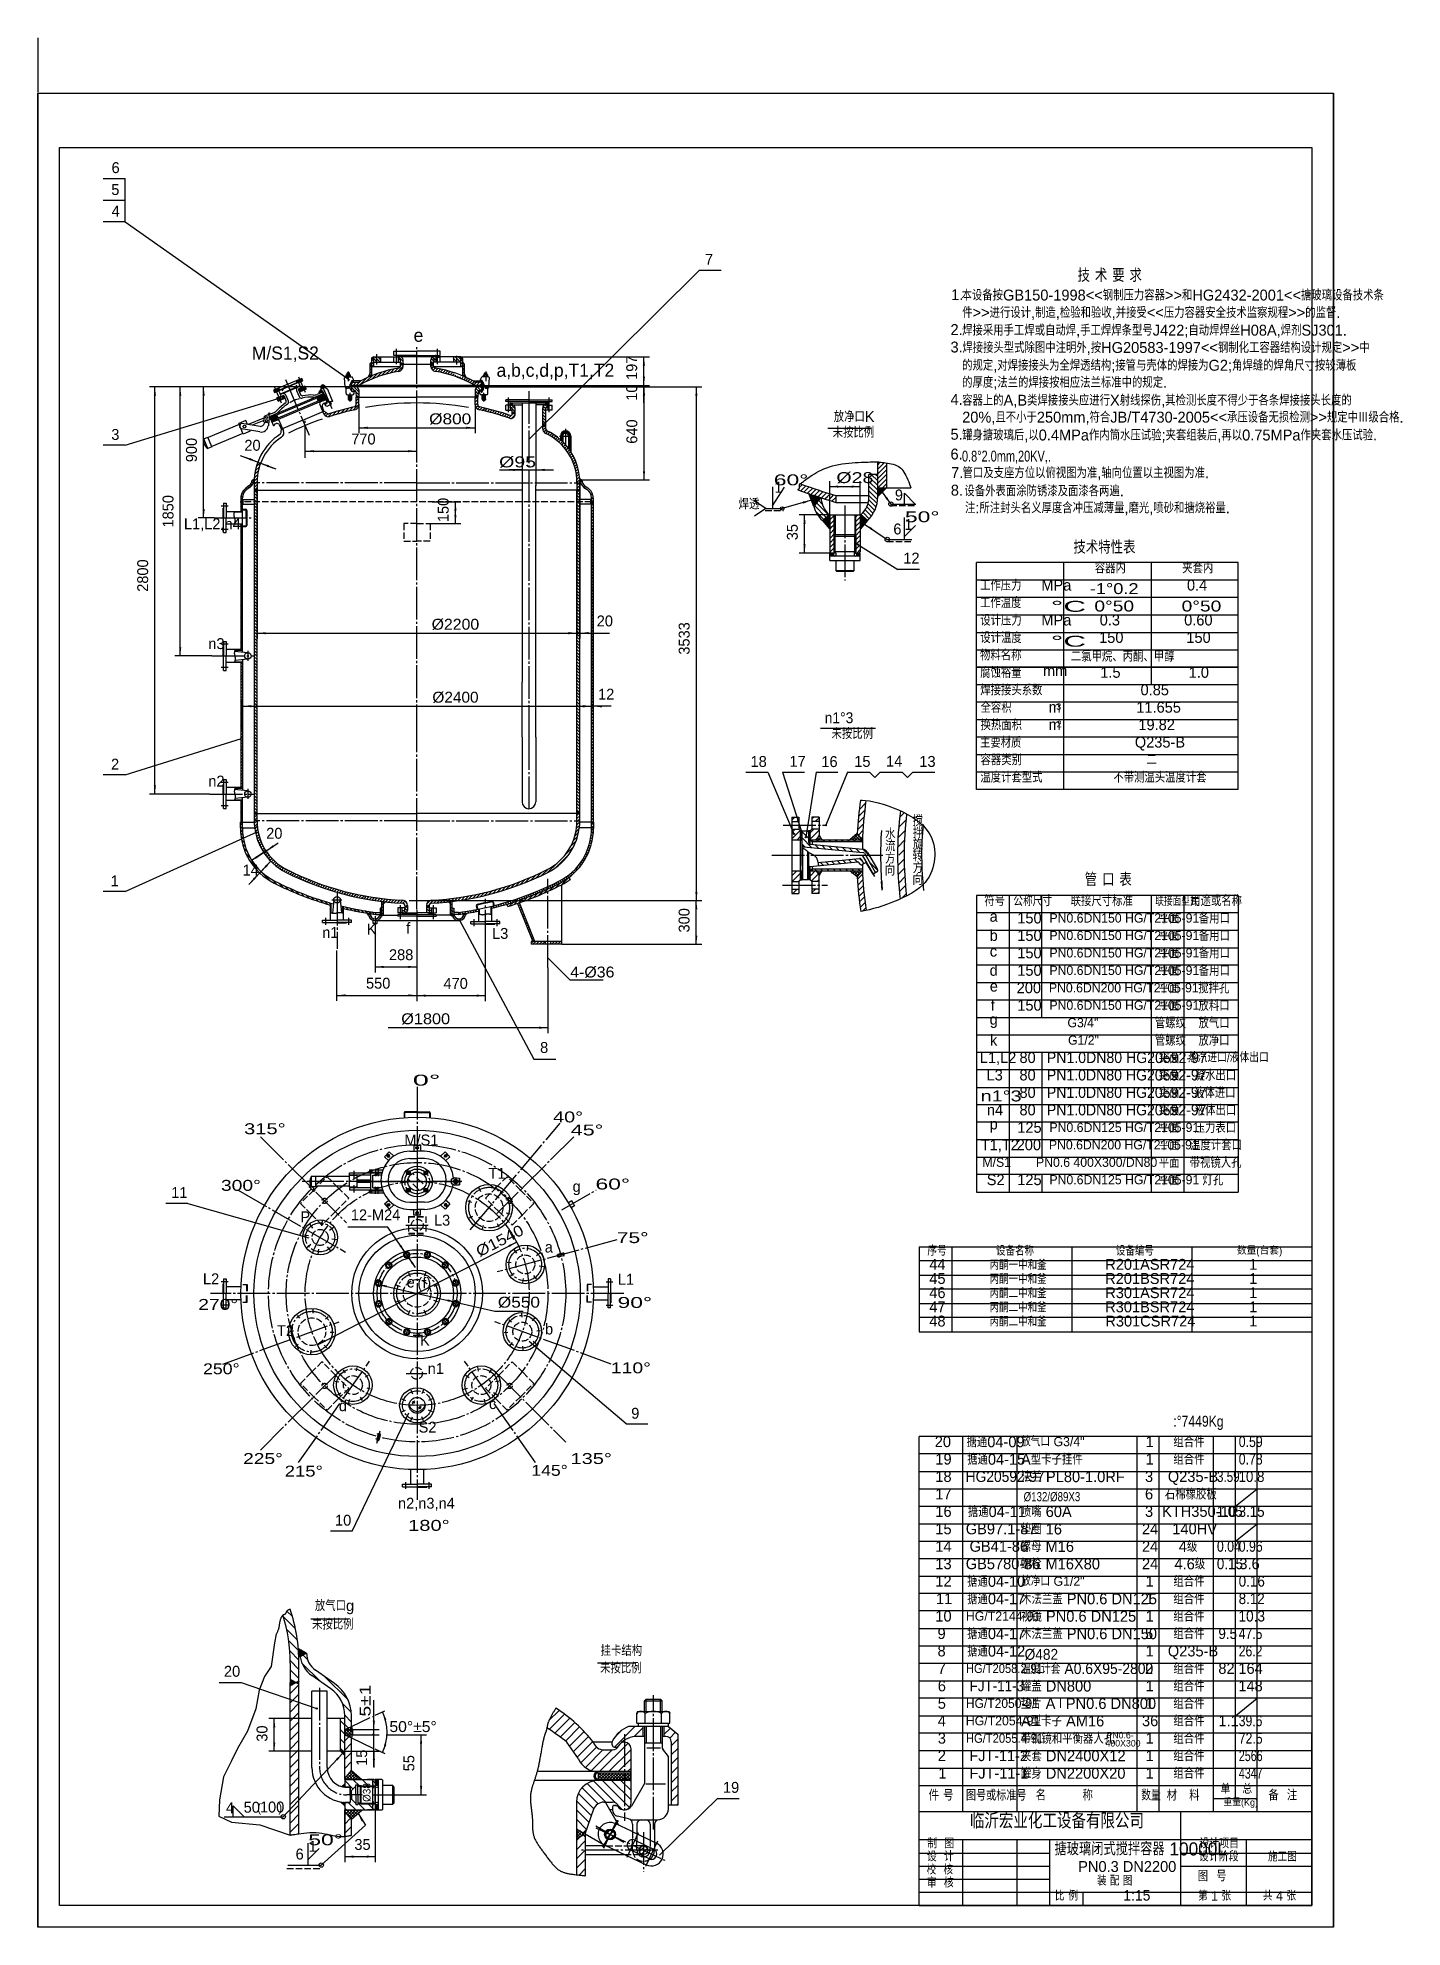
# Model space of a CAD drawing. Extents: x -33 to 593, y -246 to 621.
import ezdxf

# ---------------------------------------------------------------- set-up
doc = ezdxf.new("R2010")
doc.units = 0
doc.linetypes.add('DASHDOT', pattern=[18, 15, -1, 1, -1])
doc.linetypes.add('DASHED', pattern=[4, 3, -1])
doc.layers.get('0').update_dxf_attribs({"linetype": 'CONTINUOUS'})
for name, color, linetype in [('1', 7, 'CONTINUOUS'), ('2', 8, 'DASHDOT'), ('3', 2, 'DASHED'), ('5', 214, 'CONTINUOUS'), ('70', 8, 'CONTINUOUS'), ('85', 7, 'CONTINUOUS')]:
    doc.layers.add(name, color=color, linetype=linetype)
doc.styles.get("Standard").update_dxf_attribs({"font": 'cadt_en', "bigfont": 'cadt_hz'})
doc.styles.add('STYLE1', font='cadt_en.shx', dxfattribs={"width": 0.971372, "bigfont": 'cadt_hz.shx'})
doc.styles.add('STYLE10', font='cadt_en.shx', dxfattribs={"width": 1.565508, "bigfont": 'cadt_hz.shx'})
doc.styles.add('STYLE11', font='cadt_en.shx', dxfattribs={"width": 0.94961, "bigfont": 'cadt_hz.shx'})
doc.styles.add('STYLE12', font='cadt_en.shx', dxfattribs={"width": 1.355337, "bigfont": 'cadt_hz.shx'})
doc.styles.add('STYLE13', font='cadt_en.shx', dxfattribs={"width": 2.161005, "bigfont": 'cadt_hz.shx'})
doc.styles.add('STYLE14', font='cadt_en.shx', dxfattribs={"width": 2.161005, "bigfont": 'cadt_hz.shx'})
doc.styles.add('STYLE15', font='cadt_en.shx', dxfattribs={"width": 1.248089, "bigfont": 'cadt_hz.shx'})
doc.styles.add('STYLE16', font='cadt_en.shx', dxfattribs={"width": 1.315585, "bigfont": 'cadt_hz.shx'})
doc.styles.add('STYLE17', font='cadt_en.shx', dxfattribs={"width": 1.315585, "bigfont": 'cadt_hz.shx'})
doc.styles.add('STYLE18', font='cadt_en.shx', dxfattribs={"width": 0.937956, "bigfont": 'cadt_hz.shx'})
doc.styles.add('STYLE19', font='cadt_en.shx', dxfattribs={"width": 0.79119, "bigfont": 'cadt_hz.shx'})
doc.styles.add('STYLE2', font='cadt_en.shx', dxfattribs={"width": 1.180316, "bigfont": 'cadt_hz.shx'})
doc.styles.add('STYLE20', font='cadt_en.shx', dxfattribs={"width": 0.750162, "bigfont": 'cadt_hz.shx'})
doc.styles.add('STYLE21', font='cadt_en.shx', dxfattribs={"width": 1.180206, "bigfont": 'cadt_hz.shx'})
doc.styles.add('STYLE22', font='cadt_en.shx', dxfattribs={"width": 1.326029, "bigfont": 'cadt_hz.shx'})
doc.styles.add('STYLE23', font='cadt_en.shx', dxfattribs={"width": 1.165692, "bigfont": 'cadt_hz.shx'})
doc.styles.add('STYLE24', font='cadt_en.shx', dxfattribs={"width": 1.981314, "bigfont": 'cadt_hz.shx'})
doc.styles.add('STYLE25', font='cadt_en.shx', dxfattribs={"width": 1.474113, "bigfont": 'cadt_hz.shx'})
doc.styles.add('STYLE26', font='cadt_en.shx', dxfattribs={"width": 1.565508, "bigfont": 'cadt_hz.shx'})
doc.styles.add('STYLE27', font='cadt_en.shx', dxfattribs={"width": 1.37398, "bigfont": 'cadt_hz.shx'})
doc.styles.add('STYLE28', font='cadt_en.shx', dxfattribs={"width": 1.206728, "bigfont": 'cadt_hz.shx'})
doc.styles.add('STYLE29', font='cadt_en.shx', dxfattribs={"width": 1.267812, "bigfont": 'cadt_hz.shx'})
doc.styles.add('STYLE3', font='cadt_en.shx', dxfattribs={"width": 1.339334, "bigfont": 'cadt_hz.shx'})
doc.styles.add('STYLE30', font='cadt_en.shx', dxfattribs={"width": 1.439846, "bigfont": 'cadt_hz.shx'})
doc.styles.add('STYLE31', font='cadt_en.shx', dxfattribs={"width": 1.565508, "bigfont": 'cadt_hz.shx'})
doc.styles.add('STYLE32', font='cadt_en.shx', dxfattribs={"width": 1.378259, "bigfont": 'cadt_hz.shx'})
doc.styles.add('STYLE33', font='cadt_en.shx', dxfattribs={"width": 1.359855, "bigfont": 'cadt_hz.shx'})
doc.styles.add('STYLE34', font='cadt_en.shx', dxfattribs={"width": 1.316448, "bigfont": 'cadt_hz.shx'})
doc.styles.add('STYLE35', font='cadt_en.shx', dxfattribs={"width": 1.380195, "bigfont": 'cadt_hz.shx'})
doc.styles.add('STYLE36', font='cadt_en.shx', dxfattribs={"width": 1.213584, "bigfont": 'cadt_hz.shx'})
doc.styles.add('STYLE37', font='cadt_en.shx', dxfattribs={"width": 1.320397, "bigfont": 'cadt_hz.shx'})
doc.styles.add('STYLE38', font='cadt_en.shx', dxfattribs={"width": 1.320397, "bigfont": 'cadt_hz.shx'})
doc.styles.add('STYLE39', font='cadt_en.shx', dxfattribs={"width": 1.565508, "bigfont": 'cadt_hz.shx'})
doc.styles.add('STYLE4', font='cadt_en.shx', dxfattribs={"width": 1.054629, "bigfont": 'cadt_hz.shx'})
doc.styles.add('STYLE40', font='cadt_en.shx', dxfattribs={"width": 0.971952, "bigfont": 'cadt_hz.shx'})
doc.styles.add('STYLE41', font='cadt_en.shx', dxfattribs={"width": 1.319444, "bigfont": 'cadt_hz.shx'})
doc.styles.add('STYLE42', font='cadt_en.shx', dxfattribs={"width": 1.076207, "bigfont": 'cadt_hz.shx'})
doc.styles.add('STYLE43', font='cadt_en.shx', dxfattribs={"width": 0.834868, "bigfont": 'cadt_hz.shx'})
doc.styles.add('STYLE5', font='cadt_en.shx', dxfattribs={"width": 1.085751, "bigfont": 'cadt_hz.shx'})
doc.styles.add('STYLE6', font='cadt_en.shx', dxfattribs={"width": 1.090268, "bigfont": 'cadt_hz.shx'})
doc.styles.add('STYLE7', font='cadt_en.shx', dxfattribs={"width": 1.115351, "bigfont": 'cadt_hz.shx'})
doc.styles.add('STYLE8', font='cadt_en.shx', dxfattribs={"width": 1.565508, "bigfont": 'cadt_hz.shx'})
doc.styles.add('STYLE9', font='cadt_en.shx', dxfattribs={"width": 1.341857, "bigfont": 'cadt_hz.shx'})
doc.dimstyles.get("Standard").update_dxf_attribs({"dimtxt": 3.5, "dimasz": 4, "dimexe": 2, "dimexo": 0, "dimgap": 1, "dimtad": 1, "dimtoh": 1, "dimdec": 4, "dimzin": 0, "dimtxsty": 'STANDARD', "dimcen": 0, "dimazin": 3, "dimtfac": 1, "dimtdec": 4, "dimtmove": 0, "dimatfit": 3, "dimtolj": 1, "dimtzin": 0})

msp = doc.modelspace()

# ---------------------------------------------------------------- texts
at = {"style": 'STYLE1'}
for s, height, p in [('6', 5, (1.05223, 558.77078)), ('5', 5, (0.92923, 548.74578)), ('4', 5, (1.05223, 538.84378)), ('7', 5, (273.10367, 516.75577)), ('1.', 5, (385.91281, 500.52647)), ('本设备按GB150-1998<<钢制压力容器>>和HG2432-2001<<搪玻璃设备技术条', 5, (390.70829, 500.35197)), ('件>>进行设计,制造,检验和验收,并接受<<压力容器安全技术监察规程>>的监督.', 5, (390.99429, 492.37397)), ('e', 6, (139.52029, 481.43691)), ('2.', 5, (385.63937, 484.52647)), ('焊接采用手工焊或自动焊,手工焊焊条型号J422;自动焊焊丝H08A,焊剂SJ301.', 5, (390.97129, 484.25997)), ('M/S1,S2', 6, (65.31788, 473.27054)), ('3.', 5, (385.63937, 476.52647)), ('焊接接头型式除图中注明外,按HG20583-1997<<钢制化工容器结构设计规定>>中', 5, (391.08229, 476.31897)), ('a,b,c,d,p,T1,T2', 6, (177.51288, 465.38724)), ('的规定,对焊接接头为全焊透结构;接管与壳体的焊接为G2;角焊缝的焊角尺寸按较薄板', 5, (390.96929, 468.17597)), ('的厚度;法兰的焊接按相应法兰标准中的规定.', 5, (390.96929, 460.33797)), ('4.', 5, (385.63937, 452.52647)), ('容器上的A,B类焊接接头应进行X射线探伤,其检测长度不得少于各条焊接接头长度的', 5, (390.96929, 452.13897)), ('未按比例', 5, (331.63342, 437.43365)), ('放净口K', 5, (332.11442, 444.62965)), ('20%,且不小于250mm,符合JB/T4730-2005<<承压设备无损检测>>规定中Ⅲ级合格.', 5, (390.97729, 444.36897)), ('3', 5, (0.92923, 436.44073)), ('20', 5, (61.92505, 431.47896)), ('5.', 5, (385.63937, 436.52647)), ('罐身搪玻璃后,以0.4MPa作内筒水压试验;夹套组装后,再以0.75MPa作夹套水压试验.', 5, (390.96129, 436.18097)), ('6.', 5, (385.63937, 427.45538)), ('8.', 5, (385.77711, 410.883)), ('7.', 5, (385.91708, 418.95346)), ('管口及支座方位以俯视图为准,轴向位置以主视图为准.', 5, (391.17399, 418.88996)), ('设备外表面涂防锈漆及面漆各两遍.', 5, (392.00711, 410.58496)), ('9', 5, (360.13106, 408.71268)), ('L1,L2,n4', 5, (34.22804, 395.44469)), ('6', 5, (359.43806, 393.11068)), ('工作压力', 5, (399.17038, 367.29189)), ('容器内', 5, (451.76569, 375.29189)), ('夹套内', 5, (491.83894, 375.27236)), ('工作温度', 5, (399.17038, 359.29189)), ('MPa', 5, (427.27658, 367.35924)), ('设计压力', 5, (399.28757, 351.27236)), ('MPa', 5, (427.27658, 351.35924)), ('设计温度', 5, (399.28757, 343.29189)), ('n3', 5, (45.38111, 340.53365)), ('物料名称', 5, (399.17038, 335.29189)), ('腐蚀裕量', 5, (399.22898, 327.27236)), ('mm', 5, (428.02959, 328.14049)), ('1.5', 5, (454.30258, 327.35924)), ('1.0', 5, (494.81687, 327.35924)), ('焊接接头系数', 5, (399.28757, 319.29189)), ('0.85', 5, (472.76396, 319.35924)), ('全容积', 5, (399.40476, 311.29189)), ('m', 5, (430.62042, 311.44349)), ('3', 3, (434.14153, 312.65407)), ('11.655', 5, (470.81466, 311.35924)), ('未按比例', 5, (331.09634, 299.29915)), ('换热面积', 5, (399.40476, 303.29189)), ('m', 5, (430.62042, 303.44349)), ('2', 3, (434.36253, 304.70307)), ('19.82', 5, (471.77222, 303.35924)), ('主要材质', 5, (399.14109, 295.25283)), ('Q235-B', 5, (470.13425, 295.35924)), ('2', 5, (0.80623, 285.24467)), ('容器类别', 5, (399.40476, 287.29189)), ('二', 5, (475.49089, 287.35049)), ('n2', 5, (45.40099, 277.49488)), ('温度计套型式', 5, (399.31687, 279.29189)), ('不带测温头温度计套', 5, (460.29714, 279.29189)), ('20', 5, (71.93026, 253.57458)), ('1', 5, (0.65127, 231.74325)), ('14', 5, (61.09926, 236.68658)), ('符号', 5, (401.12097, 222.63366)), ('联接尺寸标准', 5, (440.73112, 222.63366)), ('用途或名称', 5, (495.5112, 222.65319)), ('a', 5, (403.58098, 215.50179)), ('150', 5, (416.25571, 214.72054)), ('PN0.6DN150 HG/T2105-91', 4.2, (430.99547, 215.11677)), ('平面', 5, (481.12097, 214.63366)), ('备用口', 5, (499.47077, 214.65319)), ('n1', 5, (97.63827, 208.10256)), ('K', 5, (118.00792, 209.65396)), ('f', 5, (136.10892, 210.10156)), ('L3', 5, (175.48727, 207.64192)), ('b', 5, (403.58098, 206.72054)), ('150', 5, (416.25571, 206.72054)), ('PN0.6DN150 HG/T2105-91', 4.2, (430.99547, 207.11677)), ('平面', 5, (481.12097, 206.63366)), ('备用口', 5, (499.47077, 206.65319)), ('c', 5, (403.64934, 199.50179)), ('150', 5, (416.25571, 198.72054)), ('PN0.6DN150 HG/T2105-91', 4.2, (430.99547, 199.11677)), ('平面', 5, (481.12097, 198.63366)), ('备用口', 5, (499.47077, 198.65319)), ('d', 5, (403.58098, 190.72054)), ('150', 5, (416.25571, 190.72054)), ('PN0.6DN150 HG/T2105-91', 4.2, (430.99547, 191.11677)), ('平面', 5, (481.12097, 190.63366)), ('备用口', 5, (499.47077, 190.65319)), ('e', 5, (403.64934, 183.50179)), ('200', 5, (415.98227, 182.72054)), ('PN0.6DN200 HG/T2105-91', 4.2, (430.73707, 183.11677)), ('平面', 5, (481.12097, 182.63366)), ('搅拌孔', 5, (499.2071, 182.61413)), ('f', 5, (404.0595, 174.72054)), ('150', 5, (416.25571, 174.72054)), ('PN0.6DN150 HG/T2105-91', 4.2, (430.99547, 175.11677)), ('平面', 5, (481.12097, 174.63366)), ('放料口', 5, (499.30964, 174.63366)), ('g', 5, (403.58098, 168.28304)), ('G3/4"', 4.2, (439.25582, 167.11677)), ('管螺纹', 5, (479.30964, 166.63366)), ('放气口', 5, (499.32429, 166.63366)), ('8', 5, (197.49371, 155.3429)), ('k', 5, (403.7177, 158.72054)), ('G1/2"', 4.2, (439.51422, 159.11677)), ('管螺纹', 5, (479.30964, 158.63366)), ('突面', 5, (481.13562, 150.61413)), ('放净口', 5, (499.28034, 158.61413)), ('L1,L2', 5, (399.06715, 150.72054)), ('L3', 5, (402.17909, 142.72054)), ('80', 5, (417.24745, 150.72054)), ('80', 5, (417.24745, 142.72054)), ('突面', 5, (481.13562, 142.61413)), ('凝水出口', 5, (497.57155, 142.65319)), ('80', 5, (417.24745, 134.72054)), ('突面', 5, (481.13562, 134.61413)), ('液体进口', 5, (497.27859, 134.63366)), ('n4', 5, (402.31581, 126.72054)), ('80', 5, (417.24745, 126.72054)), ('突面', 5, (481.13562, 126.61413)), ('液体出口', 5, (497.6155, 126.63366)), ('p', 5, (403.58098, 120.28304)), ('125', 5, (416.25571, 118.72054)), ('PN0.6DN125 HG/T2105-91', 4.2, (430.99547, 119.11677)), ('平面', 5, (481.12097, 118.63366)), ('压力表口', 5, (497.55691, 118.63366)), ('M/S1', 5, (135.2772, 112.92463)), ('T1,T2', 5, (399.51148, 110.72054)), ('200', 5, (415.98227, 110.72054)), ('PN0.6DN200 HG/T2105-91', 4.2, (430.73707, 111.11677)), ('平面', 5, (481.12097, 110.63366)), ('温度计套口', 5, (495.48191, 110.65319)), ('M/S1', 4.2, (400.25986, 103.11677)), ('PN0.6 400X300/DN80', 4.2, (424.8251, 103.11677)), ('平面', 5, (481.12097, 102.63366)), ('带视镜人孔', 5, (495.27683, 102.65319)), ('T1', 5, (173.8359, 97.63958)), ('g', 5, (212.40133, 91.63998)), ('S2', 5, (402.24745, 94.72054)), ('125', 5, (416.25571, 94.72054)), ('PN0.6DN125 HG/T2105-91', 4.2, (430.99547, 95.11677)), ('平面', 5, (481.12097, 94.63366)), ('灯孔', 5, (501.12097, 94.63366)), ('11', 5, (28.37393, 88.82524)), ('P', 5, (87.60729, 77.70048)), ('L3', 5, (148.84482, 76.14072)), ('a', 5, (199.65234, 63.84037)), ('序号', 4.696774, (375.01371, 62.37712)), ('44', 5, (375.9261, 55.90803)), ('丙酮一中和釜', 4.585827, (403.55224, 55.9155)), ('设备名称', 4.585827, (406.52138, 62.4155)), ('R201ASR724', 5, (456.58118, 55.90803)), ('设备编号', 4.585827, (461.4542, 62.4155)), ('数量(台套)', 3.4125, (516.94841, 62.88669)), ('1', 5, (522.52186, 55.90803)), ('L2', 5, (42.9443, 49.26998)), ('(f)', 5, (141.2723, 47.37398)), ('L1', 5, (233.1783, 49.06898)), ('45', 5, (375.9261, 49.40803)), ('丙酮一中和釜', 4.585827, (403.55224, 49.4155)), ('R201BSR724', 5, (456.547, 49.40803)), ('1', 5, (522.52186, 49.40803)), ('e', 5, (136.3073, 47.80198)), ('46', 5, (375.9261, 42.90803)), ('丙酮二中和釜', 4.585827, (403.55224, 42.9155)), ('R301ASR724', 5, (456.58118, 42.90803)), ('1', 5, (522.52186, 42.90803)), ('47', 5, (375.9261, 36.40803)), ('48', 5, (375.9261, 29.90803)), ('丙酮二中和釜', 4.585827, (403.55224, 36.4155)), ('丙酮二中和釜', 4.585827, (403.55224, 29.9155)), ('R301BSR724', 5, (456.547, 36.40803)), ('R301CSR724', 5, (456.61536, 29.90803)), ('1', 5, (522.52186, 36.40803)), ('1', 5, (522.52186, 29.90803)), ('T2', 5, (76.86563, 25.51046)), ('K', 5, (142.45782, 21.10972)), ('b', 5, (199.75696, 26.25946)), ('n1', 5, (145.95421, 8.12247)), ('d', 5, (105.2433, -8.92102)), ('c', 5, (174.07503, -7.96236)), ('9', 5, (239.26949, -12.38052)), ('S2', 5, (141.8093, -18.72602)), ('20', 5, (378.4261, -25.37908)), ('19', 5, (378.69954, -33.37908)), ('18', 5, (378.69954, -41.37908)), ('n2,n3,n4', 5, (132.3517, -53.62812)), ('17', 5, (378.69954, -49.37908)), ('10', 5, (103.49936, -61.41785)), ('16', 5, (378.69954, -57.37908)), ('15', 5, (378.69954, -65.37908)), ('24', 5, (473.4261, -65.37908)), ('14', 5, (378.69954, -73.37908)), ('24', 5, (473.4261, -73.37908)), ('13', 5, (378.69954, -81.37908)), ('24', 5, (473.4261, -81.37908)), ('12', 5, (378.69954, -89.37908)), ('搪通04-10', 5, (393.2833, -89.46595)), ('11', 5, (379.00715, -97.37908)), ('搪通04-17', 5, (393.2833, -97.46595)), ('未按比例', 5, (92.96892, -109.0967)), ('10', 5, (378.69954, -105.37908)), ('9', 5, (379.69128, -113.37908)), ('搪通04-17', 5, (393.2833, -113.46595)), ('8', 5, (379.69128, -121.37908)), ('搪通04-12', 5, (393.2833, -121.46595)), ('未按比例', 5, (225.00575, -129.19792)), ('82', 5, (508.4261, -129.37908)), ('PN0.6-', 3, (457.12598, -158.98046)), ('36', 5, (473.4261, -153.37908)), ('1.1', 5, (508.46028, -153.37908)), ('400X300', 3, (456.69615, -162.68524)), ('名         称', 5, (424.69231, -187.44642)), ('单', 4.23307, (509.45489, -184.30789)), ('总', 4.23307, (519.44249, -184.30789)), ('备  注', 5, (531.36106, -187.44642)), ('件 号', 5, (375.62429, -187.46595)), ('材   料', 5, (484.72967, -187.46595)), ('重量(Kg)', 3.101538, (510.73115, -189.83556)), ('制  图', 4.335484, (374.9576, -209.34332)), ('设计项目', 4.335484, (499.70147, -209.34332)), ('6', 5, (85.42159, -214.49542)), ('校  核', 4.406557, (374.69913, -221.35644)), ('设  计', 4.335484, (374.81788, -215.34332)), ('PN0.3 DN2200', 5, (444.17115, -220.20958)), ('设计阶段', 4.335484, (499.51094, -215.34332)), ('施工图', 4.634483, (531.14563, -215.3985)), ('审  核', 4.335484, (374.79248, -227.34332)), ('装 配 图', 4, (452.81315, -226.37991)), ('图  号', 5, (498.9636, -224.50501)), ('比 例', 4.665695, (433.50188, -233.38195)), ('1:15', 4.8, (464.79574, -233.34564)), ('第 1 张', 4.233071, (499.11482, -233.30789)), ('共 4 张', 4.266667, (528.80311, -233.29729))]:
    msp.add_text(s, height=height, dxfattribs=at).set_placement(p)
for s, height, width, p in [('1', 5, 1.003, (304.91666, 412.24174)), ('公称尺寸', 5, 0.770655, (414.44033, 222.65319)), ('联接面型式', 4, 0.768839, (479.46633, 222.83383)), ('PN1.0DN80 HG20592-97', 5, 0.966984, (429.80506, 150.72054)), ('PN1.0DN80 HG20592-97', 5, 0.965293, (429.80966, 142.72054)), ('蒸汽进口/液体出口', 4, 0.860115, (494.46101, 151.1377)), ('PN1.0DN80 HG20592-97', 5, 0.965293, (429.80966, 134.72054)), ('PN1.0DN80 HG20592-97', 5, 0.965293, (429.80966, 126.72054)), ('搪通04-09', 5, 0.999999, (392.99552, -25.46595)), ('放气口 G3/4"', 4.2, 1.003, (418.03243, -24.98284)), ('1', 5, 1.003, (475.08076, -25.37908)), ('组合件', 5, 1.003, (487.79476, -25.46595)), ('0.59', 5, 0.843955, (517.76836, -25.37908)), ('搪通04-15', 5, 0.998339, (393.30509, -33.46595)), ('A型卡子挂件', 5, 1.003, (417.95564, -33.46595)), ('1', 5, 1.003, (475.08076, -33.37908)), ('组合件', 5, 1.003, (487.79476, -33.46595)), ('0.78', 5, 0.843537, (517.76872, -33.37908)), ('HG20592-97', 5, 0.944608, (392.58457, -41.37908)), ('法兰 PL80-1.0RF', 5, 1.003, (417.99482, -41.46595)), ('3', 5, 1.003, (474.8065, -41.37908)), ('Q235-B', 5, 1.003, (485.25899, -41.37908)), ('3.59', 5, 0.798648, (507.7942, -41.37908)), ('10.8', 5, 0.912356, (517.6746, -41.37908)), ('搪通04-11', 5, 0.998339, (393.6122, -57.46595)), ('喷嘴 60A', 5, 1.003, (417.87728, -57.46595)), ('6', 5, 1.003, (474.8065, -49.37908)), ('石棉橡胶板', 5, 1.003, (483.89677, -49.44642)), ('GB97.1-87', 5, 1.002979, (392.61285, -65.37908)), ('垫圈 16', 5, 1.003, (417.87728, -65.46595)), ('3', 5, 1.003, (474.8065, -57.37908)), ('KTH350-10', 5, 1.002548, (482.61348, -57.37908)), ('140HV', 5, 1.003, (487.31646, -65.37908)), ('1.05', 5, 0.911811, (507.67532, -57.37908)), ('3.15', 5, 0.913087, (517.7337, -57.37908)), ('GB41-86', 5, 1.003, (394.36712, -73.37908)), ('螺母 M16', 5, 1.003, (417.78912, -73.44642)), ('4级', 5, 1.003, (490.29644, -73.46158)), ('0.04', 5, 0.843956, (507.76836, -73.37908)), ('0.96', 5, 0.843956, (517.76836, -73.37908)), ('GB5780-86', 5, 1.002352, (392.61336, -81.37908)), ('螺栓 M16X80', 5, 1.003, (417.78912, -81.46595)), ('4.6级', 5, 1.003, (488.30701, -81.46158)), ('0.15', 5, 0.923909, (507.72463, -81.37908)), ('3.6', 5, 1.003, (518.05675, -81.37908)), ('放净口 G1/2"', 4.2, 1.003, (418.03243, -88.98284)), ('1', 5, 1.003, (475.08076, -89.37908)), ('组合件', 5, 1.003, (487.79476, -89.46595)), ('0.16', 5, 0.923909, (517.72463, -89.37908)), ('木法兰盖 PN0.6 DN125', 5, 1.003, (417.99482, -97.46595)), ('1', 5, 1.003, (475.08076, -97.37908)), ('组合件', 5, 1.003, (487.79476, -97.46595)), ('8.12', 5, 0.917632, (517.7298, -97.37908)), ('HG/T2144-91', 4.2, 1.003, (392.70341, -104.98284)), ('视镜 PN0.6 DN125', 5, 1.003, (417.99482, -105.46595)), ('1', 5, 1.003, (475.08076, -105.37908)), ('组合件', 5, 1.003, (487.79476, -105.46595)), ('10.3', 5, 0.933715, (517.65544, -105.37908)), ('木法兰盖 PN0.6 DN150', 5, 1.003, (417.99482, -113.46595)), ('5', 5, 1.003, (474.8065, -113.37908)), ('组合件', 5, 1.003, (487.79476, -113.46595)), ('9.5', 5, 0.917632, (508.45584, -113.37908)), ('47.5', 5, 0.832229, (517.78176, -113.37908)), ('挂卡结构', 5, 1.003, (225.22922, -121.15657)), ('1', 5, 1.003, (475.08076, -121.37908)), ('Q235-B', 5, 1.003, (485.25899, -121.37908)), ('26.2', 5, 0.832229, (517.78176, -121.37908)), ('7', 5, 1.003, (379.8065, -129.37908)), ('HG/T2058.2-91', 4.2, 0.909571, (392.71265, -128.98284)), ('温度计套 A0.6X95-2800', 5, 0.952161, (418.00673, -129.44642)), ('2', 5, 1.003, (474.8065, -129.37908)), ('组合件', 5, 1.003, (487.79476, -129.46595)), ('164', 5, 0.999947, (517.61471, -129.37908)), ('6', 5, 1.003, (379.8065, -137.37908)), ('FJT-11-3', 5, 0.919376, (394.40045, -137.37908)), ('罐盖 DN800', 5, 1.003, (417.90666, -137.48548)), ('1', 5, 1.003, (475.08076, -137.37908)), ('组合件', 5, 1.003, (487.79476, -137.46595)), ('148', 5, 0.998714, (517.61588, -137.37908)), ('5', 5, 1.003, (379.8065, -145.37908)), ('HG/T2050-91', 4.2, 0.98336, (392.67623, -144.98284)), ('垫片 AⅠPN0.6 DN800', 5, 1.003, (417.87728, -145.46595)), ('1', 5, 1.003, (475.08076, -145.37908)), ('组合件', 5, 1.003, (487.79476, -145.46595)), ('4', 5, 1.003, (379.8065, -153.37908)), ('HG/T2054-91', 4.2, 1.002882, (392.65406, -152.98284)), ('A型卡子 AM16', 5, 1.003, (417.95564, -153.46595)), ('带视镜和平衡器人孔', 5, 1.003, (417.81851, -161.44642)), ('组合件', 5, 1.003, (487.79476, -153.46595)), ('组合件', 5, 1.003, (487.79476, -161.46595)), ('39.6', 5, 0.832229, (517.78176, -153.37908)), ('3', 5, 1.003, (379.8065, -161.37908)), ('2', 5, 1.003, (379.8065, -169.37908)), ('HG/T2055.4-91', 4.2, 0.914286, (392.70489, -160.98284)), ('FJT-11-2', 5, 0.988385, (394.29907, -169.37908)), ('夹套 DN2400X12', 5, 1.003, (417.96543, -169.46595)), ('1', 5, 1.003, (475.08076, -161.37908)), ('1', 5, 1.003, (475.08076, -169.37908)), ('组合件', 5, 1.003, (487.79476, -169.46595)), ('72.5', 5, 0.841415, (517.77118, -161.37908)), ('2566', 5, 0.731398, (517.82994, -169.37908)), ('1', 5, 1.003, (380.08076, -177.37908)), ('FJT-11-1', 5, 0.994704, (394.3294, -177.37908)), ('罐身 DN2200X20', 5, 1.003, (417.90666, -177.44642)), ('1', 5, 1.003, (475.08076, -177.37908)), ('组合件', 5, 1.003, (487.79476, -177.46595)), ('4347', 5, 0.731387, (517.82996, -177.37908)), ('19', 5, 1.003, (281.3098, -183.92247)), ('数量', 5, 0.857889, (473.04798, -187.44642)), ('图号或标准号', 5, 0.973683, (392.71349, -187.48548))]:
    msp.add_text(s, height=height, dxfattribs=dict(at, width=width)).set_placement(p)
at = {"attachment_point": 7}
for s, insert, char_height, style in [('%%c95', (178.71527, 423.66363), 5, 'STYLE3'), ('0.8%%d2.0mm,20KV,.', (390.89629, 425.58322), 5, 'STYLE20'), ('%%dC', (431.59549, 357.55799), 5, 'STYLE13'), ('%%dC', (431.59549, 341.55799), 5, 'STYLE14'), ('4-%%c36', (211.31, 189.75623), 5, 'STYLE6'), ('n1%%d3', (399.46416, 133.05387), 5, 'STYLE12'), ('315%%d', (61.79371, 118.01131), 5, 'STYLE35'), ('40%%d', (203.45078, 123.42296), 5, 'STYLE33'), ('45%%d', (211.56471, 117.45731), 5, 'STYLE25'), ('75%%d', (232.65414, 68.09004), 5, 'STYLE30'), ('250%%d', (42.97979, 7.94594), 5, 'STYLE36'), ('110%%d', (229.94611, 8.36034), 5, 'STYLE22'), (':%%d7449Kg', (487.79272, -17.54324), 5, 'STYLE43'), ('225%%d', (61.34571, -33.20369), 5, 'STYLE34'), ('215%%d', (80.42269, -38.97734), 5, 'STYLE29'), ('135%%d', (211.42671, -33.22369), 5, 'STYLE27'), (' %%c132/%%c89X3', (417.9337, -50.38284), 4.2, 'STYLE19'), (' %%c482', (417.87728, -123.11309), 5, 'STYLE18')]:
    msp.add_mtext(s, dxfattribs=dict(at, insert=insert, char_height=char_height, style=style))
at = {"layer": '1', "style": 'STYLE1'}
for s, height, p in [('技 术 要 求', 6, (443.88915, 508.89918)), ('技术特性表', 6, (441.94908, 384.25019)), ('管 口 表', 6, (447.17455, 231.84864)), ('临沂宏业化工设备有限公司', 7, (394.53946, -200.30769))]:
    msp.add_text(s, height=height, dxfattribs=at).set_placement(p)
at = {"layer": '1', "style": 'STYLE1', "width": 0.98426}
msp.add_text('搪玻璃闭式搅拌容器 10000L', height=6, dxfattribs=at).set_placement((433.32458, -212.62706))
at = {"layer": '5', "style": 'STYLE1', "width": 1.003}
for s, height, p in [('焊透', 5, (288.49222, 404.59434)), ('1', 5, (364.52007, 395.18601)), ('12', 5, (363.99313, 379.74356)), ('18', 5, (293.95847, 286.50025)), ('17', 5, (311.79892, 286.5574)), ('16', 5, (326.42541, 286.4304)), ('15', 5, (341.50911, 286.5154)), ('14', 5, (356.07889, 286.6404)), ('13', 5, (371.33089, 286.5144)), ('搅', 5, (368.3243, 259.37328)), ('水', 5, (355.64577, 253.2688)), ('流', 5, (355.64577, 247.79043)), ('旋', 5, (368.3243, 248.57305)), ('拌', 5, (368.3243, 253.8949)), ('方', 5, (355.64577, 242.15553)), ('转', 5, (368.16777, 243.25121)), ('方', 5, (368.3243, 237.77283)), ('向', 5, (355.48925, 236.67716)), ('向', 5, (368.16777, 232.29446)), ('放气口g', 5, (94.23561, -100.54747)), ('20', 5, (52.55854, -130.68816)), ('4', 5, (53.46429, -193.30816)), ('50', 5, (61.59826, -193.03012)), ('(', 4, (67.81358, -192.75211)), ('100', 5, (69.03627, -192.92823)), (')', 4, (77.49318, -192.75211)), ('1', 5, (91.35167, -210.96962))]:
    msp.add_text(s, height=height, dxfattribs=at).set_placement(p)
at = {"layer": '5', "char_height": 5, "attachment_point": 7}
for s, insert, style in [('60%%d', (304.64471, 415.54488), 'STYLE8'), ('50%%d', (364.75407, 398.62863), 'STYLE10'), ('n1%%d3', (327.95674, 306.47253), 'STYLE11'), ('0%%d', (139.14145, 140.30059), 'STYLE24'), ('300%%d', (51.19833, 92.05157), 'STYLE37'), ('60%%d', (222.89635, 92.65852), 'STYLE26'), ('90%%d', (233.00095, 38.34873), 'STYLE31'), ('270%%d', (40.78402, 37.45666), 'STYLE38'), ('145%%d', (193.48564, -38.6346), 'STYLE28'), ('180%%d', (136.99445, -63.86006), 'STYLE32'), ('50%%d', (91.25095, -208.03054), 'STYLE39')]:
    msp.add_mtext(s, dxfattribs=dict(at, insert=insert, style=style))

# ---------------------------------------------------------------- blocks, each defined once
blk = doc.blocks.new('*U0')
at = {"layer": '1'}
for p, q in [((111.15, 462.85), (111.07, 462.93, 1)), ((111.08, 462.95), (111.16, 463.03)), ((111.29, 462.85), (111.1, 463.04)), ((111.11, 463.12), (111.13, 463.14)), ((111.13, 463.16), (111.12, 463.16)), ((111.12, 462.85), (111.22, 462.95)), ((111.26, 462.85), (111.3, 462.89)), ((111.41, 462.85), (111.41, 462.85)), ((111.43, 462.85), (111.43, 462.85))]:
    blk.add_line(p, q, dxfattribs=at)
blk = doc.blocks.new('*U1')
at = {"layer": '1'}
for p, q in [((111.13, 463.14), (111.5, 463.51, 1)), ((111.3, 462.89), (111.75, 463.34))]:
    blk.add_line(p, q, dxfattribs=at)
blk = doc.blocks.new('*U2')
at = {"layer": '1'}
for p, q in [((170.68, 462.85), (170.69, 462.85)), ((170.71, 462.85), (170.71, 462.85, 1)), ((170.85, 462.85), (170.81, 462.89)), ((170.83, 462.85), (171.02, 463.04)), ((170.99, 462.85), (170.89, 462.95)), ((171.04, 462.95), (170.95, 463.03)), ((170.97, 462.85), (171.04, 462.93)), ((170.99, 463.16), (171, 463.16)), ((171, 463.12), (170.99, 463.14))]:
    blk.add_line(p, q, dxfattribs=at)
blk = doc.blocks.new('*U3')
at = {"layer": '1'}
for p, q in [((170.81, 462.89), (170.36, 463.34, 1)), ((170.99, 463.14), (170.61, 463.51))]:
    blk.add_line(p, q, dxfattribs=at)
blk = doc.blocks.new('*U4')
at = {"layer": '1'}
for p, q in [((148.79, 475.18), (148.72, 475.11)), ((149.08, 475.18), (148.72, 474.83)), ((149.36, 475.18), (148.72, 474.55)), ((149.14, 474.52), (148.72, 474.94)), ((148.86, 474.52), (148.72, 474.65, 1)), ((149.43, 474.52), (148.76, 475.18)), ((149.64, 475.18), (148.98, 474.52)), ((149.66, 474.57), (149.04, 475.18)), ((149.26, 474.52), (149.66, 474.92)), ((149.66, 474.85), (149.33, 475.18)), ((149.66, 474.63), (149.54, 474.52)), ((149.66, 475.13), (149.61, 475.18))]:
    blk.add_line(p, q, dxfattribs=at)
blk = doc.blocks.new('*U5')
at = {"layer": '1'}
for p, q in [((147.46, 471.58), (147.39, 471.52)), ((147.63, 471.48), (147.39, 471.24)), ((147.84, 471.01), (147.39, 471.46)), ((147.81, 471.38), (147.39, 470.95)), ((147.66, 470.91), (147.39, 471.18)), ((147.49, 470.8), (147.39, 470.9, 1)), ((147.99, 471.27), (147.58, 470.85)), ((148.02, 471.11), (147.69, 471.45))]:
    blk.add_line(p, q, dxfattribs=at)
blk = doc.blocks.new('*U6')
at = {"layer": '1'}
for p, q in [((132.46, 475.13), (132.51, 475.18)), ((132.46, 474.85), (132.79, 475.18)), ((132.46, 474.57), (133.07, 475.18)), ((132.86, 474.52), (132.46, 474.92)), ((132.46, 474.63), (132.58, 474.52, 1)), ((132.47, 475.18), (133.14, 474.52)), ((132.69, 474.52), (133.36, 475.18)), ((132.76, 475.18), (133.39, 474.55)), ((132.97, 474.52), (133.39, 474.94)), ((133.04, 475.18), (133.39, 474.83)), ((133.25, 474.52), (133.39, 474.65)), ((133.32, 475.18), (133.39, 475.11))]:
    blk.add_line(p, q, dxfattribs=at)
blk = doc.blocks.new('*U7')
at = {"layer": '1'}
for p, q in [((134.09, 471.11), (134.43, 471.45)), ((134.12, 471.27), (134.54, 470.85, 1)), ((134.27, 471.01), (134.73, 471.46)), ((134.3, 471.38), (134.73, 470.95)), ((134.45, 470.91), (134.73, 471.18)), ((134.48, 471.48), (134.73, 471.24)), ((134.63, 470.8), (134.73, 470.9)), ((134.66, 471.58), (134.73, 471.52))]:
    blk.add_line(p, q, dxfattribs=at)
blk = doc.blocks.new('*U8')
at = {"layer": '1'}
for p, q in [((169.06, 461.27), (169.17, 461.38, 1)), ((169.06, 461.13), (169.31, 461.38)), ((169.06, 460.99), (169.46, 461.38)), ((169.06, 460.84), (169.6, 461.38)), ((169.06, 461.26), (169.6, 460.72)), ((169.06, 461.12), (169.46, 460.72)), ((169.06, 460.98), (169.32, 460.72)), ((169.06, 460.84), (169.18, 460.72)), ((169.07, 460.72), (169.74, 461.38)), ((169.08, 461.38), (169.75, 460.72)), ((169.21, 460.72), (169.88, 461.38)), ((169.22, 461.38), (169.89, 460.72)), ((169.36, 460.72), (170.02, 461.38)), ((169.36, 461.38), (170.03, 460.72)), ((169.5, 460.72), (170.16, 461.38)), ((169.5, 461.38), (170.17, 460.72)), ((169.64, 460.72), (170.3, 461.38)), ((169.65, 461.38), (170.31, 460.72)), ((169.78, 460.72), (170.45, 461.38)), ((169.79, 461.38), (170.45, 460.72)), ((169.92, 460.72), (170.59, 461.38)), ((169.93, 461.38), (170.59, 460.72)), ((170.06, 460.72), (170.73, 461.38)), ((170.07, 461.38), (170.74, 460.72)), ((170.2, 460.72), (170.87, 461.38)), ((170.21, 461.38), (170.88, 460.72)), ((170.35, 460.72), (171.01, 461.38)), ((170.35, 461.38), (171.02, 460.72)), ((170.49, 461.38), (171.06, 460.82)), ((170.49, 460.72), (171.06, 461.29)), ((170.63, 460.72), (171.06, 461.15)), ((170.64, 461.38), (171.06, 460.96)), ((170.77, 460.72), (171.06, 461.01)), ((170.78, 461.38), (171.06, 461.1)), ((170.91, 460.72), (171.06, 460.86)), ((170.92, 461.38), (171.06, 461.24)), ((171.05, 460.72), (171.06, 460.72))]:
    blk.add_line(p, q, dxfattribs=at)
blk = doc.blocks.new('*U9')
at = {"layer": '1'}
for p, q in [((111.62, 461.38), (111.06, 460.82)), ((111.48, 461.38), (111.06, 460.96)), ((111.34, 461.38), (111.06, 461.1)), ((111.2, 461.38), (111.06, 461.24)), ((111.63, 460.72), (111.06, 461.29)), ((111.49, 460.72), (111.06, 461.15)), ((111.35, 460.72), (111.06, 461.01)), ((111.2, 460.72), (111.06, 460.86)), ((111.06, 460.72), (111.06, 460.72)), ((111.76, 461.38), (111.1, 460.72)), ((111.77, 460.72), (111.1, 461.38)), ((111.91, 461.38), (111.24, 460.72)), ((111.91, 460.72), (111.25, 461.38)), ((112.05, 461.38), (111.38, 460.72)), ((112.05, 460.72), (111.39, 461.38)), ((112.19, 461.38), (111.52, 460.72)), ((112.19, 460.72), (111.53, 461.38)), ((112.33, 461.38), (111.66, 460.72)), ((112.34, 460.72), (111.67, 461.38)), ((112.47, 461.38), (111.81, 460.72)), ((112.48, 460.72), (111.81, 461.38)), ((112.61, 461.38), (111.95, 460.72)), ((112.62, 460.72), (111.95, 461.38)), ((112.75, 461.38), (112.09, 460.72)), ((112.76, 460.72), (112.09, 461.38)), ((112.9, 461.38), (112.23, 460.72)), ((112.9, 460.72), (112.24, 461.38)), ((113.04, 461.38), (112.37, 460.72)), ((113.04, 460.72), (112.38, 461.38)), ((113.06, 461.26), (112.51, 460.72)), ((113.06, 460.84), (112.52, 461.38)), ((113.06, 461.12), (112.65, 460.72)), ((113.06, 460.99), (112.66, 461.38)), ((113.06, 460.98), (112.79, 460.72)), ((113.06, 461.13), (112.8, 461.38)), ((113.06, 461.27), (112.94, 461.38)), ((113.06, 460.84), (112.94, 460.72, 1))]:
    blk.add_line(p, q, dxfattribs=at)
blk = doc.blocks.new('*U10')
at = {"layer": '1'}
for p, q in [((122.8, 472.12), (121.06, 473.86)), ((121.38, 472.12), (121.06, 472.44, 1)), ((124.21, 472.12), (121.81, 474.52)), ((124.39, 473.35), (123.23, 474.52))]:
    blk.add_line(p, q, dxfattribs=at)
blk = doc.blocks.new('*U11')
at = {"layer": '1'}
for p, q in [((157.72, 473.96), (159.57, 472.12)), ((157.72, 472.54), (158.15, 472.12, 1)), ((158.58, 474.52), (160.98, 472.12)), ((159.99, 474.52), (161.06, 473.45))]:
    blk.add_line(p, q, dxfattribs=at)
blk = doc.blocks.new('*U12')
at = {"layer": '1'}
for p, q in [((120.26, 472.73), (121.06, 473.53, 1)), ((120.26, 471.32), (121.06, 472.12)), ((120.5, 470.15), (121.06, 470.71))]:
    blk.add_line(p, q, dxfattribs=at)
blk = doc.blocks.new('*U13')
at = {"layer": '1'}
for p, q in [((119.46, 470.66), (120.26, 469.86)), ((119.46, 469.25), (120.26, 468.45)), ((120.17, 471.37), (120.26, 471.28, 1)), ((119.46, 467.84), (120.26, 467.04)), ((119.46, 466.42), (120, 465.88))]:
    blk.add_line(p, q, dxfattribs=at)
blk = doc.blocks.new('*U14')
at = {"layer": '1'}
for p, q in [((119.6, 471.37), (119.53, 471.44)), ((120.26, 472.02), (119.6, 471.37)), ((119.82, 471.37), (119.64, 471.55)), ((120.03, 471.37), (119.74, 471.65)), ((120.26, 471.81), (119.82, 471.37)), ((120.24, 471.37), (119.85, 471.76)), ((120.26, 471.56), (119.96, 471.86)), ((120.26, 471.6), (120.03, 471.37)), ((120.26, 471.77), (120.06, 471.97)), ((120.26, 471.98), (120.17, 472.08)), ((120.26, 471.38), (120.24, 471.37)), ((121.06, 474.52), (120.26, 473.72)), ((120.44, 473.72), (120.35, 473.81)), ((120.65, 473.72), (120.45, 473.91)), ((121.06, 474.3), (120.47, 473.72)), ((120.86, 473.72), (120.56, 474.02)), ((121.06, 473.73), (120.67, 474.12)), ((121.06, 474.09), (120.68, 473.72)), ((121.06, 473.94), (120.77, 474.23)), ((121.06, 474.15), (120.88, 474.34)), ((121.06, 473.88), (120.9, 473.72)), ((121.06, 474.37), (120.98, 474.44, 1))]:
    blk.add_line(p, q, dxfattribs=at)
blk = doc.blocks.new('*U15')
at = {"layer": '1'}
for p, q in [((118.68, 465.22), (119.46, 466)), ((118.68, 465.22), (118.69, 465.21, 1)), ((118.77, 465.41), (118.89, 465.3)), ((118.86, 465.6), (119.08, 465.38)), ((118.94, 465.76), (119.46, 466.28)), ((118.95, 465.79), (119.28, 465.47)), ((119.05, 465.99), (119.48, 465.55)), ((119.14, 466.18), (119.68, 465.64)), ((119.17, 465.42), (119.63, 465.88)), ((119.19, 466.29), (119.46, 466.56)), ((119.23, 466.37), (119.46, 466.14)), ((119.32, 466.56), (119.46, 466.42)), ((119.41, 466.75), (119.46, 466.7)), ((119.45, 466.83), (119.46, 466.84)), ((119.66, 465.63), (119.91, 465.88)), ((119.72, 465.88), (119.87, 465.72)), ((120, 465.88), (120.07, 465.81)), ((120.15, 465.84), (120.19, 465.88))]:
    blk.add_line(p, q, dxfattribs=at)
blk = doc.blocks.new('*U16')
at = {"layer": '1'}
for p, q in [((161.06, 474.52), (161.86, 473.72)), ((161.06, 474.37), (161.13, 474.44)), ((161.06, 474.15), (161.24, 474.34)), ((161.06, 474.3), (161.65, 473.72)), ((161.06, 473.94), (161.35, 474.23)), ((161.06, 473.73), (161.45, 474.12)), ((161.06, 474.09), (161.43, 473.72)), ((161.06, 473.88), (161.22, 473.72)), ((161.26, 473.72), (161.56, 474.02)), ((161.47, 473.72), (161.66, 473.91)), ((161.68, 473.72), (161.77, 473.81)), ((161.86, 471.98), (161.95, 472.08)), ((161.86, 472.02), (162.51, 471.37)), ((161.86, 471.77), (162.05, 471.97)), ((161.86, 471.56), (162.16, 471.86)), ((161.86, 471.81), (162.3, 471.37)), ((161.86, 471.6), (162.09, 471.37)), ((161.86, 471.38), (161.88, 471.37, 1)), ((161.88, 471.37), (162.27, 471.76)), ((162.09, 471.37), (162.37, 471.65)), ((162.3, 471.37), (162.48, 471.55)), ((162.51, 471.37), (162.59, 471.44))]:
    blk.add_line(p, q, dxfattribs=at)
blk = doc.blocks.new('*U17')
at = {"layer": '1'}
for p, q in [((161.97, 465.84), (161.92, 465.88, 1)), ((162.12, 465.88), (162.04, 465.81)), ((162.45, 465.63), (162.21, 465.88)), ((162.4, 465.88), (162.24, 465.72)), ((162.98, 466.18), (162.44, 465.64)), ((162.95, 465.42), (162.49, 465.88)), ((163.07, 465.99), (162.64, 465.55)), ((162.67, 466.83), (162.66, 466.84)), ((162.71, 466.75), (162.66, 466.7)), ((162.92, 466.29), (162.66, 466.56)), ((162.8, 466.56), (162.66, 466.42)), ((162.89, 466.37), (162.66, 466.14)), ((163.18, 465.76), (162.66, 466.28)), ((163.43, 465.22), (162.66, 466)), ((163.16, 465.79), (162.84, 465.47)), ((163.25, 465.6), (163.03, 465.38)), ((163.34, 465.41), (163.23, 465.3)), ((163.43, 465.22), (163.43, 465.21))]:
    blk.add_line(p, q, dxfattribs=at)
blk = doc.blocks.new('*U18')
at = {"layer": '1'}
for p, q in [((161.86, 470.69), (162.66, 469.89)), ((161.86, 469.28), (162.66, 468.48)), ((161.86, 467.86), (162.66, 467.06)), ((162.6, 471.37), (162.66, 471.31, 1)), ((161.86, 466.45), (162.23, 466.08))]:
    blk.add_line(p, q, dxfattribs=at)
blk = doc.blocks.new('*U19')
at = {"layer": '1'}
for p, q in [((161.06, 472.52), (161.86, 473.32, 1)), ((161.06, 471.11), (161.86, 471.91)), ((161.51, 470.15), (161.86, 470.49))]:
    blk.add_line(p, q, dxfattribs=at)
blk = doc.blocks.new('*U20')
at = {"layer": '1'}
for p, q in [((167.73, 456.44), (167.75, 456.46)), ((168.25, 455.94), (167.73, 456.46)), ((167.73, 456.3), (167.84, 456.41)), ((167.73, 456.15), (167.93, 456.36)), ((168.16, 455.88), (167.73, 456.32)), ((167.73, 456.01), (168.02, 456.3)), ((167.73, 455.87), (168.11, 456.25)), ((167.73, 455.73), (168.2, 456.2)), ((168.07, 455.83), (167.73, 456.18)), ((167.98, 455.78), (167.73, 456.04)), ((167.89, 455.73), (167.73, 455.9)), ((167.81, 455.68), (167.73, 455.76)), ((167.83, 455.69), (168.29, 456.15)), ((168.34, 455.99), (168.04, 456.29)), ((168.16, 455.88), (168.38, 456.1, 1)), ((168.43, 456.04), (168.37, 456.1))]:
    blk.add_line(p, q, dxfattribs=at)
blk = doc.blocks.new('*U21')
at = {"layer": '1'}
for p, q in [((113.68, 456.04), (113.74, 456.1)), ((113.96, 455.88), (113.74, 456.1)), ((113.77, 455.99), (114.08, 456.29)), ((114.29, 455.69), (113.83, 456.15)), ((113.86, 455.94), (114.39, 456.46)), ((114.39, 455.73), (113.92, 456.2)), ((113.95, 455.88), (114.39, 456.32)), ((114.39, 455.87), (114.01, 456.25)), ((114.04, 455.83), (114.39, 456.18)), ((114.39, 456.01), (114.1, 456.3)), ((114.13, 455.78), (114.39, 456.04)), ((114.39, 456.15), (114.19, 456.36)), ((114.22, 455.73), (114.39, 455.9)), ((114.39, 456.3), (114.28, 456.41)), ((114.31, 455.68), (114.39, 455.76, 1)), ((114.39, 456.44), (114.37, 456.46))]:
    blk.add_line(p, q, dxfattribs=at)
blk = doc.blocks.new('*D22')
for p, q in [((161.06, 474.52), (247.58, 474.52)), ((245.08, 453.52), (245.08, 474.52)), ((171.06, 461.38), (247.58, 461.38)), ((171.06, 460.72), (247.58, 460.72))]:
    blk.add_line(p, q)
for points in [[(245.08, 474.52), (245.58, 470.52), (244.58, 470.52)], [(245.08, 461.38), (244.58, 465.38), (245.58, 465.38)], [(245.08, 460.72), (245.58, 456.72), (244.58, 456.72)]]:
    blk.add_solid(points)
at = {"style": 'STYLE1'}
for s, p in [('197', (241.99, 463.94)), ('10', (241.99, 454.37))]:
    blk.add_text(s, height=5, rotation=90, dxfattribs=at).set_placement(p)
blk = doc.blocks.new('*D23')
for p, q in [((114.39, 452.82), (114.39, 439.49)), ((167.72, 452.82), (167.72, 439.49)), ((114.39, 441.99), (167.72, 441.99))]:
    blk.add_line(p, q)
for points in [[(114.39, 441.99), (118.39, 442.49), (118.39, 441.49)], [(167.72, 441.99), (163.72, 441.49), (163.72, 442.49)]]:
    blk.add_solid(points)
at = {"insert": (146.63, 443.42), "char_height": 5, "attachment_point": 7, "style": 'STYLE2'}
blk.add_mtext('%%c800', dxfattribs=at)
blk = doc.blocks.new('*U24')
for p, q in [((185.02, 448.97), (185.16, 449.1, 1)), ((186.05, 448.19), (185.15, 449.1)), ((185.18, 448.84), (185.6, 449.27)), ((185.33, 448.71), (186.05, 449.43)), ((186.06, 448.47), (185.35, 449.18)), ((185.49, 448.58), (186.06, 449.15)), ((186.06, 448.76), (185.56, 449.25)), ((185.64, 448.45), (186.06, 448.87)), ((186.06, 449.04), (185.77, 449.33)), ((185.79, 448.33), (186.06, 448.59)), ((185.95, 448.2), (186.06, 448.31)), ((186.06, 449.32), (185.97, 449.4))]:
    blk.add_line(p, q)
blk = doc.blocks.new('*U25')
for p, q in [((198.72, 444), (198.81, 444.09, 1)), ((198.72, 444.01), (199.36, 443.37)), ((198.72, 443.72), (198.94, 443.93)), ((198.72, 443.43), (199.06, 443.77)), ((198.72, 443.73), (199.71, 442.73)), ((198.72, 443.15), (199.18, 443.61)), ((198.72, 442.87), (199.3, 443.45)), ((198.72, 443.44), (199.46, 442.7)), ((198.72, 443.16), (199.21, 442.67)), ((198.72, 442.88), (198.96, 442.64)), ((198.75, 442.61), (199.42, 443.29)), ((199.07, 442.65), (199.54, 443.13)), ((199.4, 442.69), (199.67, 442.97)), ((199.72, 442.74), (199.79, 442.8))]:
    blk.add_line(p, q)
blk = doc.blocks.new('*U26')
for p, q in [((183.79, 453.22), (184.46, 452.55)), ((183.79, 452.55), (184.46, 453.22)), ((183.79, 452.69), (184.32, 453.22)), ((183.79, 452.83), (184.18, 453.22)), ((183.79, 452.97), (184.04, 453.22)), ((183.79, 453.11), (183.89, 453.22)), ((183.79, 453.08), (184.31, 452.55)), ((183.79, 452.93), (184.17, 452.55)), ((183.79, 452.79), (184.03, 452.55)), ((183.79, 452.65), (183.89, 452.55, 1)), ((183.93, 453.22), (184.6, 452.55)), ((183.94, 452.55), (184.6, 453.22)), ((184.07, 453.22), (184.72, 452.57)), ((184.08, 452.55), (184.72, 453.2)), ((184.21, 453.22), (184.72, 452.71)), ((184.22, 452.55), (184.72, 453.05)), ((184.36, 453.22), (184.72, 452.85)), ((184.36, 452.55), (184.72, 452.91)), ((184.5, 453.22), (184.72, 452.99)), ((184.5, 452.55), (184.72, 452.77)), ((184.64, 453.22), (184.72, 453.13)), ((184.64, 452.55), (184.72, 452.63))]:
    blk.add_line(p, q)
blk = doc.blocks.new('*U27')
for p, q in [((200.14, 453.22), (200.05, 453.13)), ((200.28, 453.22), (200.05, 452.99)), ((200.42, 453.22), (200.05, 452.85)), ((200.56, 453.22), (200.05, 452.71)), ((200.7, 453.22), (200.05, 452.57)), ((200.7, 452.55), (200.05, 453.2)), ((200.56, 452.55), (200.05, 453.05)), ((200.42, 452.55), (200.05, 452.91)), ((200.28, 452.55), (200.05, 452.77)), ((200.13, 452.55), (200.05, 452.63)), ((200.84, 452.55), (200.18, 453.22)), ((200.85, 453.22), (200.18, 452.55)), ((200.98, 452.55), (200.32, 453.22)), ((200.99, 453.22), (200.32, 452.55)), ((200.99, 452.69), (200.46, 453.22)), ((200.99, 453.08), (200.46, 452.55)), ((200.99, 452.83), (200.6, 453.22)), ((200.99, 452.93), (200.6, 452.55)), ((200.99, 452.97), (200.74, 453.22)), ((200.99, 452.79), (200.75, 452.55)), ((200.99, 453.11), (200.88, 453.22, 1)), ((200.99, 452.65), (200.89, 452.55))]:
    blk.add_line(p, q)
blk = doc.blocks.new('*D28')
for p, q in [((148.08, 408.05), (161.18, 408.05)), ((158.68, 398.05), (158.68, 408.05)), ((147.06, 398.05), (161.18, 398.05))]:
    blk.add_line(p, q)
for points in [[(158.68, 408.05), (159.18, 404.05), (158.18, 404.05)], [(158.68, 398.05), (158.18, 402.05), (159.18, 402.05)]]:
    blk.add_solid(points)
at = {"style": 'STYLE1'}
blk.add_text('150', height=5, rotation=90, dxfattribs=at).set_placement((155.58, 398.74))
blk = doc.blocks.new('*D29')
for p, q in [((171.06, 460.72), (247.65, 460.72)), ((245.15, 418.05), (245.15, 460.72)), ((247.65, 418.05), (216.65, 418.05, 1))]:
    blk.add_line(p, q)
for points in [[(245.15, 460.72), (245.65, 456.72), (244.65, 456.72)], [(245.15, 418.05), (244.65, 422.05), (245.65, 422.05)]]:
    blk.add_solid(points)
at = {"style": 'STYLE1'}
blk.add_text('640', height=5, rotation=90, dxfattribs=at).set_placement((242.06, 434.68))
blk = doc.blocks.new('*D30')
for p, q in [((141.06, 428.78), (141.06, 453.84, 1)), ((89.73, 428.25), (89.73, 433.78)), ((89.73, 431.28), (141.06, 431.28))]:
    blk.add_line(p, q)
for points in [[(89.73, 431.28), (93.73, 431.78), (93.73, 430.78)], [(141.06, 431.28), (137.06, 430.78), (137.06, 431.78)]]:
    blk.add_solid(points)
at = {"style": 'STYLE1'}
blk.add_text('770', height=5, dxfattribs=at).set_placement((110.92, 434.37))
blk = doc.blocks.new('*U31')
blk.add_line((189.22, 422.69), (183.22, 422.69))
blk.add_solid([(189.22, 422.69), (185.22, 422.19), (185.22, 423.19)])
blk = doc.blocks.new('*U32')
blk.add_line((195.55, 422.69), (201.55, 422.69))
blk.add_solid([(195.55, 422.69), (199.55, 423.19), (199.55, 422.19)])
blk = doc.blocks.new('*U33')
for p, q in [((221.09, 408.07), (221.16, 407.99)), ((221.14, 408.01), (221.35, 408.22, 1)), ((221.18, 408.12), (221.5, 407.8)), ((221.22, 407.96), (221.68, 408.41)), ((221.27, 408.17), (221.83, 407.6)), ((221.31, 407.9), (221.86, 408.45)), ((221.36, 408.22), (221.86, 407.72)), ((221.4, 407.85), (221.86, 408.31)), ((221.45, 408.28), (221.86, 407.86)), ((221.49, 407.8), (221.86, 408.16)), ((221.54, 408.33), (221.86, 408)), ((221.58, 407.75), (221.86, 408.02)), ((221.62, 408.38), (221.86, 408.15)), ((221.67, 407.7), (221.86, 407.88)), ((221.71, 408.43), (221.86, 408.29)), ((221.76, 407.64), (221.86, 407.74)), ((221.8, 408.48), (221.86, 408.43)), ((221.85, 407.59), (221.86, 407.6))]:
    blk.add_line(p, q)
blk = doc.blocks.new('*U34')
for p, q in [((60.31, 408.48), (60.26, 408.43)), ((60.8, 407.9), (60.26, 408.45)), ((60.4, 408.43), (60.26, 408.29)), ((60.49, 408.38), (60.26, 408.15)), ((60.58, 408.33), (60.26, 408)), ((60.71, 407.85), (60.26, 408.31)), ((60.67, 408.28), (60.26, 407.86)), ((60.76, 408.22), (60.26, 407.72)), ((60.62, 407.8), (60.26, 408.16)), ((60.53, 407.75), (60.26, 408.02)), ((60.44, 407.7), (60.26, 407.88)), ((60.35, 407.64), (60.26, 407.74)), ((60.26, 407.59), (60.26, 407.6)), ((60.85, 408.17), (60.28, 407.6)), ((60.89, 407.96), (60.44, 408.41)), ((60.94, 408.12), (60.62, 407.8)), ((60.98, 408.01), (60.77, 408.22)), ((61.03, 408.07), (60.95, 407.99, 1))]:
    blk.add_line(p, q)
blk = doc.blocks.new('*U35')
for p, q in [((57.1, 402.41), (57.08, 402.2)), ((57.08, 402.2), (57.08, 402)), ((57.08, 402), (57.1, 401.81)), ((57.13, 402.62), (57.1, 402.41)), ((57.1, 401.81), (57.12, 401.62)), ((57.12, 401.62), (57.16, 401.43)), ((57.17, 402.83), (57.13, 402.62)), ((57.16, 401.43), (57.2, 401.25)), ((57.22, 403.03), (57.17, 402.83)), ((57.2, 401.25), (57.25, 401.07)), ((57.27, 403.22), (57.22, 403.03)), ((57.25, 401.07), (57.31, 400.89)), ((57.32, 403.4), (57.27, 403.22)), ((57.31, 400.89), (57.36, 400.72)), ((57.36, 403.55), (57.32, 403.4)), ((57.41, 403.68), (57.36, 403.55, 1)), ((57.36, 400.72), (57.42, 400.54)), ((57.42, 400.54), (57.47, 400.36)), ((57.47, 400.36), (57.52, 400.18)), ((57.56, 398.6), (57.51, 398.4)), ((57.52, 400.18), (57.57, 400)), ((57.6, 398.81), (57.56, 398.6)), ((57.57, 400), (57.6, 399.82)), ((57.6, 399.82), (57.63, 399.63)), ((57.63, 399.02), (57.6, 398.81)), ((57.63, 399.63), (57.64, 399.43)), ((57.64, 399.23), (57.63, 399.02)), ((57.64, 399.43), (57.64, 399.23)), ((57.36, 397.88), (57.32, 397.75)), ((57.41, 398.04), (57.36, 397.88)), ((57.46, 398.21), (57.41, 398.04)), ((57.51, 398.4), (57.46, 398.21))]:
    blk.add_line(p, q)
blk = doc.blocks.new('*D36')
for p, q in [((111.06, 460.72), (40.75, 460.72)), ((43.25, 400.72), (43.25, 460.72)), ((48.06, 400.72), (40.75, 400.72))]:
    blk.add_line(p, q)
for points in [[(43.25, 460.72), (43.75, 456.72), (42.75, 456.72)], [(43.25, 400.72), (42.75, 404.72), (43.75, 404.72)]]:
    blk.add_solid(points)
at = {"style": 'STYLE1'}
blk.add_text('900', height=5, rotation=90, dxfattribs=at).set_placement((40.16, 426.21))
blk = doc.blocks.new('*U37')
for p, q in [((132.58, 474.52), (134.73, 472.37)), ((133.53, 472.15), (134.3, 471.38)), ((147.39, 472.43), (148.59, 471.23)), ((147.51, 473.73), (148.59, 472.64)), ((148.23, 474.42), (149.33, 473.32)), ((149.55, 474.52), (149.66, 474.41, 1))]:
    blk.add_line(p, q)
blk = doc.blocks.new('*U38')
for p, q in [((124.82, 465.99), (126.98, 468.14)), ((126.84, 466.59), (128.86, 468.61)), ((128.74, 467.08), (130.65, 468.99)), ((130.55, 467.47), (132.37, 469.29)), ((132.28, 467.79), (134.73, 470.23)), ((133.53, 470.45), (134.16, 471.08)), ((147.39, 470.17), (148.41, 471.18)), ((147.68, 469.04), (148.67, 470.03)), ((148.34, 468.29), (149.4, 469.35)), ((149.34, 467.87), (150.61, 469.14)), ((150.55, 467.67), (151.8, 468.92)), ((151.73, 467.44), (152.97, 468.67)), ((152.89, 467.19), (154.11, 468.41)), ((154.04, 466.91), (155.24, 468.12)), ((111.06, 462.12), (111.79, 462.85, 1)), ((111.74, 461.38), (113.2, 462.85)), ((113.15, 461.38), (115.34, 463.57)), ((114.82, 461.64), (118.14, 464.96)), ((117.75, 463.15), (120.63, 466.03)), ((120.33, 464.33), (122.89, 466.88)), ((122.67, 465.25), (125, 467.58)), ((155.16, 466.62), (156.34, 467.81)), ((156.26, 466.31), (157.3, 467.35)), ((157.34, 465.97), (158.05, 466.69)), ((158.4, 465.62), (158.91, 466.13)), ((159.44, 465.25), (159.88, 465.69)), ((160.47, 464.86), (160.99, 465.39)), ((161.48, 464.45), (162.29, 465.27)), ((162.47, 464.03), (163.58, 465.14)), ((163.44, 463.59), (164.54, 464.69)), ((164.4, 463.14), (165.5, 464.23)), ((165.34, 462.67), (166.43, 463.75)), ((166.27, 462.18), (167.35, 463.26)), ((167.19, 461.69), (168.37, 462.86)), ((168.31, 461.39), (169.77, 462.85)), ((169.72, 461.38), (171.06, 462.72))]:
    blk.add_line(p, q)
blk = doc.blocks.new('*U39')
for p, q in [((183.79, 451.59), (184.16, 451.22)), ((184.24, 452.55), (186.06, 450.74)), ((184.72, 450.66), (185.97, 449.4)), ((198.72, 450.8), (200.05, 449.47)), ((198.96, 451.98), (200.05, 450.88)), ((199.82, 452.53), (200.99, 451.36, 1)), ((184.72, 449.24), (184.92, 449.04)), ((198.72, 449.38), (200.05, 448.05)), ((198.72, 447.97), (200.05, 446.64)), ((198.72, 446.56), (200.05, 445.22)), ((198.72, 445.14), (200.05, 443.81))]:
    blk.add_line(p, q)
blk = doc.blocks.new('*U40')
for p, q in [((66.85, 413.25), (66.67, 413.42, 1)), ((66.76, 413.3), (67.18, 413.71)), ((66.85, 413.53), (67.52, 412.86)), ((66.94, 413.19), (67.73, 413.98)), ((67.03, 413.63), (67.73, 412.93)), ((67.12, 413.09), (67.73, 413.7)), ((67.73, 413.22), (67.21, 413.73)), ((67.3, 412.99), (67.73, 413.42)), ((67.73, 413.5), (67.39, 413.84)), ((67.48, 412.88), (67.73, 413.13)), ((67.73, 413.78), (67.57, 413.94)), ((67.66, 412.78), (67.73, 412.85))]:
    blk.add_line(p, q)
blk = doc.blocks.new('*U41')
for p, q in [((215.18, 413.19), (214.39, 413.98)), ((214.39, 413.78), (214.55, 413.94)), ((214.39, 413.5), (214.73, 413.84)), ((214.39, 413.22), (214.9, 413.73)), ((215, 413.09), (214.39, 413.7)), ((215.08, 413.63), (214.39, 412.93)), ((214.82, 412.99), (214.39, 413.42)), ((214.64, 412.88), (214.39, 413.13)), ((214.46, 412.78), (214.39, 412.85, 1)), ((215.26, 413.53), (214.6, 412.86)), ((215.36, 413.3), (214.94, 413.71)), ((215.27, 413.25), (215.44, 413.42))]:
    blk.add_line(p, q)
blk = doc.blocks.new('*U42')
for p, q in [((64.95, 416.28), (65.53, 415.7)), ((65.37, 417.27), (66.01, 416.63, 1)), ((60.26, 409.66), (61.06, 408.86)), ((60.38, 410.95), (61.08, 410.25)), ((60.72, 412.02), (61.33, 411.41)), ((61.23, 412.93), (61.8, 412.35)), ((61.87, 413.7), (62.43, 413.14)), ((62.64, 414.34), (63.22, 413.77)), ((63.47, 414.93), (64.05, 414.35)), ((64.3, 415.52), (64.86, 414.95))]:
    blk.add_line(p, q)
blk = doc.blocks.new('*U43')
for p, q in [((60.26, 407.08), (61.06, 407.88, 1)), ((60.26, 405.66), (61.06, 406.46)), ((60.26, 404.25), (61.06, 405.05))]:
    blk.add_line(p, q)
blk = doc.blocks.new('*U44')
for p, q in [((216.13, 417.83), (216.77, 417.2, 1)), ((216.24, 416.31), (218.51, 414.04)), ((220.49, 412.06), (221.78, 410.77)), ((221.05, 410.08), (221.86, 409.28)), ((221.06, 408.66), (221.45, 408.28))]:
    blk.add_line(p, q)
blk = doc.blocks.new('*U45')
blk.add_line((68, 426.3), (62.39, 428.44))
blk.add_solid([(68, 426.3), (64.08, 427.26), (64.44, 428.19)])
blk = doc.blocks.new('*U46')
blk.add_line((69.37, 425.78), (75.27, 423.53))
blk.add_solid([(69.37, 425.78), (73.28, 424.82), (72.92, 423.88)])
blk = doc.blocks.new('*U47')
for p, q in [((57.33, 338.89), (57.32, 338.68)), ((57.32, 338.68), (57.32, 338.49)), ((57.32, 338.49), (57.34, 338.3)), ((57.35, 339.09), (57.33, 338.89)), ((57.34, 338.3), (57.36, 338.11)), ((57.39, 339.3), (57.35, 339.09)), ((57.36, 338.11), (57.4, 337.93)), ((57.44, 339.51), (57.39, 339.3)), ((57.4, 337.93), (57.44, 337.74)), ((57.5, 339.71), (57.44, 339.51)), ((57.55, 339.9), (57.5, 339.71)), ((57.61, 340.07), (57.55, 339.9)), ((57.67, 340.22), (57.61, 340.07)), ((57.71, 340.35), (57.67, 340.22, 1)), ((57.41, 334.55), (57.36, 334.42)), ((57.46, 334.7), (57.41, 334.55)), ((57.44, 337.74), (57.49, 337.56)), ((57.52, 334.87), (57.46, 334.7)), ((57.49, 337.56), (57.54, 337.38)), ((57.58, 335.06), (57.52, 334.87)), ((57.54, 337.38), (57.58, 337.21)), ((57.58, 337.21), (57.63, 337.03)), ((57.63, 335.26), (57.58, 335.06)), ((57.63, 337.03), (57.67, 336.84)), ((57.68, 335.47), (57.63, 335.26)), ((57.67, 336.84), (57.71, 336.66)), ((57.72, 335.68), (57.68, 335.47)), ((57.71, 336.66), (57.74, 336.47)), ((57.75, 335.88), (57.72, 335.68)), ((57.74, 336.47), (57.75, 336.28)), ((57.75, 336.28), (57.76, 336.09)), ((57.76, 336.09), (57.75, 335.88))]:
    blk.add_line(p, q)
blk = doc.blocks.new('*U48')
for p, q in [((58.55, 340.35), (58.82, 340.08)), ((59.96, 340.35), (60.23, 340.08)), ((57.37, 334.46), (57.41, 334.42, 1)), ((58.56, 334.68), (58.82, 334.42)), ((59.97, 334.68), (60.24, 334.42))]:
    blk.add_line(p, q)
blk = doc.blocks.new('*D49')
for p, q in [((221.06, 390.68), (221.06, 311.85)), ((61.06, 303.3), (61.06, 316.85)), ((61.06, 314.35), (221.06, 314.35))]:
    blk.add_line(p, q)
for points in [[(61.06, 314.35), (65.06, 314.85), (65.06, 313.85)], [(221.06, 314.35), (217.06, 313.85), (217.06, 314.85)]]:
    blk.add_solid(points)
at = {"insert": (148.12, 315.78), "char_height": 5, "attachment_point": 7, "style": 'STYLE4'}
blk.add_mtext('%%c2400', dxfattribs=at)
blk = doc.blocks.new('*D50')
for p, q in [((221.06, 390.68), (221.06, 311.78)), ((221.86, 390.68), (221.86, 311.78)), ((230.1, 314.28), (221.06, 314.28, 1))]:
    blk.add_line(p, q)
for points in [[(221.06, 314.28), (217.06, 313.78), (217.06, 314.78)], [(221.86, 314.28), (225.86, 314.78), (225.86, 313.78)]]:
    blk.add_solid(points)
at = {"style": 'STYLE1'}
blk.add_text('12', height=5, dxfattribs=at).set_placement((224.07, 317.37))
blk = doc.blocks.new('*D51')
for p, q in [((111.06, 460.72), (30.02, 460.72)), ((32.52, 337.38), (32.52, 460.72)), ((47.01, 337.38), (30.02, 337.38))]:
    blk.add_line(p, q)
for points in [[(32.52, 460.72), (33.02, 456.72), (32.02, 456.72)], [(32.52, 337.38), (32.02, 341.38), (33.02, 341.38)]]:
    blk.add_solid(points)
at = {"style": 'STYLE1'}
blk.add_text('1850', height=5, rotation=90, dxfattribs=at).set_placement((29.43, 396.27))
blk = doc.blocks.new('*U52')
for p, q in [((60.26, 397.18), (60.83, 397.75, 1)), ((60.26, 395.76), (61.06, 396.56)), ((60.26, 394.35), (61.06, 395.15)), ((60.26, 392.94), (61.06, 393.74)), ((60.26, 391.52), (61.06, 392.32)), ((60.26, 390.11), (61.06, 390.91)), ((60.26, 388.69), (61.06, 389.49)), ((60.26, 387.28), (61.06, 388.08)), ((60.26, 385.86), (61.06, 386.66)), ((60.26, 384.45), (61.06, 385.25)), ((60.26, 383.04), (61.06, 383.84)), ((60.26, 381.62), (61.06, 382.42)), ((60.26, 380.21), (61.06, 381.01)), ((60.26, 378.79), (61.06, 379.59)), ((60.26, 377.38), (61.06, 378.18)), ((60.26, 375.97), (61.06, 376.77)), ((60.26, 374.55), (61.06, 375.35)), ((60.26, 373.14), (61.06, 373.94)), ((60.26, 371.72), (61.06, 372.52)), ((60.26, 370.31), (61.06, 371.11)), ((60.26, 368.89), (61.06, 369.69)), ((60.26, 367.48), (61.06, 368.28)), ((60.26, 366.07), (61.06, 366.87)), ((60.26, 364.65), (61.06, 365.45)), ((60.26, 363.24), (61.06, 364.04)), ((60.26, 361.82), (61.06, 362.62)), ((60.26, 360.41), (61.06, 361.21)), ((60.26, 358.99), (61.06, 359.79)), ((60.26, 357.58), (61.06, 358.38)), ((60.26, 356.17), (61.06, 356.97)), ((60.26, 354.75), (61.06, 355.55)), ((60.26, 353.34), (61.06, 354.14)), ((60.26, 351.92), (61.06, 352.72)), ((60.26, 350.51), (61.06, 351.31)), ((60.26, 349.1), (61.06, 349.9)), ((60.26, 347.68), (61.06, 348.48)), ((60.26, 346.27), (61.06, 347.07)), ((60.26, 344.85), (61.06, 345.65)), ((60.26, 343.44), (61.06, 344.24)), ((60.26, 342.02), (61.06, 342.82)), ((60.26, 340.61), (61.06, 341.41))]:
    blk.add_line(p, q)
blk = doc.blocks.new('*U53')
for p, q in [((60.26, 333.54), (61.06, 334.34, 1)), ((60.26, 332.12), (61.06, 332.92)), ((60.26, 330.71), (61.06, 331.51)), ((60.26, 329.3), (61.06, 330.1)), ((60.26, 327.88), (61.06, 328.68)), ((60.26, 326.47), (61.06, 327.27)), ((60.26, 325.05), (61.06, 325.85)), ((60.26, 323.64), (61.06, 324.44)), ((60.26, 322.23), (61.06, 323.03)), ((60.26, 320.81), (61.06, 321.61)), ((60.26, 319.4), (61.06, 320.2)), ((60.26, 317.98), (61.06, 318.78)), ((60.26, 316.57), (61.06, 317.37)), ((60.26, 315.15), (61.06, 315.95)), ((60.26, 313.74), (61.06, 314.54)), ((60.26, 312.33), (61.06, 313.13)), ((60.26, 310.91), (61.06, 311.71)), ((60.26, 309.5), (61.06, 310.3)), ((60.26, 308.08), (61.06, 308.88)), ((60.26, 306.67), (61.06, 307.47)), ((60.26, 305.25), (61.06, 306.05)), ((60.26, 303.84), (61.06, 304.64)), ((60.26, 302.43), (61.06, 303.23)), ((60.26, 301.01), (61.06, 301.81)), ((60.26, 299.6), (61.06, 300.4)), ((60.26, 298.18), (61.06, 298.98)), ((60.26, 296.77), (61.06, 297.57)), ((60.26, 295.36), (61.06, 296.16)), ((60.26, 293.94), (61.06, 294.74)), ((60.26, 292.53), (61.06, 293.33)), ((60.26, 291.11), (61.06, 291.91)), ((60.26, 289.7), (61.06, 290.5)), ((60.26, 288.28), (61.06, 289.08)), ((61.01, 287.63), (61.06, 287.67))]:
    blk.add_line(p, q)
blk = doc.blocks.new('*U54')
for p, q in [((67.73, 410.67), (66.39, 412.01)), ((67.73, 409.26), (66.39, 410.59)), ((67.73, 407.84), (66.39, 409.18)), ((66.39, 407.76), (67.73, 406.43)), ((67.73, 412.09), (66.43, 413.39, 1)), ((66.39, 406.35), (67.73, 405.01)), ((67.73, 403.6), (66.39, 404.94)), ((67.73, 402.19), (66.39, 403.52)), ((67.73, 400.77), (66.39, 402.11)), ((67.73, 399.36), (66.39, 400.69)), ((67.73, 397.94), (66.39, 399.28)), ((67.73, 396.53), (66.39, 397.87)), ((67.73, 395.11), (66.39, 396.45)), ((67.73, 393.7), (66.39, 395.04)), ((67.73, 392.29), (66.39, 393.62)), ((67.73, 390.87), (66.39, 392.21)), ((67.73, 389.46), (66.39, 390.79)), ((67.73, 388.04), (66.39, 389.38)), ((67.73, 386.63), (66.39, 387.97)), ((67.73, 385.22), (66.39, 386.55)), ((67.73, 383.8), (66.39, 385.14)), ((67.73, 382.39), (66.39, 383.72)), ((67.73, 380.97), (66.39, 382.31)), ((66.39, 380.89), (67.73, 379.56)), ((66.39, 379.48), (67.73, 378.14)), ((67.73, 376.73), (66.39, 378.07)), ((67.73, 375.32), (66.39, 376.65)), ((67.73, 373.9), (66.39, 375.24)), ((67.73, 372.49), (66.39, 373.82)), ((67.73, 371.07), (66.39, 372.41)), ((67.73, 369.66), (66.39, 371)), ((66.86, 369.11), (66.39, 369.58))]:
    blk.add_line(p, q)
blk = doc.blocks.new('*U55')
for p, q in [((67.35, 424.07), (69.14, 425.86)), ((68.03, 426.16), (68.12, 426.25, 1)), ((66.39, 416.04), (67.73, 417.38)), ((66.39, 414.63), (67.73, 415.96)), ((66.4, 417.46), (67.81, 418.87)), ((66.46, 418.94), (67.99, 420.46)), ((66.62, 420.51), (68.3, 422.19)), ((66.91, 422.21), (68.79, 424.1)), ((66.57, 413.39), (67.73, 414.55))]:
    blk.add_line(p, q)
blk = doc.blocks.new('*U56')
for p, q in [((65.68, 418.1), (65.9, 417.88, 1)), ((65.76, 417.96), (66.22, 418.41)), ((65.86, 418.2), (66.4, 417.66)), ((65.94, 417.85), (66.42, 418.34)), ((66.03, 418.31), (66.41, 417.93)), ((66.12, 417.75), (66.41, 418.04)), ((66.42, 418.2), (66.21, 418.41)), ((66.3, 417.64), (66.4, 417.75)), ((66.43, 418.47), (66.39, 418.51))]:
    blk.add_line(p, q)
blk = doc.blocks.new('*U57')
for p, q in [((106.09, 448.67), (107.97, 450.55)), ((108.02, 449.18), (109.85, 451.02)), ((109.91, 449.66), (111.7, 451.45)), ((111.76, 450.09), (114.39, 452.73)), ((113.19, 455.77), (113.47, 456.05)), ((113.19, 454.36), (114.39, 455.56)), ((113.19, 452.94), (114.39, 454.14)), ((98.47, 448.12), (99.37, 449.02, 1)), ((99.2, 447.43), (100.2, 448.43)), ((100.27, 447.09), (102.07, 448.89)), ((102.1, 447.51), (104.08, 449.49)), ((104.12, 448.11), (106.05, 450.04))]:
    blk.add_line(p, q)
blk = doc.blocks.new('*U58')
for p, q in [((167.72, 455.15), (168.63, 456.05, 1)), ((167.72, 453.73), (168.92, 454.93)), ((167.73, 452.33), (168.92, 453.52)), ((168.1, 451.28), (169.03, 452.21)), ((168.81, 450.58), (169.81, 451.58)), ((169.85, 450.21), (170.97, 451.32)), ((171.01, 449.94), (172.11, 451.05)), ((172.15, 449.67), (173.25, 450.77)), ((173.28, 449.39), (174.38, 450.49)), ((174.41, 449.1), (175.5, 450.19)), ((175.53, 448.81), (176.61, 449.89)), ((176.63, 448.5), (177.71, 449.58)), ((177.74, 448.19), (178.81, 449.26)), ((178.83, 447.87), (179.9, 448.94)), ((179.91, 447.54), (180.98, 448.6)), ((180.99, 447.2), (182.05, 448.26)), ((182.06, 446.86), (183.12, 447.91)), ((183.12, 446.5), (184.3, 447.68)), ((184.36, 446.32), (186.03, 448)), ((184.67, 448.06), (185.33, 448.71))]:
    blk.add_line(p, q)
blk = doc.blocks.new('*U59')
for p, q in [((198.72, 442.3), (199.07, 442.65, 1)), ((198.8, 440.97), (200.05, 442.22)), ((199.29, 440.04), (200.24, 440.99)), ((200.1, 439.44), (201.1, 440.44)), ((201.04, 438.97), (202.03, 439.95)), ((201.95, 438.46), (202.93, 439.44)), ((202.83, 437.93), (203.8, 438.89)), ((203.68, 437.37), (204.64, 438.32)), ((204.5, 436.77), (205.45, 437.72)), ((205.29, 436.15), (206.24, 437.09)), ((206.05, 435.49), (207, 436.44)), ((206.79, 434.81), (207.73, 435.76)), ((207.49, 434.1), (208.44, 435.05)), ((208.17, 433.37), (209.11, 434.31)), ((208.82, 432.6), (209.76, 433.55)), ((209.44, 431.8), (210.39, 432.76)), ((210.03, 430.98), (210.98, 431.94)), ((210.59, 430.13), (211.55, 431.09)), ((211.11, 429.24), (212.09, 430.22)), ((211.61, 428.32), (212.6, 429.31)), ((212.08, 427.37), (213.08, 428.38)), ((212.51, 426.39), (213.53, 427.41)), ((212.9, 425.37), (213.94, 426.41)), ((213.26, 424.31), (214.32, 425.37)), ((213.57, 423.21), (214.66, 424.3)), ((213.84, 422.07), (214.96, 423.19)), ((214.07, 420.88), (215.22, 422.03)), ((214.24, 419.64), (215.43, 420.83)), ((214.35, 418.33), (215.59, 419.57)), ((214.39, 416.96), (215.69, 418.26)), ((214.39, 415.54), (215.72, 416.88)), ((214.39, 414.13), (215.72, 415.47)), ((215.22, 413.55), (215.72, 414.05))]:
    blk.add_line(p, q)
blk = doc.blocks.new('*U60')
for p, q in [((215.67, 418.53), (215.68, 418.54)), ((215.69, 418.26), (215.86, 418.43)), ((215.69, 418.28), (216.13, 417.83)), ((215.7, 417.99), (216.04, 418.33)), ((215.7, 417.98), (215.96, 417.72)), ((215.71, 417.72), (216.22, 418.23)), ((215.71, 417.69), (215.78, 417.62, 1)), ((215.75, 418.5), (216.31, 417.93)), ((216.07, 417.79), (216.4, 418.12)), ((216.42, 418.11), (216.49, 418.04))]:
    blk.add_line(p, q)
blk = doc.blocks.new('*D61')
for p, q in [((67.73, 413.39), (67.73, 345.3)), ((67.73, 347.8), (214.39, 347.8)), ((214.39, 345.3), (214.39, 353.45))]:
    blk.add_line(p, q)
for points in [[(67.73, 347.8), (71.73, 348.3), (71.73, 347.3)], [(214.39, 347.8), (210.39, 347.3), (210.39, 348.3)]]:
    blk.add_solid(points)
at = {"insert": (147.78, 349.23), "char_height": 5, "attachment_point": 7, "style": 'STYLE5'}
blk.add_mtext('%%c2200', dxfattribs=at)
blk = doc.blocks.new('*D62')
for p, q in [((215.72, 416.89), (215.72, 345.35)), ((214.39, 413.39), (214.39, 345.35)), ((214.39, 347.85), (229.31, 347.85, 1))]:
    blk.add_line(p, q)
for points in [[(214.39, 347.85), (210.39, 347.35), (210.39, 348.35)], [(215.72, 347.85), (219.72, 348.35), (219.72, 347.35)]]:
    blk.add_solid(points)
at = {"style": 'STYLE1'}
blk.add_text('20', height=5, dxfattribs=at).set_placement((223.46, 350.94))
blk = doc.blocks.new('*U63')
for p, q in [((57.75, 403.68), (58.01, 403.42)), ((59.16, 403.68), (59.43, 403.42)), ((60.57, 403.68), (60.84, 403.42)), ((61.06, 404.61), (61.22, 404.45)), ((62.37, 404.72), (62.7, 404.39)), ((62.73, 404.36), (63.06, 404.03, 1)), ((62.79, 402.88), (63.06, 402.61)), ((62.79, 401.47), (63.06, 401.2)), ((62.79, 400.05), (63.06, 399.79)), ((62.79, 398.64), (63.06, 398.37)), ((57.75, 398.02), (58.02, 397.75)), ((59.17, 398.02), (59.43, 397.75)), ((60.58, 398.02), (60.85, 397.75)), ((61.62, 396.98), (61.88, 396.72)), ((62.79, 397.22), (63, 397.01))]:
    blk.add_line(p, q)
blk = doc.blocks.new('*U64')
for p, q in [((118.3, 219.35), (118.33, 219.38)), ((118.32, 219.38), (118.96, 218.74)), ((118.36, 219.26), (118.45, 219.36)), ((118.41, 219.18), (118.58, 219.34)), ((118.46, 219.1), (118.89, 218.68)), ((118.47, 219.09), (118.7, 219.32)), ((118.49, 219.35), (119.04, 218.8)), ((118.52, 219), (118.82, 219.3)), ((118.58, 218.92), (118.94, 219.28)), ((118.63, 218.83), (119.07, 219.26)), ((118.66, 219.33), (119.12, 218.86)), ((118.69, 218.74), (119.19, 219.25)), ((118.7, 218.72), (118.81, 218.61, 1)), ((118.74, 218.66), (119.31, 219.23)), ((118.83, 219.3), (119.2, 218.92)), ((118.96, 218.74), (119.43, 219.21)), ((118.99, 219.27), (119.28, 218.99)), ((119.16, 219.25), (119.36, 219.05)), ((119.33, 219.22), (119.44, 219.11)), ((119.49, 219.2), (119.52, 219.17))]:
    blk.add_line(p, q)
blk = doc.blocks.new('*U65')
for p, q in [((66.52, 265.17), (66.5, 265.19)), ((66.8, 265.36), (66.57, 265.14)), ((66.85, 264.97), (66.59, 265.24)), ((67.13, 265.55), (66.66, 265.08)), ((67.19, 264.78), (66.68, 265.29)), ((66.75, 265.03), (67.47, 265.75)), ((67.52, 264.59), (66.77, 265.34)), ((66.84, 264.98), (67.73, 265.87)), ((67.73, 264.52), (66.86, 265.4)), ((67.73, 265.73), (66.93, 264.93)), ((67.73, 264.66), (66.95, 265.45)), ((67.73, 265.59), (67.02, 264.88)), ((67.73, 264.81), (67.04, 265.5)), ((67.73, 265.44), (67.11, 264.83)), ((67.73, 264.95), (67.13, 265.55)), ((67.73, 265.3), (67.2, 264.77)), ((67.73, 265.09), (67.22, 265.6)), ((67.73, 265.16), (67.29, 264.72)), ((67.73, 265.23), (67.3, 265.65)), ((67.73, 265.02), (67.38, 264.67)), ((67.73, 265.37), (67.39, 265.71)), ((67.73, 264.88), (67.47, 264.62)), ((67.73, 265.51), (67.48, 265.76)), ((67.73, 264.74), (67.56, 264.57)), ((67.73, 265.65), (67.57, 265.81)), ((67.73, 264.6), (67.65, 264.51)), ((67.73, 265.8), (67.66, 265.86, 1))]:
    blk.add_line(p, q)
blk = doc.blocks.new('*U66')
for p, q in [((60.56, 261.39), (60.13, 260.95)), ((60.65, 261.34), (60.13, 260.81)), ((60.22, 261.18), (60.13, 261.09)), ((60.36, 260.86), (60.13, 261.1)), ((60.27, 260.81), (60.13, 260.95)), ((60.18, 260.76), (60.13, 260.81)), ((60.45, 260.91), (60.18, 261.18)), ((60.74, 261.29), (60.25, 260.8)), ((60.3, 261.55), (60.26, 261.51)), ((60.72, 261.07), (60.26, 261.53)), ((60.39, 261.5), (60.26, 261.37)), ((60.48, 261.44), (60.26, 261.23)), ((60.63, 261.02), (60.26, 261.39)), ((60.54, 260.96), (60.26, 261.25)), ((60.81, 261.12), (60.5, 261.43)), ((60.83, 261.24), (60.59, 260.99)), ((60.9, 261.17), (60.83, 261.24, 1)), ((60.92, 261.18), (60.92, 261.18))]:
    blk.add_line(p, q)
blk = doc.blocks.new('*U67')
for p, q in [((101.43, 219.76), (101.55, 219.71, 1)), ((101.55, 219.71), (101.71, 219.65)), ((101.71, 219.65), (101.88, 219.6)), ((101.88, 219.6), (102.07, 219.54)), ((102.07, 219.54), (102.27, 219.48)), ((102.27, 219.48), (102.48, 219.43)), ((102.48, 219.43), (102.68, 219.39)), ((102.68, 219.39), (102.89, 219.37)), ((102.89, 219.37), (103.09, 219.36)), ((103.09, 219.36), (103.29, 219.36)), ((103.29, 219.36), (103.48, 219.38)), ((103.48, 219.38), (103.67, 219.41)), ((103.67, 219.41), (103.85, 219.44)), ((103.85, 219.44), (104.03, 219.48)), ((104.03, 219.48), (104.21, 219.53)), ((104.21, 219.53), (104.39, 219.58)), ((104.39, 219.58), (104.57, 219.63)), ((104.57, 219.63), (104.75, 219.67)), ((104.75, 219.67), (104.93, 219.71)), ((104.93, 219.71), (105.12, 219.75)), ((105.12, 219.75), (105.3, 219.78)), ((105.3, 219.78), (105.5, 219.79)), ((105.5, 219.79), (105.69, 219.8)), ((105.69, 219.8), (105.89, 219.79)), ((105.89, 219.79), (106.1, 219.76)), ((106.1, 219.76), (106.31, 219.72)), ((106.31, 219.72), (106.52, 219.67)), ((106.52, 219.67), (106.72, 219.62)), ((106.72, 219.62), (106.9, 219.56)), ((106.9, 219.56), (107.08, 219.5)), ((107.08, 219.5), (107.23, 219.45)), ((107.23, 219.45), (107.36, 219.4))]:
    blk.add_line(p, q)
blk = doc.blocks.new('*U68')
for p, q in [((61.06, 259.67), (60.13, 260.61)), ((60.96, 261.18), (61.06, 261.09)), ((60.13, 259.19), (61.06, 258.26)), ((61.1, 256.8), (60.13, 257.77)), ((60.2, 256.29), (61.23, 255.26)), ((61.47, 253.6), (60.36, 254.72)), ((61.85, 251.81), (60.63, 253.03)), ((62.42, 249.82), (61.04, 251.2)), ((63.29, 247.54), (61.66, 249.18)), ((64.73, 244.69), (62.58, 246.84)), ((73.81, 234.19), (64.12, 243.89, 1)), ((76.82, 232.6), (74.62, 234.8)), ((79.55, 231.29), (77.56, 233.28)), ((82.15, 230.1), (80.27, 231.98)), ((84.65, 229.01), (82.86, 230.8)), ((87.05, 228.02), (85.34, 229.73)), ((87.74, 228.76), (89.38, 227.11)), ((91.63, 226.27), (90.05, 227.86)), ((92.29, 227.03), (93.82, 225.5)), ((95.95, 224.78), (94.47, 226.26)), ((96.59, 225.56), (98.03, 224.12)), ((98.66, 224.9), (100.05, 223.51)), ((100.68, 224.3), (101.43, 223.55))]:
    blk.add_line(p, q)
blk = doc.blocks.new('*U69')
for p, q in [((101.43, 223.55), (101.69, 223.28)), ((101.43, 222.13), (101.69, 221.87)), ((101.69, 220.45), (101.43, 220.72, 1)), ((107.09, 222.13), (107.36, 221.86)), ((107.09, 220.71), (107.36, 220.45))]:
    blk.add_line(p, q)
blk = doc.blocks.new('*U70')
blk.add_line((71.85, 247.95), (76.86, 251.26))
blk.add_solid([(71.85, 247.95), (74.91, 250.57), (75.46, 249.74)])
blk = doc.blocks.new('*U71')
blk.add_line((70.62, 247.14), (65.62, 243.84))
blk.add_solid([(70.62, 247.14), (67.56, 244.52), (67.01, 245.36)])
blk = doc.blocks.new('*U72')
blk.add_line((69.59, 238.55), (73.71, 242.91))
blk.add_solid([(69.59, 238.55), (71.98, 241.8), (72.7, 241.11)])
blk = doc.blocks.new('*U73')
blk.add_line((68.95, 237.87), (64.84, 233.5))
blk.add_solid([(68.95, 237.87), (66.57, 234.62), (65.85, 235.3)])
blk = doc.blocks.new('*U74')
for p, q in [((134.94, 219.52), (134.32, 218.9)), ((134.8, 219.52), (134.32, 219.04)), ((134.66, 219.52), (134.32, 219.19)), ((134.52, 219.52), (134.32, 219.33)), ((134.37, 219.52), (134.32, 219.47)), ((134.96, 218.85), (134.32, 219.49)), ((134.82, 218.85), (134.32, 219.35)), ((134.68, 218.85), (134.32, 219.2)), ((134.54, 218.85), (134.32, 219.06)), ((134.4, 218.85), (134.32, 218.92)), ((135.08, 219.52), (134.42, 218.85)), ((135.1, 218.85), (134.44, 219.52)), ((135.22, 219.52), (134.56, 218.85)), ((135.24, 218.85), (134.58, 219.52)), ((135.36, 219.52), (134.7, 218.85)), ((135.39, 218.85), (134.72, 219.52)), ((135.51, 219.52), (134.84, 218.85)), ((135.53, 218.85), (134.86, 219.52)), ((134.98, 218.85), (135.53, 219.4)), ((135.53, 218.99), (135, 219.52)), ((135.12, 218.85), (135.53, 219.25)), ((135.53, 219.14), (135.14, 219.52)), ((135.53, 219.11), (135.26, 218.85)), ((135.53, 219.28), (135.29, 219.52)), ((135.53, 218.97), (135.41, 218.85, 1)), ((135.53, 219.42), (135.43, 219.52))]:
    blk.add_line(p, q)
blk = doc.blocks.new('*U75')
for p, q in [((135.84, 222.53), (135.92, 222.46)), ((135.85, 222.5), (135.95, 222.6)), ((135.93, 222.59), (136.25, 222.26)), ((135.94, 222.44), (136.28, 222.79)), ((136.02, 222.64), (136.59, 222.07)), ((136.03, 222.39), (136.62, 222.98)), ((136.11, 222.69), (136.73, 222.07)), ((136.12, 222.34), (136.73, 222.95)), ((136.2, 222.74), (136.73, 222.22)), ((136.21, 222.29), (136.73, 222.81)), ((136.29, 222.79), (136.73, 222.36)), ((136.3, 222.24), (136.73, 222.66)), ((136.38, 222.84), (136.73, 222.5)), ((136.39, 222.19), (136.73, 222.52)), ((136.47, 222.9), (136.73, 222.64)), ((136.48, 222.13), (136.73, 222.38)), ((136.56, 222.95), (136.73, 222.78)), ((136.57, 222.08), (136.73, 222.24)), ((136.65, 223), (136.73, 222.92)), ((136.66, 222.03), (136.73, 222.1, 1))]:
    blk.add_line(p, q)
blk = doc.blocks.new('*U76')
for p, q in [((134.32, 220.08), (134.89, 219.52)), ((135.1, 220.72), (136.14, 219.69)), ((135.52, 221.71), (136.71, 220.53)), ((136.57, 222.08), (136.73, 221.93, 1))]:
    blk.add_line(p, q)
blk = doc.blocks.new('*U77')
for p, q in [((146.59, 219.42), (146.69, 219.52, 1)), ((146.59, 219.28), (146.83, 219.52)), ((146.59, 219.14), (146.97, 219.52)), ((146.59, 218.99), (147.11, 219.52)), ((146.59, 218.85), (147.26, 219.52)), ((147.14, 218.85), (146.59, 219.4)), ((146.99, 218.85), (146.59, 219.25)), ((146.59, 219.11), (146.85, 218.85)), ((146.59, 218.97), (146.71, 218.85)), ((146.61, 219.52), (147.28, 218.85)), ((146.73, 218.85), (147.4, 219.52)), ((146.75, 219.52), (147.42, 218.85)), ((146.87, 218.85), (147.54, 219.52)), ((146.89, 219.52), (147.56, 218.85)), ((147.01, 218.85), (147.68, 219.52)), ((147.03, 219.52), (147.7, 218.85)), ((147.16, 218.85), (147.79, 219.49)), ((147.18, 219.52), (147.79, 218.9)), ((147.3, 218.85), (147.79, 219.35)), ((147.32, 219.52), (147.79, 219.04)), ((147.44, 218.85), (147.79, 219.2)), ((147.46, 219.52), (147.79, 219.19)), ((147.58, 218.85), (147.79, 219.06)), ((147.6, 219.52), (147.79, 219.33)), ((147.72, 218.85), (147.79, 218.92)), ((147.74, 219.52), (147.79, 219.47))]:
    blk.add_line(p, q)
blk = doc.blocks.new('*U78')
for p, q in [((145.39, 221.61), (147.48, 219.52, 1)), ((146.05, 222.37), (146.59, 221.82)), ((147.7, 220.72), (147.79, 220.62))]:
    blk.add_line(p, q)
blk = doc.blocks.new('*U79')
for p, q in [((145.47, 223), (145.39, 222.92)), ((145.56, 222.95), (145.39, 222.78)), ((146, 222.34), (145.39, 222.95)), ((145.65, 222.9), (145.39, 222.64)), ((145.74, 222.84), (145.39, 222.5)), ((145.91, 222.29), (145.39, 222.81)), ((145.83, 222.79), (145.39, 222.36)), ((145.92, 222.74), (145.39, 222.22)), ((146.01, 222.69), (145.39, 222.07)), ((145.82, 222.24), (145.39, 222.66)), ((145.73, 222.19), (145.39, 222.52)), ((145.64, 222.13), (145.39, 222.38)), ((145.55, 222.08), (145.39, 222.24)), ((145.46, 222.03), (145.39, 222.1)), ((146.09, 222.39), (145.5, 222.98)), ((146.1, 222.64), (145.53, 222.07)), ((146.18, 222.44), (145.83, 222.79)), ((146.19, 222.59), (145.86, 222.26)), ((146.27, 222.5), (146.17, 222.6)), ((146.28, 222.53), (146.2, 222.46, 1))]:
    blk.add_line(p, q)
blk = doc.blocks.new('*U80')
for p, q in [((119.15, 217.6), (119.74, 218.2)), ((119.78, 216.83), (120.35, 217.39)), ((120.65, 216.28), (121.28, 216.91)), ((121.83, 216.04), (122.84, 217.06, 1)), ((123.98, 218.19), (124.99, 219.21)), ((124.19, 221.23), (124.67, 221.71)), ((124.19, 219.82), (124.99, 220.62))]:
    blk.add_line(p, q)
blk = doc.blocks.new('*U81')
for p, q in [((124.99, 223.84), (125.66, 223.17)), ((124.99, 222.42), (125.66, 221.76)), ((124.99, 221.01), (125.66, 220.34)), ((124.99, 219.6), (125.66, 218.93, 1))]:
    blk.add_line(p, q)
blk = doc.blocks.new('*U82')
for p, q in [((124.8, 218.09), (124.82, 218.07)), ((124.84, 218.21), (125.19, 218.55)), ((124.84, 218.19), (124.91, 218.12)), ((125, 218.17), (124.87, 218.3)), ((124.88, 218.1), (125.33, 218.55)), ((124.9, 218.41), (125.04, 218.55)), ((125.09, 218.22), (124.9, 218.41)), ((125.18, 218.28), (124.93, 218.53)), ((124.94, 218.59), (124.99, 218.64)), ((124.95, 218.65), (124.99, 218.61)), ((124.97, 218.76), (124.99, 218.78)), ((124.97, 218.77), (124.99, 218.75)), ((124.98, 218.92), (124.99, 218.92)), ((124.98, 218.9), (124.99, 218.89)), ((125.05, 218.55), (125.27, 218.33)), ((125.19, 218.55), (125.36, 218.38)), ((125.21, 218.29), (125.47, 218.55)), ((125.33, 218.55), (125.45, 218.43)), ((125.47, 218.55), (125.54, 218.48)), ((125.54, 218.48), (125.61, 218.55, 1)), ((125.61, 218.55), (125.63, 218.53))]:
    blk.add_line(p, q)
blk = doc.blocks.new('*U83')
for p, q in [((162.62, 219.2), (162.6, 219.17)), ((162.79, 219.22), (162.67, 219.11)), ((163.16, 218.74), (162.68, 219.21)), ((162.96, 219.25), (162.75, 219.05)), ((163.38, 218.66), (162.81, 219.23)), ((163.12, 219.27), (162.83, 218.99)), ((163.29, 219.3), (162.91, 218.92)), ((163.43, 218.74), (162.93, 219.25)), ((163.46, 219.33), (162.99, 218.86)), ((163.49, 218.83), (163.05, 219.26)), ((163.62, 219.35), (163.07, 218.8)), ((163.79, 219.38), (163.15, 218.74)), ((163.54, 218.92), (163.17, 219.28)), ((163.66, 219.1), (163.23, 218.68)), ((163.59, 219), (163.3, 219.3)), ((163.42, 218.72), (163.31, 218.61)), ((163.65, 219.09), (163.42, 219.32)), ((163.7, 219.18), (163.54, 219.34)), ((163.76, 219.26), (163.66, 219.36)), ((163.81, 219.35), (163.79, 219.38, 1))]:
    blk.add_line(p, q)
blk = doc.blocks.new('*U84')
for p, q in [((157.92, 219.82), (157.12, 220.62)), ((158.14, 218.19), (157.12, 219.21)), ((157.92, 221.23), (157.45, 221.71)), ((160.29, 216.04), (159.27, 217.06)), ((161.46, 216.28), (160.83, 216.91)), ((162.33, 216.83), (161.77, 217.39)), ((162.97, 217.6), (162.38, 218.2, 1))]:
    blk.add_line(p, q)
blk = doc.blocks.new('*U85')
for p, q in [((157.12, 223.84), (156.46, 223.17, 1)), ((157.12, 222.42), (156.46, 221.76)), ((157.12, 221.01), (156.46, 220.34)), ((157.12, 219.6), (156.46, 218.93))]:
    blk.add_line(p, q)
blk = doc.blocks.new('*U86')
for p, q in [((156.5, 218.55), (156.49, 218.53)), ((156.57, 218.48), (156.51, 218.55)), ((156.65, 218.55), (156.58, 218.48)), ((156.91, 218.29), (156.65, 218.55)), ((156.79, 218.55), (156.67, 218.43)), ((156.93, 218.55), (156.76, 218.38)), ((157.24, 218.1), (156.79, 218.55)), ((157.07, 218.55), (156.85, 218.33)), ((157.27, 218.21), (156.93, 218.55)), ((156.94, 218.28), (157.19, 218.53)), ((157.03, 218.22), (157.22, 218.41)), ((157.22, 218.41), (157.07, 218.55)), ((157.11, 218.17), (157.25, 218.3)), ((157.13, 218.92), (157.12, 218.92)), ((157.13, 218.9), (157.12, 218.89)), ((157.15, 218.76), (157.12, 218.78)), ((157.15, 218.77), (157.12, 218.75)), ((157.17, 218.65), (157.12, 218.61)), ((157.18, 218.59), (157.12, 218.64)), ((157.28, 218.19), (157.2, 218.12)), ((157.32, 218.09), (157.29, 218.07, 1))]:
    blk.add_line(p, q)
blk = doc.blocks.new('*U87')
for p, q in [((215.28, 264.98), (214.39, 265.87)), ((214.39, 265.8), (214.45, 265.86)), ((214.39, 265.65), (214.54, 265.81)), ((214.39, 265.51), (214.63, 265.76)), ((214.39, 265.73), (215.19, 264.93)), ((214.39, 265.37), (214.72, 265.71)), ((214.39, 265.23), (214.81, 265.65)), ((214.39, 265.09), (214.9, 265.6)), ((214.39, 265.59), (215.1, 264.88)), ((214.39, 264.95), (214.99, 265.55)), ((214.39, 264.81), (215.08, 265.5)), ((214.39, 264.66), (215.17, 265.45)), ((214.39, 265.44), (215.01, 264.83)), ((214.39, 264.52), (215.26, 265.4)), ((214.39, 265.3), (214.92, 264.77)), ((214.39, 265.16), (214.83, 264.72)), ((214.39, 265.02), (214.74, 264.67)), ((214.39, 264.88), (214.65, 264.62)), ((214.39, 264.74), (214.56, 264.57)), ((214.39, 264.6), (214.47, 264.51, 1)), ((214.59, 264.59), (215.35, 265.34)), ((215.36, 265.03), (214.65, 265.75)), ((214.93, 264.78), (215.44, 265.29)), ((214.98, 265.55), (215.45, 265.08)), ((215.26, 264.97), (215.53, 265.24)), ((215.32, 265.36), (215.54, 265.14)), ((215.6, 265.17), (215.62, 265.19))]:
    blk.add_line(p, q)
blk = doc.blocks.new('*U88')
for p, q in [((221.19, 261.18), (221.19, 261.18, 1)), ((221.22, 261.17), (221.28, 261.24)), ((221.28, 261.24), (221.53, 260.99)), ((221.31, 261.12), (221.62, 261.43)), ((221.37, 261.29), (221.86, 260.8)), ((221.4, 261.07), (221.86, 261.53)), ((221.46, 261.34), (221.99, 260.81)), ((221.49, 261.02), (221.86, 261.39)), ((221.55, 261.39), (221.99, 260.95)), ((221.58, 260.96), (221.86, 261.25)), ((221.64, 261.44), (221.86, 261.23)), ((221.67, 260.91), (221.94, 261.18)), ((221.73, 261.5), (221.86, 261.37)), ((221.76, 260.86), (221.99, 261.1)), ((221.82, 261.55), (221.86, 261.51)), ((221.84, 260.81), (221.99, 260.95)), ((221.9, 261.18), (221.99, 261.09)), ((221.93, 260.76), (221.99, 260.81))]:
    blk.add_line(p, q)
blk = doc.blocks.new('*U89')
for p, q in [((169.43, 219.14), (169.55, 219.09, 1)), ((169.55, 219.09), (169.71, 219.03)), ((169.71, 219.03), (169.88, 218.98)), ((169.88, 218.98), (170.07, 218.92)), ((170.07, 218.92), (170.27, 218.86)), ((170.27, 218.86), (170.47, 218.81)), ((170.47, 218.81), (170.68, 218.77)), ((170.68, 218.77), (170.89, 218.75)), ((170.89, 218.75), (171.09, 218.74)), ((171.09, 218.74), (171.29, 218.74)), ((171.29, 218.74), (171.48, 218.76)), ((171.48, 218.76), (171.67, 218.79)), ((171.67, 218.79), (171.85, 218.82)), ((171.85, 218.82), (172.03, 218.86)), ((172.03, 218.86), (172.21, 218.91)), ((172.21, 218.91), (172.39, 218.96)), ((172.39, 218.96), (172.57, 219.01)), ((172.57, 219.01), (172.75, 219.05)), ((172.75, 219.05), (172.93, 219.09)), ((172.93, 219.09), (173.12, 219.13)), ((173.12, 219.13), (173.3, 219.16)), ((173.3, 219.16), (173.49, 219.17)), ((173.49, 219.17), (173.69, 219.18)), ((173.69, 219.18), (173.89, 219.17)), ((173.89, 219.17), (174.1, 219.14)), ((174.1, 219.14), (174.31, 219.1)), ((174.31, 219.1), (174.51, 219.05)), ((174.51, 219.05), (174.71, 219)), ((174.71, 219), (174.9, 218.94)), ((174.9, 218.94), (175.08, 218.88)), ((175.08, 218.88), (175.23, 218.83)), ((175.23, 218.83), (175.36, 218.78))]:
    blk.add_line(p, q)
blk = doc.blocks.new('*D90')
for p, q in [((121.86, 209.91), (121.86, 192.29)), ((141.06, 208.85), (141.06, 192.29)), ((121.86, 194.79), (141.06, 194.79))]:
    blk.add_line(p, q)
for points in [[(121.86, 194.79), (125.86, 195.29), (125.86, 194.29)], [(141.06, 194.79), (137.06, 194.29), (137.06, 195.29)]]:
    blk.add_solid(points)
at = {"style": 'STYLE1'}
blk.add_text('288', height=5, dxfattribs=at).set_placement((128.22, 197.89))
blk = doc.blocks.new('*D91')
for p, q in [((141.06, 208.85), (141.06, 179.23)), ((104.39, 179.23), (104.39, 202.28, 1)), ((104.39, 181.73), (141.06, 181.73))]:
    blk.add_line(p, q)
for points in [[(104.39, 181.73), (108.39, 182.23), (108.39, 181.23)], [(141.06, 181.73), (137.06, 181.23), (137.06, 182.23)]]:
    blk.add_solid(points)
at = {"style": 'STYLE1'}
blk.add_text('550', height=5, dxfattribs=at).set_placement((117.7, 184.82))
blk = doc.blocks.new('*D92')
for p, q in [((141.06, 208.76), (141.06, 179.13)), ((172.39, 208.67), (172.39, 179.13)), ((141.06, 181.63), (172.39, 181.63))]:
    blk.add_line(p, q)
for points in [[(141.06, 181.63), (145.06, 182.13), (145.06, 181.13)], [(172.39, 181.63), (168.39, 181.13), (168.39, 182.13)]]:
    blk.add_solid(points)
at = {"style": 'STYLE1'}
blk.add_text('470', height=5, dxfattribs=at).set_placement((153.2, 184.73))
blk = doc.blocks.new('*D93')
for p, q in [((201.06, 194.35), (201.06, 164.4)), ((201.06, 166.9), (127.85, 166.9))]:
    blk.add_line(p, q)
blk.add_solid([(201.06, 166.9), (197.06, 166.4), (197.06, 167.4)])
at = {"insert": (133.85, 168.33), "char_height": 5, "attachment_point": 7, "style": 'STYLE7'}
blk.add_mtext('%%c1800', dxfattribs=at)
blk = doc.blocks.new('*U94')
for p, q in [((221.06, 260.89), (221.99, 259.96)), ((220.26, 251.79), (221.03, 251.03)), ((220.52, 252.95), (221.31, 252.16)), ((220.73, 254.15), (221.54, 253.34)), ((220.9, 255.4), (221.74, 254.56)), ((221.01, 256.7), (221.88, 255.83)), ((221.06, 259.48), (221.99, 258.55)), ((221.06, 258.07), (221.97, 257.16)), ((216.32, 243), (217, 242.33)), ((216.88, 243.86), (217.56, 243.18)), ((217.42, 244.74), (218.1, 244.06)), ((217.92, 245.65), (218.61, 244.96)), ((218.39, 246.59), (219.09, 245.89)), ((218.83, 247.56), (219.54, 246.85)), ((219.24, 248.57), (219.96, 247.85)), ((219.62, 249.61), (220.35, 248.87)), ((219.96, 250.68), (220.71, 249.93)), ((206.62, 234.32), (207.31, 233.63)), ((207.53, 234.82), (208.22, 234.14)), ((208.41, 235.36), (209.09, 234.68)), ((209.27, 235.92), (209.94, 235.25)), ((210.09, 236.51), (210.76, 235.84)), ((210.89, 237.12), (211.55, 236.46)), ((211.66, 237.77), (212.32, 237.11)), ((212.4, 238.44), (213.06, 237.78)), ((213.12, 239.13), (213.78, 238.47)), ((213.82, 239.85), (214.48, 239.19)), ((214.48, 240.6), (215.14, 239.94)), ((215.12, 241.37), (215.79, 240.71)), ((215.74, 242.17), (216.4, 241.51)), ((185.65, 225.6), (186.39, 224.86)), ((186.71, 225.95), (187.45, 225.21)), ((187.77, 226.3), (188.5, 225.57)), ((188.82, 226.67), (189.55, 225.94)), ((189.86, 227.04), (190.59, 226.31)), ((190.9, 227.42), (191.62, 226.69)), ((191.93, 227.8), (192.65, 227.08)), ((192.95, 228.19), (193.67, 227.47)), ((193.97, 228.59), (194.68, 227.87)), ((194.98, 228.99), (195.69, 228.28)), ((195.98, 229.4), (196.69, 228.69)), ((196.98, 229.82), (197.69, 229.11)), ((197.97, 230.24), (198.68, 229.53)), ((198.96, 230.67), (199.66, 229.96)), ((199.94, 231.11), (200.64, 230.4)), ((200.91, 231.55), (201.61, 230.84)), ((201.88, 231.99), (202.58, 231.29)), ((202.84, 232.44), (203.54, 231.74)), ((203.8, 232.9), (204.49, 232.21)), ((204.75, 233.37), (205.44, 232.67)), ((205.69, 233.84), (206.38, 233.14)), ((175.36, 221.74), (175.39, 221.71, 1)), ((175.75, 222.76), (176.52, 221.99)), ((176.88, 223.05), (177.65, 222.28)), ((178, 223.34), (178.77, 222.58)), ((179.12, 223.64), (179.88, 222.88)), ((180.22, 223.95), (180.98, 223.19)), ((181.32, 224.26), (182.08, 223.51)), ((182.41, 224.58), (183.16, 223.84)), ((183.5, 224.91), (184.24, 224.17)), ((184.58, 225.25), (185.32, 224.51))]:
    blk.add_line(p, q)
blk = doc.blocks.new('*U95')
for p, q in [((207.29, 232.39), (210.68, 235.78)), ((210.65, 234.34), (211.28, 234.97, 1)), ((187.7, 224.11), (189.5, 225.92)), ((189.88, 224.89), (191.73, 226.73)), ((192.13, 225.72), (194.02, 227.61)), ((194.44, 226.61), (196.39, 228.56)), ((196.82, 227.58), (198.84, 229.6)), ((199.28, 228.63), (201.4, 230.74)), ((201.84, 229.77), (204.07, 232)), ((204.5, 231.02), (206.88, 233.39)), ((182.47, 223.13), (183.18, 223.84)), ((183.48, 222.73), (185.24, 224.48)), ((185.56, 223.4), (187.34, 225.17))]:
    blk.add_line(p, q)
blk = doc.blocks.new('*U96')
for p, q in [((160.32, 219.81), (161.15, 218.98, 1)), ((162.38, 219.16), (161.56, 219.99)), ((163.61, 219.35), (162.79, 220.17)), ((164.83, 219.55), (164.01, 220.36)), ((166.03, 219.75), (165.23, 220.56)), ((167.23, 219.97), (166.43, 220.77)), ((167.62, 220.99), (168.42, 220.19)), ((168.81, 221.22), (169.43, 220.6))]:
    blk.add_line(p, q)
blk = doc.blocks.new('*U97')
for p, q in [((107.75, 221.46), (107.36, 221.86, 1)), ((109.59, 221.04), (108.35, 222.28)), ((111.39, 220.65), (110.18, 221.87)), ((113.17, 220.29), (111.97, 221.49)), ((114.91, 219.96), (113.74, 221.13)), ((116.63, 219.66), (115.48, 220.81)), ((118.32, 219.38), (117.19, 220.51)), ((119.99, 219.12), (118.88, 220.24)), ((121.64, 218.89), (120.54, 219.99))]:
    blk.add_line(p, q)
blk = doc.blocks.new('*U98')
for p, q in [((169.43, 220.6), (169.69, 220.34)), ((169.43, 219.19), (169.51, 219.1, 1)), ((175.09, 222.01), (175.36, 221.74)), ((175.09, 220.59), (175.36, 220.33)), ((175.09, 219.18), (175.36, 218.91))]:
    blk.add_line(p, q)
blk = doc.blocks.new('*U99')
for p, q in [((187.27, 223.69), (187.7, 224.11)), ((187.67, 222.68), (188.39, 223.4)), ((188.08, 221.67), (188.8, 222.39)), ((188.48, 220.66), (189.2, 221.37)), ((188.89, 219.65), (189.6, 220.36)), ((189.29, 218.64), (190.01, 219.35)), ((189.69, 217.62), (190.41, 218.34)), ((190.1, 216.61), (190.81, 217.33)), ((190.5, 215.6), (191.22, 216.32)), ((190.9, 214.59), (191.62, 215.31)), ((191.31, 213.58), (192.02, 214.3)), ((191.71, 212.57), (192.43, 213.29)), ((192.11, 211.56), (192.83, 212.28)), ((192.52, 210.55), (193.23, 211.27)), ((192.92, 209.54), (193.64, 210.26)), ((193.32, 208.53), (194.04, 209.25)), ((193.73, 207.52), (194.45, 208.24)), ((194.14, 206.52), (194.85, 207.22, 1))]:
    blk.add_line(p, q)
blk = doc.blocks.new('*U100')
for p, q in [((193.39, 205.77), (194.14, 206.52)), ((194.22, 205.19), (195.56, 206.52)), ((195.64, 205.19), (196.97, 206.52)), ((197.05, 205.19), (198.38, 206.52)), ((198.47, 205.19), (199.8, 206.52)), ((202.26, 206.15), (202.63, 206.52)), ((202.71, 205.19), (204.04, 206.52)), ((204.12, 205.19), (205.46, 206.52)), ((205.54, 205.19), (206.87, 206.52)), ((206.95, 205.19), (207.39, 205.63, 1))]:
    blk.add_line(p, q)
blk = doc.blocks.new('*D101')
for p, q in [((141.06, 225.19), (271.6, 225.19)), ((269.1, 205.19), (269.1, 225.19)), ((207.39, 205.19), (271.6, 205.19))]:
    blk.add_line(p, q)
for points in [[(269.1, 225.19), (269.6, 221.19), (268.6, 221.19)], [(269.1, 205.19), (268.6, 209.19), (269.6, 209.19)]]:
    blk.add_solid(points)
at = {"style": 'STYLE1'}
blk.add_text('300', height=5, rotation=90, dxfattribs=at).set_placement((266, 210.57))
blk = doc.blocks.new('*D102')
for p, q in [((171.06, 460.72), (271.63, 460.72)), ((269.13, 225.19), (269.13, 460.72)), ((141.06, 225.19), (271.63, 225.19))]:
    blk.add_line(p, q)
for points in [[(269.13, 460.72), (269.63, 456.72), (268.63, 456.72)], [(269.13, 225.19), (268.63, 229.19), (269.63, 229.19)]]:
    blk.add_solid(points)
at = {"style": 'STYLE1'}
blk.add_text('3533', height=5, rotation=90, dxfattribs=at).set_placement((266.04, 337.97))
blk = doc.blocks.new('*U103')
for p, q in [((57.33, 275.55), (57.32, 275.35)), ((57.32, 275.35), (57.32, 275.16)), ((57.32, 275.16), (57.34, 274.96)), ((57.35, 275.76), (57.33, 275.55)), ((57.34, 274.96), (57.36, 274.78)), ((57.39, 275.97), (57.35, 275.76)), ((57.36, 274.78), (57.4, 274.59)), ((57.41, 271.21), (57.36, 271.09)), ((57.44, 276.17), (57.39, 275.97)), ((57.4, 274.59), (57.44, 274.41)), ((57.46, 271.37), (57.41, 271.21)), ((57.5, 276.37), (57.44, 276.17)), ((57.44, 274.41), (57.49, 274.23)), ((57.52, 271.54), (57.46, 271.37)), ((57.49, 274.23), (57.54, 274.05)), ((57.55, 276.56), (57.5, 276.37)), ((57.58, 271.73), (57.52, 271.54)), ((57.54, 274.05), (57.58, 273.87)), ((57.61, 276.74), (57.55, 276.56)), ((57.58, 273.87), (57.63, 273.69)), ((57.63, 271.93), (57.58, 271.73)), ((57.67, 276.89), (57.61, 276.74)), ((57.63, 273.69), (57.67, 273.51)), ((57.68, 272.13), (57.63, 271.93)), ((57.71, 277.02), (57.67, 276.89, 1)), ((57.67, 273.51), (57.71, 273.33)), ((57.72, 272.34), (57.68, 272.13)), ((57.71, 273.33), (57.74, 273.14)), ((57.75, 272.55), (57.72, 272.34)), ((57.74, 273.14), (57.75, 272.95)), ((57.75, 272.95), (57.76, 272.75)), ((57.76, 272.75), (57.75, 272.55))]:
    blk.add_line(p, q)
blk = doc.blocks.new('*U104')
for p, q in [((57.94, 277.02), (58.21, 276.75)), ((57.95, 271.35), (58.21, 271.09)), ((59.62, 276.75), (59.35, 277.02)), ((59.63, 271.09), (59.36, 271.35)), ((61.03, 276.75), (60.77, 277.02, 1)), ((60.78, 271.35), (61.04, 271.09))]:
    blk.add_line(p, q)
blk = doc.blocks.new('*D105')
for p, q in [((111.06, 460.72), (18.4, 460.72)), ((20.9, 274.05), (20.9, 460.72)), ((46.02, 274.05), (18.4, 274.05))]:
    blk.add_line(p, q)
for points in [[(20.9, 460.72), (21.4, 456.72), (20.4, 456.72)], [(20.9, 274.05), (20.4, 278.05), (21.4, 278.05)]]:
    blk.add_solid(points)
at = {"style": 'STYLE1'}
blk.add_text('2800', height=5, rotation=90, dxfattribs=at).set_placement((17.81, 366.79))
blk = doc.blocks.new('*U106')
for p, q in [((60.26, 286.87), (61.01, 287.63, 1)), ((60.26, 285.46), (61.06, 286.26)), ((60.26, 284.04), (61.06, 284.84)), ((60.26, 282.63), (61.06, 283.43)), ((60.26, 281.21), (61.06, 282.01)), ((60.26, 279.8), (61.06, 280.6)), ((60.26, 278.38), (61.06, 279.18)), ((60.31, 277.02), (61.06, 277.77)), ((60.26, 269.9), (61.06, 270.7)), ((60.26, 268.49), (61.06, 269.29)), ((60.26, 267.07), (61.06, 267.87)), ((60.26, 265.66), (61.06, 266.46)), ((60.26, 264.24), (61.06, 265.04)), ((60.26, 262.83), (61.06, 263.63)), ((60.36, 261.51), (61.06, 262.21))]:
    blk.add_line(p, q)
blk = doc.blocks.new('*U107')
for p, q in [((66.39, 368.17), (67.73, 366.83)), ((66.39, 366.75), (67.73, 365.42)), ((66.39, 365.34), (67.73, 364)), ((66.39, 363.92), (67.73, 362.59)), ((66.86, 369.11), (67.73, 368.24, 1)), ((67.73, 361.17), (66.39, 362.51)), ((66.39, 361.1), (67.73, 359.76)), ((67.73, 358.35), (66.39, 359.68)), ((67.73, 356.93), (66.39, 358.27)), ((66.39, 356.85), (67.73, 355.52)), ((66.39, 355.44), (67.73, 354.1)), ((66.39, 354.02), (67.73, 352.69)), ((66.39, 352.61), (67.73, 351.27)), ((66.39, 351.2), (67.73, 349.86)), ((66.39, 349.78), (67.73, 348.45)), ((66.39, 348.37), (67.73, 347.03)), ((66.39, 346.95), (67.73, 345.62)), ((66.39, 345.54), (67.73, 344.2)), ((66.39, 344.13), (67.73, 342.79)), ((66.39, 342.71), (67.73, 341.37)), ((66.39, 341.3), (67.73, 339.96)), ((66.39, 339.88), (67.73, 338.55)), ((66.39, 338.47), (67.73, 337.13)), ((66.39, 337.05), (67.73, 335.72)), ((66.39, 335.64), (67.73, 334.3)), ((66.39, 334.23), (67.73, 332.89)), ((67.73, 331.48), (66.39, 332.81)), ((67.73, 330.06), (66.39, 331.4)), ((67.73, 328.65), (66.39, 329.98)), ((67.73, 327.23), (66.39, 328.57)), ((66.39, 327.15), (67.73, 325.82)), ((66.39, 325.74), (67.73, 324.4)), ((66.39, 324.33), (67.73, 322.99)), ((66.39, 322.91), (67.73, 321.58)), ((66.39, 321.5), (67.73, 320.16)), ((66.39, 320.08), (67.73, 318.75)), ((66.39, 318.67), (67.73, 317.33)), ((66.39, 317.26), (67.73, 315.92)), ((66.39, 315.84), (67.73, 314.5)), ((66.39, 314.43), (67.73, 313.09)), ((66.39, 313.01), (67.73, 311.68)), ((66.39, 311.6), (67.73, 310.26)), ((66.39, 310.18), (67.73, 308.85)), ((66.39, 308.77), (67.73, 307.43)), ((66.39, 307.36), (67.73, 306.02)), ((67.73, 304.6), (66.39, 305.94)), ((66.39, 304.53), (67.73, 303.19)), ((67.73, 301.78), (66.39, 303.11)), ((67.73, 300.36), (66.39, 301.7)), ((67.73, 298.95), (66.39, 300.28)), ((66.39, 298.87), (67.73, 297.53)), ((66.39, 297.46), (67.73, 296.12)), ((66.39, 296.04), (67.73, 294.71)), ((66.39, 294.63), (67.73, 293.29)), ((66.39, 293.21), (67.73, 291.88)), ((66.39, 291.8), (67.73, 290.46)), ((66.39, 290.39), (67.73, 289.05)), ((66.39, 288.97), (67.73, 287.63)), ((66.39, 287.56), (67.73, 286.22)), ((66.39, 286.14), (67.73, 284.81)), ((66.39, 284.73), (67.73, 283.39)), ((66.39, 283.31), (67.73, 281.98)), ((66.39, 281.9), (67.73, 280.56)), ((66.39, 280.49), (67.73, 279.15)), ((67.73, 277.73), (66.39, 279.07)), ((66.39, 277.66), (67.73, 276.32)), ((67.73, 274.91), (66.39, 276.24)), ((66.39, 274.83), (67.73, 273.49)), ((67.73, 272.08), (66.39, 273.41)), ((67.73, 270.66), (66.39, 272)), ((67.73, 269.25), (66.39, 270.59)), ((67.73, 267.84), (66.39, 269.17)), ((67.73, 266.42), (66.39, 267.76)), ((66.39, 266.34), (67.16, 265.57))]:
    blk.add_line(p, q)
blk = doc.blocks.new('*U108')
for p, q in [((215.72, 411.17), (214.39, 412.5)), ((215.72, 409.75), (214.39, 411.09)), ((215.72, 408.34), (214.39, 409.68)), ((215.72, 406.93), (214.39, 408.26)), ((215.72, 412.58), (214.92, 413.39, 1)), ((215.72, 405.51), (214.39, 406.85)), ((215.72, 404.1), (214.39, 405.43)), ((215.72, 402.68), (214.39, 404.02)), ((215.72, 401.27), (214.39, 402.61)), ((215.72, 399.85), (214.39, 401.19)), ((215.72, 398.44), (214.39, 399.78)), ((215.72, 397.03), (214.39, 398.36)), ((215.72, 395.61), (214.39, 396.95)), ((215.72, 394.2), (214.39, 395.53)), ((215.72, 392.78), (214.39, 394.12)), ((215.72, 391.37), (214.39, 392.71)), ((215.72, 389.95), (214.39, 391.29)), ((215.72, 388.54), (214.39, 389.88)), ((215.72, 387.13), (214.39, 388.46)), ((215.72, 385.71), (214.39, 387.05)), ((215.72, 384.3), (214.39, 385.63)), ((215.72, 382.88), (214.39, 384.22)), ((215.72, 381.47), (214.39, 382.81)), ((215.72, 380.06), (214.39, 381.39)), ((215.72, 378.64), (214.39, 379.98)), ((215.72, 377.23), (214.39, 378.56)), ((215.72, 375.81), (214.39, 377.15)), ((215.72, 374.4), (214.39, 375.74)), ((215.72, 372.98), (214.39, 374.32)), ((215.72, 371.57), (214.39, 372.91)), ((215.72, 370.16), (214.39, 371.49)), ((215.72, 368.74), (214.39, 370.08)), ((214.39, 368.66), (215.72, 367.33)), ((215.72, 365.91), (214.39, 367.25)), ((215.72, 364.5), (214.39, 365.84)), ((215.72, 363.08), (214.39, 364.42)), ((215.72, 361.67), (214.39, 363.01)), ((215.72, 360.26), (214.39, 361.59)), ((215.72, 358.84), (214.39, 360.18)), ((215.72, 357.43), (214.39, 358.76)), ((215.72, 356.01), (214.39, 357.35)), ((215.72, 354.6), (214.39, 355.94)), ((215.72, 353.19), (214.39, 354.52)), ((215.72, 351.77), (214.39, 353.11)), ((215.72, 350.36), (214.39, 351.69)), ((215.72, 348.94), (214.39, 350.28)), ((215.72, 347.53), (214.39, 348.86)), ((215.72, 346.11), (214.39, 347.45)), ((215.72, 344.7), (214.39, 346.04)), ((215.72, 343.29), (214.39, 344.62)), ((215.72, 341.87), (214.39, 343.21)), ((215.72, 340.46), (214.39, 341.79)), ((215.72, 339.04), (214.39, 340.38)), ((215.72, 337.63), (214.39, 338.97)), ((215.72, 336.21), (214.39, 337.55)), ((215.72, 334.8), (214.39, 336.14)), ((215.72, 333.39), (214.39, 334.72)), ((215.72, 331.97), (214.39, 333.31)), ((215.72, 330.56), (214.39, 331.89)), ((215.72, 329.14), (214.39, 330.48)), ((215.72, 327.73), (214.39, 329.07)), ((215.72, 326.32), (214.39, 327.65)), ((215.72, 324.9), (214.39, 326.24)), ((215.72, 323.49), (214.39, 324.82)), ((215.72, 322.07), (214.39, 323.41)), ((215.72, 320.66), (214.39, 321.99)), ((215.72, 319.24), (214.39, 320.58)), ((215.72, 317.83), (214.39, 319.17)), ((215.72, 316.42), (214.39, 317.75)), ((215.72, 315), (214.39, 316.34)), ((215.72, 313.59), (214.39, 314.92)), ((214.39, 313.51), (215.72, 312.17)), ((215.72, 310.76), (214.39, 312.1)), ((215.72, 309.34), (214.39, 310.68)), ((215.72, 307.93), (214.39, 309.27)), ((215.72, 306.52), (214.39, 307.85)), ((215.72, 305.1), (214.39, 306.44)), ((215.72, 303.69), (214.39, 305.02)), ((215.72, 302.27), (214.39, 303.61)), ((215.72, 300.86), (214.39, 302.2)), ((215.72, 299.45), (214.39, 300.78)), ((215.72, 298.03), (214.39, 299.37)), ((215.72, 296.62), (214.39, 297.95)), ((215.72, 295.2), (214.39, 296.54)), ((215.72, 293.79), (214.39, 295.12)), ((215.72, 292.37), (214.39, 293.71)), ((215.72, 290.96), (214.39, 292.3)), ((215.72, 289.55), (214.39, 290.88)), ((215.72, 288.13), (214.39, 289.47)), ((215.72, 286.72), (214.39, 288.05)), ((215.72, 285.3), (214.39, 286.64)), ((215.72, 283.89), (214.39, 285.23)), ((215.72, 282.47), (214.39, 283.81)), ((215.72, 281.06), (214.39, 282.4)), ((215.72, 279.65), (214.39, 280.98)), ((215.72, 278.23), (214.39, 279.57)), ((215.72, 276.82), (214.39, 278.15)), ((215.72, 275.4), (214.39, 276.74)), ((215.72, 273.99), (214.39, 275.33)), ((215.72, 272.58), (214.39, 273.91)), ((215.72, 271.16), (214.39, 272.5)), ((215.72, 269.75), (214.39, 271.08)), ((215.72, 268.33), (214.39, 269.67)), ((215.72, 266.92), (214.39, 268.25)), ((215.72, 265.5), (214.39, 266.84))]:
    blk.add_line(p, q)
blk = doc.blocks.new('*U109')
for p, q in [((66.39, 264.72), (66.72, 265.05, 1)), ((66.39, 263.31), (67.62, 264.53)), ((66.39, 261.89), (67.73, 263.23)), ((66.43, 260.51), (67.73, 261.81)), ((66.53, 259.2), (67.76, 260.43)), ((66.69, 257.95), (67.86, 259.12)), ((66.9, 256.74), (68.02, 257.86)), ((67.16, 255.59), (68.24, 256.67)), ((67.46, 254.47), (68.5, 255.52)), ((67.8, 253.39), (68.81, 254.41)), ((68.17, 252.36), (69.16, 253.35)), ((68.58, 251.35), (69.55, 252.32)), ((69.02, 250.38), (69.98, 251.33)), ((69.5, 249.44), (70.44, 250.38)), ((70, 248.53), (70.93, 249.46)), ((70.54, 247.65), (71.45, 248.57))]:
    blk.add_line(p, q)
blk = doc.blocks.new('*U110')
for p, q in [((71.1, 246.8), (72.01, 247.71, 1)), ((71.69, 245.98), (72.6, 246.88)), ((72.31, 245.18), (73.21, 246.08)), ((72.95, 244.41), (73.85, 245.31)), ((73.63, 243.67), (74.53, 244.57)), ((74.33, 242.95), (75.23, 243.86)), ((75.05, 242.26), (75.96, 243.17)), ((75.8, 241.6), (76.71, 242.51)), ((76.58, 240.97), (77.5, 241.89)), ((77.39, 240.36), (78.32, 241.29)), ((78.22, 239.78), (79.16, 240.72)), ((79.08, 239.22), (80.04, 240.18)), ((79.97, 238.7), (80.94, 239.67)), ((80.89, 238.2), (81.88, 239.19)), ((81.83, 237.73), (82.82, 238.72)), ((82.78, 237.27), (83.78, 238.26)), ((83.73, 236.81), (84.73, 237.81)), ((84.7, 236.35), (85.7, 237.36)), ((85.66, 235.91), (86.67, 236.91)), ((86.64, 235.47), (87.64, 236.47)), ((87.62, 235.03), (88.63, 236.04)), ((88.6, 234.61), (89.62, 235.62)), ((89.6, 234.19), (90.62, 235.2)), ((90.6, 233.77), (91.62, 234.79)), ((91.61, 233.37), (92.63, 234.39)), ((92.62, 232.96), (93.65, 233.99)), ((93.64, 232.57), (94.67, 233.6)), ((94.67, 232.19), (95.7, 233.22)), ((95.7, 231.81), (96.74, 232.85)), ((96.75, 231.43), (97.79, 232.48)), ((97.8, 231.07), (98.84, 232.12)), ((98.85, 230.71), (99.9, 231.76)), ((99.92, 230.36), (100.97, 231.42)), ((100.99, 230.02), (102.05, 231.08)), ((102.07, 229.68), (103.13, 230.75)), ((103.15, 229.36), (104.23, 230.43)), ((104.25, 229.04), (105.33, 230.11)), ((105.35, 228.73), (106.43, 229.81)), ((106.46, 228.42), (107.55, 229.51)), ((107.58, 228.13), (108.67, 229.22)), ((108.71, 227.84), (109.81, 228.94)), ((109.84, 227.56), (110.95, 228.67)), ((110.99, 227.29), (112.1, 228.4)), ((112.14, 227.03), (113.26, 228.15)), ((113.3, 226.78), (114.43, 227.9)), ((114.47, 226.53), (115.6, 227.66)), ((115.65, 226.3), (116.79, 227.44)), ((116.84, 226.07), (117.99, 227.22)), ((118.04, 225.86), (119.19, 227.01)), ((119.25, 225.65), (120.41, 226.81)), ((120.47, 225.45), (121.63, 226.62)), ((121.69, 225.27), (122.87, 226.44)), ((122.93, 225.09), (124.12, 226.28)), ((124.18, 224.93), (125.37, 226.12)), ((125.44, 224.77), (126.64, 225.97)), ((126.71, 224.63), (127.92, 225.84)), ((127.99, 224.5), (129.21, 225.72)), ((129.29, 224.38), (130.52, 225.61)), ((130.59, 224.27), (131.83, 225.51)), ((131.91, 224.17), (133.16, 225.42)), ((133.24, 224.08), (134.5, 225.35)), ((134.58, 224.01), (135.59, 225.02)), ((135.93, 223.95), (136.32, 224.34))]:
    blk.add_line(p, q)
blk = doc.blocks.new('*U111')
for p, q in [((125.66, 224.71), (125.69, 224.74)), ((125.66, 224.42), (125.95, 224.71)), ((125.66, 224.14), (126.2, 224.69)), ((125.66, 223.86), (126.46, 224.66)), ((125.66, 224.61), (126.1, 224.17)), ((125.66, 224.33), (125.96, 224.03)), ((125.66, 224.05), (125.82, 223.89)), ((125.66, 223.77), (125.68, 223.74, 1)), ((125.83, 224.73), (126.24, 224.31)), ((126.15, 224.69), (126.39, 224.45)), ((126.46, 224.66), (126.53, 224.59))]:
    blk.add_line(p, q)
blk = doc.blocks.new('*U112')
for p, q in [((155.56, 224.63), (155.58, 224.65)), ((155.6, 224.65), (156.46, 223.8, 1)), ((155.7, 224.48), (155.9, 224.68)), ((155.84, 224.34), (156.22, 224.72)), ((155.86, 224.68), (156.46, 224.08)), ((155.98, 224.2), (156.46, 224.68)), ((156.46, 224.36), (156.11, 224.71)), ((156.12, 224.06), (156.46, 224.4)), ((156.26, 223.92), (156.46, 224.11)), ((156.37, 224.74), (156.46, 224.64)), ((156.41, 223.78), (156.46, 223.83))]:
    blk.add_line(p, q)
blk = doc.blocks.new('*U113')
for p, q in [((214.33, 259.92), (215.72, 261.31)), ((214.39, 264.22), (214.97, 264.8)), ((214.39, 262.81), (215.72, 264.14)), ((214.39, 261.39), (215.72, 262.73)), ((211.49, 250.01), (214.01, 252.53)), ((212.68, 252.62), (214.71, 254.64)), ((213.41, 254.76), (215.17, 256.52)), ((213.87, 256.64), (215.47, 258.23)), ((214.16, 258.34), (215.64, 259.82)), ((204.5, 240.19), (210.8, 246.49)), ((208.6, 245.7), (212.92, 250.03)), ((186.1, 231.69), (188.36, 233.95)), ((188.34, 232.52), (190.7, 234.87)), ((190.66, 233.43), (193.12, 235.89)), ((193.07, 234.42), (195.66, 237.01)), ((195.57, 235.51), (198.31, 238.25)), ((198.2, 236.72), (201.13, 239.65)), ((200.96, 238.07), (205.43, 242.54)), ((145.46, 223.58), (147.16, 225.28, 1)), ((147.17, 223.88), (148.7, 225.41)), ((148.79, 224.08), (150.21, 225.5)), ((150.3, 224.18), (151.74, 225.62)), ((151.83, 224.29), (153.29, 225.75)), ((153.38, 224.43), (154.86, 225.91)), ((154.95, 224.58), (156.45, 226.09)), ((156.54, 224.76), (158.07, 226.29)), ((158.15, 224.96), (159.7, 226.51)), ((159.79, 225.18), (161.37, 226.76)), ((161.45, 225.42), (163.05, 227.03)), ((163.13, 225.69), (164.77, 227.33)), ((164.85, 225.99), (166.51, 227.66)), ((166.59, 226.32), (168.29, 228.02)), ((168.36, 226.68), (170.1, 228.42)), ((170.16, 227.07), (171.94, 228.85)), ((172, 227.5), (173.82, 229.32)), ((173.88, 227.96), (175.75, 229.82)), ((175.8, 228.46), (177.71, 230.38)), ((177.76, 229), (179.73, 230.98)), ((179.76, 229.6), (181.79, 231.63)), ((181.82, 230.24), (183.92, 232.34)), ((183.93, 230.94), (186.1, 233.11)), ((145.81, 222.52), (146.74, 223.44))]:
    blk.add_line(p, q)
blk = doc.blocks.new('*U114')
for p, q in [((168.38, 222.23), (168.6, 222.45)), ((168.77, 221.21), (168.86, 221.3)), ((169.49, 223.35), (169.85, 223.7)), ((171.33, 223.77), (171.69, 224.13)), ((173.17, 224.2), (173.53, 224.55)), ((175.01, 224.62), (175.37, 224.98)), ((175.89, 224.08), (176.11, 224.3)), ((176.15, 222.93), (176.37, 223.16, 1))]:
    blk.add_line(p, q)
blk = doc.blocks.new('*U115')
for p, q in [((221.06, 407.85), (221.19, 407.98)), ((221.06, 406.43), (221.86, 407.23)), ((221.06, 405.02), (221.86, 405.82)), ((221.06, 403.6), (221.86, 404.4)), ((221.06, 402.19), (221.86, 402.99)), ((221.06, 400.78), (221.86, 401.58)), ((221.06, 399.36), (221.86, 400.16)), ((221.06, 397.95), (221.86, 398.75)), ((221.06, 396.53), (221.86, 397.33)), ((221.06, 395.12), (221.86, 395.92)), ((221.06, 393.71), (221.86, 394.51)), ((221.06, 392.29), (221.86, 393.09)), ((221.06, 390.88), (221.86, 391.68)), ((221.06, 389.46), (221.86, 390.26)), ((221.06, 388.05), (221.86, 388.85)), ((221.06, 386.63), (221.86, 387.43)), ((221.06, 385.22), (221.86, 386.02)), ((221.06, 383.81), (221.86, 384.61)), ((221.06, 382.39), (221.86, 383.19)), ((221.06, 380.98), (221.86, 381.78)), ((221.06, 379.56), (221.86, 380.36)), ((221.06, 378.15), (221.86, 378.95)), ((221.06, 376.73), (221.86, 377.53)), ((221.06, 375.32), (221.86, 376.12)), ((221.06, 373.91), (221.86, 374.71)), ((221.06, 372.49), (221.86, 373.29)), ((221.06, 371.08), (221.86, 371.88)), ((221.06, 369.66), (221.86, 370.46)), ((221.06, 368.25), (221.86, 369.05)), ((221.06, 366.83), (221.86, 367.63)), ((221.06, 365.42), (221.86, 366.22)), ((221.06, 364.01), (221.86, 364.81)), ((221.06, 362.59), (221.86, 363.39)), ((221.06, 361.18), (221.86, 361.98)), ((221.06, 359.76), (221.86, 360.56)), ((221.06, 358.35), (221.86, 359.15)), ((221.06, 356.94), (221.86, 357.74)), ((221.06, 355.52), (221.86, 356.32)), ((221.06, 354.11), (221.86, 354.91)), ((221.06, 352.69), (221.86, 353.49)), ((221.06, 351.28), (221.86, 352.08)), ((221.06, 349.86), (221.86, 350.66)), ((221.06, 348.45), (221.86, 349.25)), ((221.06, 347.04), (221.86, 347.84)), ((221.06, 345.62), (221.86, 346.42)), ((221.06, 344.21), (221.86, 345.01)), ((221.06, 342.79), (221.86, 343.59)), ((221.06, 341.38), (221.86, 342.18)), ((221.06, 339.96), (221.86, 340.76)), ((221.06, 338.55), (221.86, 339.35)), ((221.06, 337.14), (221.86, 337.94)), ((221.06, 335.72), (221.86, 336.52)), ((221.06, 334.31), (221.86, 335.11)), ((221.06, 332.89), (221.86, 333.69)), ((221.06, 331.48), (221.86, 332.28)), ((221.06, 330.07), (221.86, 330.87)), ((221.06, 328.65), (221.86, 329.45)), ((221.06, 327.24), (221.86, 328.04)), ((221.06, 325.82), (221.86, 326.62)), ((221.06, 324.41), (221.86, 325.21)), ((221.06, 322.99), (221.86, 323.79)), ((221.06, 321.58), (221.86, 322.38)), ((221.06, 320.17), (221.86, 320.97)), ((221.06, 318.75), (221.86, 319.55)), ((221.06, 317.34), (221.86, 318.14)), ((221.06, 315.92), (221.86, 316.72)), ((221.06, 314.51), (221.86, 315.31)), ((221.06, 313.09), (221.86, 313.89)), ((221.06, 311.68), (221.86, 312.48)), ((221.06, 310.27), (221.86, 311.07)), ((221.06, 308.85), (221.86, 309.65)), ((221.06, 307.44), (221.86, 308.24)), ((221.06, 306.02), (221.86, 306.82)), ((221.06, 304.61), (221.86, 305.41)), ((221.06, 303.2), (221.86, 304)), ((221.06, 301.78), (221.86, 302.58)), ((221.06, 300.37), (221.86, 301.17)), ((221.06, 298.95), (221.86, 299.75)), ((221.06, 297.54), (221.86, 298.34)), ((221.06, 296.12), (221.86, 296.92)), ((221.06, 294.71), (221.86, 295.51)), ((221.06, 293.3), (221.86, 294.1)), ((221.06, 291.88), (221.86, 292.68)), ((221.06, 290.47), (221.86, 291.27)), ((221.06, 289.05), (221.86, 289.85)), ((221.06, 287.64), (221.86, 288.44)), ((221.06, 286.22), (221.86, 287.02)), ((221.06, 284.81), (221.86, 285.61)), ((221.06, 283.4), (221.86, 284.2)), ((221.06, 281.98), (221.86, 282.78)), ((221.06, 280.57), (221.86, 281.37)), ((221.06, 279.15), (221.86, 279.95)), ((221.06, 277.74), (221.86, 278.54)), ((221.06, 276.33), (221.86, 277.13)), ((221.06, 274.91), (221.86, 275.71)), ((221.06, 273.5), (221.86, 274.3)), ((221.06, 272.08), (221.86, 272.88)), ((221.06, 270.67), (221.86, 271.47)), ((221.06, 269.25), (221.86, 270.05)), ((221.06, 267.84), (221.86, 268.64)), ((221.06, 266.43), (221.86, 267.23)), ((221.06, 265.01), (221.86, 265.81)), ((221.06, 263.6), (221.86, 264.4)), ((221.06, 262.18), (221.86, 262.98)), ((221.86, 261.57), (221.86, 261.57, 1))]:
    blk.add_line(p, q)
blk = doc.blocks.new('*U116')
at = {"layer": '1'}
for p, q in [((167.94, 460.11), (169.19, 458.86)), ((168.78, 460.69), (170.78, 458.69)), ((170.16, 460.72), (171.06, 459.82)), ((167.73, 458.91), (169.01, 457.63)), ((167.73, 457.5), (168.94, 456.29, 1))]:
    blk.add_line(p, q, dxfattribs=at)
blk = doc.blocks.new('*U117')
at = {"layer": '1'}
for p, q in [((111.06, 460.42), (112.37, 459.12)), ((112.18, 460.72), (114.39, 458.51)), ((111.08, 458.99), (111.4, 458.67)), ((113.06, 458.42), (114.39, 457.09)), ((113.15, 456.92), (113.86, 456.21, 1))]:
    blk.add_line(p, q, dxfattribs=at)
blk = doc.blocks.new('*U118')
for p, q in [((97.15, 461.42), (97.32, 461)), ((97.88, 461.73), (98.06, 461.31))]:
    blk.add_line(p, q)
at = {"layer": '1'}
for p, q in [((75.55, 459.32), (75.42, 458.98)), ((76.25, 459.61), (75.71, 458.28)), ((76.94, 459.9), (76.3, 458.33)), ((77.64, 460.19), (77, 458.62)), ((77.8, 459.17), (78.01, 459.69)), ((79.55, 459.51), (79.23, 458.72)), ((81.88, 460.75), (81.76, 460.43)), ((83.33, 459.79), (83.2, 459.49)), ((85.85, 461.51), (85.53, 460.72, 1)), ((85.98, 463.7), (85.86, 463.39)), ((86.68, 463.99), (86.15, 462.69)), ((87.38, 464.28), (86.76, 462.78)), ((87.36, 460.01), (87.14, 459.47)), ((88.07, 464.57), (87.43, 463)), ((88.13, 460.47), (87.43, 458.78)), ((88.82, 460.77), (87.97, 458.67)), ((88.45, 464.1), (88.12, 463.29)), ((89.52, 461.06), (88.66, 458.96)), ((89.91, 460.62), (89.36, 459.26)), ((90.2, 459.92), (90.05, 459.55)), ((77, 455.8), (76.88, 455.5)), ((77.17, 454.81), (77.69, 456.09)), ((78.39, 456.38), (77.53, 454.29)), ((78.23, 454.58), (79.01, 456.5)), ((79.65, 456.65), (78.93, 454.87)), ((79.62, 455.17), (79.94, 455.95)), ((95.45, 455.23), (96.84, 454.66)), ((95.46, 455.19), (95.69, 455.76)), ((97.1, 454.77), (95.46, 455.44)), ((95.54, 455.62), (97.36, 454.88)), ((96.58, 454.55), (95.54, 454.98)), ((95.56, 454.92), (95.96, 455.88)), ((96.32, 454.44), (95.65, 454.72)), ((95.68, 454.66), (96.22, 455.99)), ((97.63, 454.99), (95.71, 455.77)), ((95.83, 454.5), (96.48, 456.1)), ((95.97, 456.53), (96.75, 456.21)), ((97.89, 455.1), (95.97, 455.88)), ((95.99, 456.49), (96.05, 456.64)), ((96.01, 454.42), (96.74, 456.21)), ((96.08, 456.27), (96.49, 456.1)), ((96.1, 456.23), (96.31, 456.75)), ((96.14, 456.68), (97.01, 456.32)), ((96.19, 456.01), (96.23, 455.99)), ((96.22, 455.99), (96.57, 456.86)), ((96.22, 454.42), (97, 456.32)), ((96.23, 455.99), (98.15, 455.21)), ((96.4, 456.79), (97.27, 456.43)), ((96.48, 456.1), (96.83, 456.97)), ((96.48, 454.51), (97.26, 456.43)), ((98.41, 455.32), (96.49, 456.1)), ((96.66, 456.9), (97.53, 456.54)), ((96.74, 456.21), (97.09, 457.08)), ((96.74, 454.62), (97.52, 456.54)), ((96.75, 456.21), (98.67, 455.43)), ((96.84, 454.66), (97.72, 454.31)), ((96.85, 454.44), (97.46, 454.2)), ((96.86, 454.4), (97, 454.73)), ((96.92, 457.01), (97.79, 456.65)), ((96.95, 454.18), (97.19, 454.09)), ((96.97, 454.14), (97.26, 454.84)), ((97, 456.32), (97.36, 457.19)), ((97, 454.73), (97.78, 456.65)), ((97.01, 456.32), (98.91, 455.54)), ((97.1, 454.77), (97.98, 454.42)), ((97.16, 454.07), (97.52, 454.95)), ((97.18, 457.12), (98.05, 456.76)), ((97.26, 456.43), (97.62, 457.3)), ((97.26, 454.84), (98.04, 456.76)), ((98.8, 455.81), (97.27, 456.43)), ((97.36, 454.88), (98.24, 454.52)), ((97.42, 454.18), (97.78, 455.06)), ((97.44, 457.23), (98.31, 456.87)), ((97.52, 456.54), (97.88, 457.41)), ((97.52, 454.95), (98.3, 456.87)), ((97.53, 456.54), (98.7, 456.07)), ((97.63, 454.99), (98.5, 454.63)), ((97.68, 454.29), (98.04, 455.16)), ((97.7, 457.34), (98.26, 457.11)), ((97.78, 456.65), (98.11, 457.46)), ((97.78, 455.06), (98.44, 456.67)), ((98.59, 456.33), (97.79, 456.65)), ((97.89, 455.1), (98.76, 454.74)), ((97.94, 454.4), (98.3, 455.27)), ((97.96, 457.45), (98.15, 457.37)), ((98.04, 456.76), (98.22, 457.19)), ((98.04, 455.16), (98.55, 456.41)), ((98.05, 456.76), (98.48, 456.59)), ((98.15, 455.21), (99.02, 454.85)), ((98.21, 454.51), (98.56, 455.38)), ((98.3, 456.87), (98.33, 456.93)), ((98.3, 455.27), (98.66, 456.15)), ((98.31, 456.87), (98.37, 456.85)), ((98.41, 455.32), (99.13, 455.02)), ((98.47, 454.62), (98.82, 455.49)), ((98.56, 455.38), (98.77, 455.89)), ((98.67, 455.43), (99.02, 455.28)), ((98.73, 454.73), (98.99, 455.37)), ((98.82, 455.49), (98.88, 455.63)), ((98.99, 454.84), (99.1, 455.11)), ((73.53, 447.11), (74.32, 446.79)), ((73.56, 447.05), (73.63, 447.22)), ((73.64, 446.85), (74.06, 446.68)), ((73.67, 446.79), (73.89, 447.33)), ((73.71, 447.26), (74.58, 446.9)), ((73.75, 446.59), (73.8, 446.57)), ((73.78, 446.53), (73.79, 446.57)), ((73.79, 446.57), (74.15, 447.44)), ((75.72, 445.79), (73.8, 446.57)), ((75.46, 445.68), (73.86, 446.33)), ((73.89, 446.27), (74.05, 446.68)), ((73.97, 447.37), (74.84, 447.01)), ((73.97, 446.07), (75.2, 445.57)), ((74, 446.01), (74.31, 446.79)), ((74.05, 446.68), (74.41, 447.55)), ((74.06, 446.68), (75.98, 445.9)), ((74.94, 445.46), (74.08, 445.81)), ((74.1, 445.75), (74.57, 446.9)), ((74.68, 445.35), (74.19, 445.55)), ((74.21, 445.49), (74.83, 447.01)), ((74.23, 447.48), (75.1, 447.12)), ((74.3, 445.29), (74.42, 445.24)), ((74.31, 446.79), (74.67, 447.66)), ((74.32, 445.23), (75.09, 447.12)), ((76.24, 446.01), (74.32, 446.79)), ((74.41, 445.03), (75.03, 444.78)), ((74.42, 445.24), (75.29, 444.88)), ((74.43, 444.97), (74.57, 445.31)), ((74.49, 447.59), (75.37, 447.23)), ((74.52, 444.77), (74.77, 444.67)), ((74.54, 444.71), (74.83, 445.42)), ((74.57, 446.9), (74.93, 447.77)), ((74.57, 445.31), (75.36, 447.23)), ((74.58, 446.9), (76.5, 446.12)), ((74.68, 445.35), (75.55, 444.99)), ((74.74, 444.65), (75.09, 445.52)), ((74.75, 447.7), (75.63, 447.34)), ((74.83, 447.01), (75.19, 447.88)), ((74.83, 445.42), (75.62, 447.34)), ((76.76, 446.23), (74.84, 447.01)), ((74.94, 445.46), (75.81, 445.1)), ((75, 444.76), (75.35, 445.63)), ((75.01, 447.81), (75.89, 447.45)), ((75.09, 447.12), (75.45, 447.99)), ((75.09, 445.52), (75.88, 447.45)), ((77.01, 446.34), (75.1, 447.12)), ((75.2, 445.57), (76.07, 445.21)), ((75.26, 444.87), (75.61, 445.74)), ((75.27, 447.92), (75.82, 447.69)), ((75.35, 445.63), (76.14, 447.55)), ((75.36, 447.23), (75.68, 448.02)), ((75.37, 447.23), (77.16, 446.5)), ((75.46, 445.68), (76.33, 445.32)), ((75.52, 444.98), (75.88, 445.85)), ((75.54, 448.02), (75.71, 447.95)), ((75.61, 445.74), (76.4, 447.66)), ((75.62, 447.34), (75.79, 447.76)), ((77.23, 446.68), (75.63, 447.34)), ((75.72, 445.79), (76.59, 445.43)), ((75.78, 445.09), (76.14, 445.96)), ((75.88, 445.85), (76.62, 447.68)), ((75.88, 447.45), (75.9, 447.5)), ((75.89, 447.45), (77.23, 446.9)), ((75.98, 445.9), (76.7, 445.61)), ((76.04, 445.2), (76.4, 446.07)), ((76.14, 445.96), (76.81, 447.62)), ((77.13, 447.16), (76.15, 447.56)), ((76.24, 446.01), (76.59, 445.87)), ((76.3, 445.31), (76.56, 445.94)), ((76.4, 446.07), (76.97, 447.48)), ((77.01, 447.42), (76.41, 447.67)), ((76.56, 445.42), (76.67, 445.68)), ((76.66, 446.18), (77.09, 447.25)), ((76.92, 446.29), (77.2, 446.99))]:
    blk.add_line(p, q, dxfattribs=at)
at = {"layer": '2'}
for p, q in [((75.63, 460.96), (78.79, 453.45)), ((86.76, 465.44), (89.76, 458.31, 6.28)), ((97.44, 461.76), (102.04, 450.81))]:
    blk.add_line(p, q, dxfattribs=at)
at = {"layer": '70'}
for p, q in [((88.22, 464.64), (75.32, 459.22)), ((75.32, 459.22), (75.78, 458.11)), ((86.71, 462.92), (77.61, 459.09)), ((86.76, 462.79), (77.66, 458.97)), ((78.16, 459.33), (77.78, 460.25)), ((87.4, 461.26), (78.31, 457.43)), ((78.38, 457.25), (87.48, 461.07)), ((86.15, 462.68), (85.77, 463.61)), ((87.48, 461.07), (86.5, 460.66)), ((86.71, 462.92), (87.4, 461.26)), ((86.74, 459.39), (87.61, 457.32, 6.28)), ((86.78, 462.73), (88.69, 463.53)), ((87.48, 461.07), (87.4, 461.26)), ((87.48, 461.07), (87.84, 460.21)), ((88.69, 463.53), (88.22, 464.64)), ((97.17, 459.78), (96.12, 458.41)), ((96.95, 460.85), (96.87, 460.73)), ((96.87, 460.73), (97.2, 459.95, 6.28)), ((98.43, 461.47), (96.95, 460.85)), ((98.06, 461.66), (97.08, 461.25)), ((97.15, 461.42), (97.08, 461.25)), ((97.08, 461.25), (97.2, 460.95)), ((99.01, 460.64), (97.14, 459.85)), ((97.17, 459.78), (97.14, 459.85)), ((97.88, 461.73), (97.15, 461.42)), ((97.17, 459.78), (99.04, 460.56)), ((97.34, 459.94), (97.2, 459.95)), ((97.29, 460.91), (97.62, 460.13)), ((98.81, 460.56), (97.34, 459.94)), ((98.06, 461.66), (97.88, 461.73)), ((98.06, 461.66), (98.18, 461.36)), ((98.15, 461.27), (98.47, 460.49, 6.28)), ((98.57, 461.45), (98.43, 461.47)), ((98.57, 461.45), (98.9, 460.67, 6.28)), ((98.9, 460.67), (98.81, 460.56, 6.28)), ((99.04, 460.56), (99.01, 460.64)), ((99.04, 460.56), (100.08, 459.67)), ((100.08, 459.67), (102.09, 454.89)), ((98.35, 456.89), (73.77, 446.56)), ((98.92, 455.53), (74.33, 445.21)), ((99.18, 454.92), (74.59, 444.59)), ((75.78, 458.11), (77.69, 458.91)), ((95.44, 456.39), (76.15, 448.29, 6.28)), ((77.61, 459.09), (78.31, 457.43, 6.28)), ((78.31, 457.43), (78.38, 457.25)), ((78.38, 457.25), (79.37, 457.66)), ((78.38, 457.25), (78.75, 456.39)), ((80.1, 456.6), (80.97, 454.53)), ((80.94, 457.02), (82.08, 454.3)), ((85.86, 459.09), (87, 456.36, 6.28)), ((98.09, 457.5), (92.37, 455.1)), ((97.73, 458.36), (95.28, 457.33)), ((95.64, 454.73), (95.48, 455.1, 6.28)), ((95.77, 455.8), (98.35, 456.89, 6.28)), ((96.2, 455.98), (95.94, 456.6, 6.28)), ((98.92, 455.53), (96.34, 454.45)), ((96.93, 458.7), (96.57, 457.88, 6.28)), ((96.57, 457.88), (97.09, 458.58)), ((97.03, 454.02), (96.77, 454.63)), ((99.18, 454.92), (97.03, 454.02)), ((98.4, 449.55), (97.62, 452.1)), ((98.09, 457.5), (97.73, 458.36, 6.28)), ((97.73, 458.36), (97.75, 458.31)), ((98.35, 456.89), (98.09, 457.5, 6.28)), ((98.96, 453.38), (98.22, 453.07, 6.28)), ((98.92, 455.53), (98.35, 456.89, 6.28)), ((98.5, 453.07), (99.11, 452.32)), ((98.81, 453.28), (99.18, 453.05)), ((99.18, 454.92), (98.92, 455.53)), ((99.18, 454.92), (99.69, 453.69)), ((99.74, 453.57), (99.69, 453.69)), ((101.54, 452.62), (99.99, 451.97)), ((101.33, 453.87), (101.68, 453.05, 6.28)), ((102.09, 454.89), (102.46, 454.39)), ((102.44, 454.42), (102.27, 454.24)), ((59.5, 443.49), (45.28, 437.52)), ((60.41, 444.37), (59.33, 443.91)), ((61.35, 439.12), (59.33, 443.91)), ((62.6, 445.29), (60.41, 444.37)), ((69.17, 442.54), (60.77, 443.96)), ((63.34, 443.53), (62.6, 445.29)), ((71.09, 446.55), (63.74, 443.46, 6.28)), ((70.91, 445.41), (65.55, 443.15)), ((70.82, 444.79), (71.2, 447.27)), ((70.82, 444.79), (73.3, 444.34)), ((71.2, 444.72), (71.12, 444.15, 6.28)), ((73.15, 448.03), (71.2, 447.27)), ((73.06, 444.38), (72.92, 442.95)), ((73.02, 448.34), (73.17, 447.98)), ((73.51, 447.17), (73.09, 448.16)), ((73.15, 448.03), (75.6, 449.06)), ((73.3, 444.34), (73.51, 447.17)), ((73.51, 447.17), (79.23, 449.58)), ((73.77, 446.56), (73.51, 447.17)), ((73.63, 448.6), (73.76, 448.29)), ((76.35, 447.64), (73.77, 446.56)), ((74.33, 445.21), (73.77, 446.56, 6.28)), ((74.33, 445.21), (76.91, 446.29)), ((74.59, 444.59), (74.33, 445.21)), ((74.59, 444.59), (76.74, 445.49)), ((74.59, 444.59), (75.11, 443.36)), ((75.16, 443.24), (75.11, 443.36)), ((75.92, 447.46), (75.66, 448.08, 6.28)), ((75.85, 443.67), (76.58, 443.98, 6.28)), ((76.74, 445.49), (76.48, 446.11, 6.28)), ((77.2, 446.99), (77.04, 447.36)), ((43.36, 436.93), (45.2, 437.7)), ((45.24, 432.46), (43.36, 436.93, 6.28)), ((47.08, 433.24), (45.2, 437.7)), ((47.08, 433.24), (45.24, 432.46)), ((61.23, 439.4), (47, 433.42)), ((69.08, 440.1), (60.64, 441.48)), ((64.61, 440.49), (61.35, 439.12, 6.28)), ((64.61, 440.49), (64.54, 440.66))]:
    blk.add_line(p, q, dxfattribs=at)
for centre, radius in [((61.96, 442.61), 0.619), ((72.03, 445.26), 0.467), ((72.12, 446.68), 0.48), ((73.32, 448.47), 0.333)]:
    blk.add_circle(centre, radius, dxfattribs=at)
for centre, radius, start, end in [((86.96, 459.55), 1.2, 112.81948, 202.7867), ((97.21, 460.51), 0.409, 78.40245, 147.17095), ((97.28, 460.35), 0.409, 258.40245, 327.17095), ((98.28, 459.75), 1.53, 95.19875, 130.37465), ((97.48, 461.66), 1.53, 275.19875, 310.37465), ((98.49, 461.05), 0.409, 78.40245, 147.17095), ((98.55, 460.89), 0.409, 258.40245, 327.17095), ((92.41, 436.31), 20.65, 124.89465, 138.16), ((92.62, 436.11), 20, 123.2957, 138.62863), ((79.83, 456.56), 1.2, 22.7867, 112.75392), ((79.99, 454.12), 1.07, 304.89465, 382.7867), ((80.98, 453.83), 1.2, 303.2957, 382.7867), ((88.11, 456.83), 1.2, 202.7867, 282.2777), ((88.59, 457.74), 1.07, 202.7867, 280.67875), ((92.62, 436.11), 20, 86.94477, 102.2777), ((92.62, 436.39), 20.65, 87.4134, 100.67875), ((93.73, 461.02), 4, 267.4134, 292.7867), ((93.9, 460.08), 4, 266.94477, 292.7867), ((95.98, 455.31), 0.533, 112.7867, 202.7867), ((96.13, 454.94), 0.533, 202.7867, 292.7867), ((96.55, 458.32), 0.436, 167.95469, 272.11396), ((97.41, 453.09), 1, 112.7867, 202.7867), ((97.5, 458.28), 0.707, 64.01724, 143.5168), ((97.5, 458.28), 0.507, 71.5322, 143.5168), ((98.61, 452.15), 1, 112.7867, 182.98782), ((131.03, 474.07), 36.71, 204.64648, 213.20595), ((131.03, 474.07), 36.51, 204.52357, 213.09417), ((98.8, 452.98), 0.308, 87.13054, 162.94342), ((99.01, 453.26), 0.133, 22.7867, 112.7867), ((99.89, 453.02), 1.05, 215.712, 276.02915), ((99.44, 453.44), 0.333, 202.7867, 382.7867), ((99.3, 453.74), 0.699, 260.1221, 317.67189), ((95.72, 453.71), 4.12, 353.80395, 379.66358), ((101.02, 456.06), 2.21, 251.50891, 304.50846), ((101.01, 455.97), 1.93, 252.85285, 313.09129), ((101.33, 452.93), 0.364, 303.84702, 379.80042), ((61.04, 442.7), 1.29, 102.1694, 262.8907), ((69.61, 443.39), 3.33, 260.68734, 352.42274), ((69.04, 444.68), 2.15, 273.24302, 345.67437), ((75.47, 443.37), 0.333, 202.7867, 382.7867), ((74.05, 452.75), 4, 292.7867, 318.16), ((75.9, 443.55), 0.133, 112.7867, 202.7867), ((74.61, 451.97), 4, 292.7867, 318.62863), ((76.55, 447.15), 0.533, 22.7867, 112.7867), ((76.96, 443.06), 1, 42.58558, 112.7867), ((77.13, 444.57), 1, 22.7867, 112.7867), ((76.71, 446.78), 0.533, 292.7867, 382.7867), ((47.41, 436), 4.16, 167.11185, 238.46155)]:
    blk.add_arc(centre, radius, start, end, dxfattribs=at)
at = {"layer": '85'}
for p, q in [((86.76, 462.79), (86.78, 462.73)), ((87.97, 460.26), (86.92, 459.82, 6.28)), ((86.98, 459.85), (87.55, 458.5)), ((90.32, 459.66), (87.18, 458.34, 6.28)), ((89.7, 461.13), (87.91, 460.39)), ((87.91, 460.39), (87.97, 460.26)), ((90.32, 459.66), (89.7, 461.13)), ((76.79, 455.71), (78.57, 456.46)), ((77.41, 454.24), (76.79, 455.71)), ((77.41, 454.24), (80.54, 455.55)), ((78.57, 456.46), (78.62, 456.34)), ((78.62, 456.34), (79.67, 456.78)), ((78.62, 456.34), (79.67, 456.78, 6.28)), ((79.61, 456.75), (80.17, 455.4))]:
    blk.add_line(p, q, dxfattribs=at)
for centre, radius, start, end in [((87.05, 459.52), 0.333, 112.7867, 202.7867), ((79.8, 456.47), 0.333, 22.7867, 112.7867), ((92.62, 436.11), 20, 112.7867, 119.52927), ((92.62, 436.11), 20, 106.04413, 112.7867)]:
    blk.add_arc(centre, radius, start, end, dxfattribs=at)
blk = doc.blocks.new('*U119')
for p, q in [((316.31, 415.93), (316.25, 415.82)), ((316.37, 416.01), (316.31, 415.93)), ((316.45, 416.09), (316.37, 416.01)), ((316.53, 416.15), (316.45, 416.09)), ((316.61, 416.2), (316.53, 416.15)), ((316.69, 416.23), (316.61, 416.2)), ((316.75, 416.26), (316.69, 416.23)), ((316.8, 416.28), (316.75, 416.26)), ((316.84, 416.3), (316.8, 416.28)), ((316.87, 416.31), (316.84, 416.3)), ((316.89, 416.32), (316.87, 416.31)), ((316.9, 416.33), (316.89, 416.32)), ((316.91, 416.33), (316.9, 416.33)), ((316.91, 416.33), (316.91, 416.33, 1)), ((316.91, 416.33), (316.91, 416.33)), ((315.64, 413.62), (315.63, 413.61)), ((315.63, 413.61), (315.63, 413.6)), ((315.63, 413.61), (315.63, 413.6)), ((315.66, 413.63), (315.64, 413.62)), ((315.69, 413.64), (315.66, 413.63)), ((315.72, 413.66), (315.69, 413.64)), ((315.77, 413.69), (315.72, 413.66)), ((315.83, 413.73), (315.77, 413.69)), ((315.9, 413.78), (315.83, 413.73)), ((315.98, 413.83), (315.9, 413.78)), ((316.05, 413.9), (315.98, 413.83)), ((316.13, 413.99), (316.05, 413.9)), ((316.19, 414.09), (316.13, 413.99)), ((316.24, 414.21), (316.19, 414.09)), ((316.22, 415.69), (316.2, 415.54)), ((316.2, 415.54), (316.2, 415.38)), ((316.2, 415.38), (316.22, 415.2)), ((316.25, 415.82), (316.22, 415.69)), ((316.22, 415.2), (316.24, 415.02)), ((316.24, 415.02), (316.26, 414.84)), ((316.27, 414.34), (316.24, 414.21)), ((316.26, 414.84), (316.28, 414.66)), ((316.28, 414.49), (316.27, 414.34)), ((316.28, 414.66), (316.28, 414.49))]:
    blk.add_line(p, q)
blk = doc.blocks.new('*U120')
at = {"layer": '5'}
for p, q in [((321.25, 410.33), (321.48, 410.56)), ((324.02, 407.28), (321.42, 409.87)), ((324.31, 407.69), (321.44, 410.56)), ((321.44, 409.82), (322.19, 410.56)), ((321.64, 409.31), (322.89, 410.56)), ((321.83, 408.8), (323.6, 410.56)), ((323.72, 406.87), (321.86, 408.73)), ((322.03, 408.28), (324.31, 410.56)), ((324.61, 408.1), (322.15, 410.56)), ((322.22, 407.77), (324.84, 410.39)), ((323.42, 406.46), (322.29, 407.59)), ((322.42, 407.26), (325.37, 410.21)), ((322.61, 406.75), (325.91, 410.04)), ((322.81, 406.24), (324.46, 407.88)), ((324.91, 408.5), (322.86, 410.56)), ((325.21, 408.91), (323.56, 410.56)), ((325.51, 409.32), (324.27, 410.56)), ((325.81, 409.73), (325.3, 410.24)), ((323.12, 406.06), (322.73, 406.45, 1))]:
    blk.add_line(p, q, dxfattribs=at)
blk = doc.blocks.new('*U121')
at = {"layer": '5'}
for p, q in [((320.86, 411.35), (321.14, 411.64)), ((321.44, 410.56), (320.99, 411.02, 1)), ((322.15, 410.56), (321.03, 411.68)), ((321.05, 410.84), (321.67, 411.46)), ((321.48, 410.56), (322.2, 411.28)), ((322.86, 410.56), (322.11, 411.31)), ((322.19, 410.56), (322.72, 411.1)), ((322.89, 410.56), (323.25, 410.92)), ((323.56, 410.56), (323.18, 410.94)), ((323.6, 410.56), (323.78, 410.74)), ((324.27, 410.56), (324.24, 410.59)), ((324.31, 410.56), (324.31, 410.57))]:
    blk.add_line(p, q, dxfattribs=at)
blk = doc.blocks.new('*U122')
at = {"layer": '5'}
for p, q in [((327.04, 399.34), (328.52, 400.82, 1)), ((330.27, 396.45), (327.1, 399.62)), ((327.37, 398.96), (330.27, 401.86)), ((330.27, 397.16), (327.48, 399.95)), ((327.69, 398.57), (330.27, 401.15)), ((330.27, 397.87), (327.86, 400.27)), ((328.01, 398.19), (330.27, 400.44)), ((330.27, 398.58), (328.25, 400.59)), ((328.33, 397.81), (330.27, 399.74)), ((330.27, 399.28), (328.63, 400.92)), ((328.66, 397.42), (330.27, 399.03)), ((330.27, 399.99), (329.02, 401.24)), ((330.27, 400.7), (329.4, 401.56)), ((330.27, 401.4), (329.79, 401.88)), ((328.98, 397.04), (330.27, 398.32)), ((330.27, 395.75), (328.99, 397.02)), ((329.3, 396.65), (330.27, 397.62)), ((329.62, 396.27), (330.27, 396.91)), ((329.95, 395.88), (330.27, 396.2))]:
    blk.add_line(p, q, dxfattribs=at)
blk = doc.blocks.new('*U123')
at = {"layer": '5'}
for p, q in [((330.27, 395.54), (331.46, 396.73, 1)), ((330.27, 393.41), (332.77, 395.91)), ((330.27, 391.29), (332.77, 393.79)), ((330.27, 389.17), (332.27, 391.17)), ((330.27, 387.05), (332.27, 389.05)), ((330.34, 385), (332.27, 386.93))]:
    blk.add_line(p, q, dxfattribs=at)
blk = doc.blocks.new('*U124')
at = {"layer": '5'}
for p, q in [((344.27, 401.05), (341.77, 398.55, 1)), ((344.27, 398.93), (341.77, 396.43))]:
    blk.add_line(p, q, dxfattribs=at)
blk = doc.blocks.new('*U125')
at = {"layer": '5'}
for p, q in [((344.27, 396.81), (341.77, 394.31, 1)), ((344.27, 394.69), (342.09, 392.51)), ((342.27, 390.57), (344.27, 392.57)), ((342.27, 388.44), (344.27, 390.44)), ((342.27, 386.32), (344.27, 388.32)), ((342.64, 384.58), (344.27, 386.2))]:
    blk.add_line(p, q, dxfattribs=at)
blk = doc.blocks.new('*U126')
at = {"layer": '5'}
for p, q in [((330.27, 384.22), (330.62, 384.58)), ((330.27, 383.51), (331.33, 384.58)), ((331.47, 383.08), (330.27, 384.28)), ((330.76, 383.08), (330.27, 383.57, 1)), ((330.53, 383.08), (332.02, 384.56)), ((332.02, 383.23), (330.67, 384.58)), ((331.24, 383.08), (332.02, 383.85)), ((332.02, 383.94), (331.38, 384.58)), ((331.95, 383.08), (332.02, 383.14))]:
    blk.add_line(p, q, dxfattribs=at)
blk = doc.blocks.new('*U127')
at = {"layer": '5'}
for p, q in [((342.52, 384.45), (342.64, 384.58)), ((342.52, 383.74), (343.35, 384.58)), ((343.49, 383.08), (342.52, 384.05)), ((342.78, 383.08), (342.52, 383.34, 1)), ((342.55, 383.08), (344.05, 384.58)), ((344.19, 383.08), (342.69, 384.58)), ((343.26, 383.08), (344.27, 384.08)), ((344.27, 383.71), (343.4, 384.58)), ((343.97, 383.08), (344.27, 383.37)), ((344.27, 384.42), (344.11, 384.58))]:
    blk.add_line(p, q, dxfattribs=at)
blk = doc.blocks.new('*U128')
at = {"layer": '5'}
for p, q in [((330.27, 401.9), (330.44, 402.08, 1)), ((330.27, 399.78), (332.56, 402.08)), ((330.27, 397.66), (332.77, 400.16)), ((331.46, 396.73), (332.77, 398.04))]:
    blk.add_line(p, q, dxfattribs=at)
blk = doc.blocks.new('*U129')
at = {"layer": '5'}
for p, q in [((344.27, 401.99), (344.35, 402.08)), ((344.27, 401.28), (344.81, 401.83)), ((347.04, 398.81), (344.27, 401.58)), ((344.27, 400.58), (345.19, 401.51)), ((344.27, 399.87), (345.58, 401.18)), ((346.72, 398.42), (344.27, 400.87)), ((344.27, 399.16), (345.96, 400.86)), ((344.27, 398.46), (346.35, 400.54)), ((344.27, 397.75), (346.73, 400.22)), ((346.39, 398.04), (344.27, 400.17)), ((344.27, 397.04), (347.12, 399.89)), ((344.27, 396.33), (347.5, 399.57)), ((346.07, 397.65), (344.27, 399.46)), ((345.75, 397.27), (344.27, 398.75)), ((347.36, 399.19), (344.48, 402.08)), ((345.42, 396.89), (344.27, 398.04)), ((345.1, 396.5), (344.27, 397.34)), ((344.78, 396.12), (344.27, 396.63)), ((344.27, 395.63), (344.91, 396.28)), ((344.46, 395.73), (344.27, 395.92, 1))]:
    blk.add_line(p, q, dxfattribs=at)
blk = doc.blocks.new('*U130')
at = {"layer": '5'}
for p, q in [((316.28, 414.56), (317.75, 416.02, 1)), ((316.96, 413.12), (319.31, 415.46)), ((318.52, 412.56), (320.88, 414.91)), ((320.09, 412), (322.45, 414.36)), ((321.67, 411.46), (324.03, 413.82)), ((323.25, 410.92), (325.62, 413.29)), ((325.01, 410.56), (327.22, 412.77)), ((327.14, 410.56), (328.82, 412.25)), ((329.26, 410.56), (330.44, 411.74)), ((331.38, 410.56), (332.06, 411.24))]:
    blk.add_line(p, q, dxfattribs=at)
blk = doc.blocks.new('*U131')
at = {"layer": '5'}
for p, q in [((324.84, 410.39), (325.01, 410.56, 1)), ((326.44, 409.87), (327.14, 410.56)), ((328.04, 409.35), (329.26, 410.56)), ((329.66, 408.84), (331.38, 410.56)), ((331.28, 408.34), (333.05, 410.11)), ((332.9, 407.85), (333.05, 407.99))]:
    blk.add_line(p, q, dxfattribs=at)
blk = doc.blocks.new('*U132')
for p, q in [((352.27, 426.37), (352.27, 426.37, 1)), ((352.27, 426.37), (352.29, 426.37)), ((352.29, 426.37), (352.34, 426.37)), ((352.34, 426.37), (352.45, 426.35)), ((352.45, 426.35), (352.62, 426.34)), ((352.62, 426.34), (352.88, 426.31)), ((352.88, 426.31), (353.24, 426.27)), ((353.24, 426.27), (353.73, 426.22)), ((353.73, 426.22), (354.34, 426.15)), ((354.34, 426.15), (355.06, 426.06)), ((355.06, 426.06), (355.87, 425.96)), ((355.87, 425.96), (356.73, 425.83)), ((356.73, 425.83), (357.62, 425.67)), ((357.62, 425.67), (358.51, 425.49)), ((358.51, 425.49), (359.38, 425.27)), ((359.38, 425.27), (360.2, 425.02)), ((360.2, 425.02), (360.95, 424.72)), ((360.95, 424.72), (361.62, 424.38)), ((361.62, 424.38), (362.24, 423.99)), ((362.24, 423.99), (362.81, 423.53)), ((362.81, 423.53), (363.33, 423.01)), ((363.33, 423.01), (363.83, 422.4)), ((363.83, 422.4), (364.3, 421.72)), ((364.3, 421.72), (364.76, 420.94)), ((364.76, 420.94), (365.22, 420.07)), ((365.22, 420.07), (365.66, 419.13)), ((365.66, 419.13), (366.09, 418.16)), ((366.09, 418.16), (366.49, 417.18)), ((366.49, 417.18), (366.87, 416.22)), ((366.87, 416.22), (367.21, 415.33)), ((367.21, 415.33), (367.51, 414.54))]:
    blk.add_line(p, q)
blk = doc.blocks.new('*U133')
at = {"layer": '5'}
for p, q in [((352.27, 425.09), (353.43, 426.25, 1)), ((352.27, 422.96), (355.33, 426.03)), ((352.27, 420.84), (356.27, 424.84)), ((352.27, 418.72), (356.27, 422.72)), ((352.27, 416.6), (356.27, 420.6)), ((352.32, 414.54), (356.27, 418.48)), ((354.44, 414.54), (356.27, 416.36))]:
    blk.add_line(p, q, dxfattribs=at)
blk = doc.blocks.new('*U134')
at = {"layer": '5'}
for p, q in [((352.27, 414.48), (352.32, 414.54)), ((352.27, 413.77), (353.03, 414.54)), ((352.27, 413.06), (353.74, 414.54)), ((352.27, 412.36), (354.44, 414.54)), ((352.27, 411.65), (355.15, 414.54)), ((352.27, 410.94), (355.86, 414.54)), ((354.18, 412.47), (352.27, 414.39)), ((353.83, 412.12), (352.27, 413.68)), ((353.47, 411.76), (352.27, 412.97)), ((353.12, 411.41), (352.27, 412.26)), ((352.76, 411.06), (352.27, 411.56)), ((352.41, 410.71), (352.27, 410.85, 1)), ((354.54, 412.82), (352.82, 414.54)), ((354.89, 413.17), (353.53, 414.54)), ((355.25, 413.52), (354.24, 414.54)), ((355.6, 413.88), (354.94, 414.54)), ((355.96, 414.23), (355.65, 414.54))]:
    blk.add_line(p, q, dxfattribs=at)
blk = doc.blocks.new('*U135')
for p, q in [((331.55, 424.52), (332.98, 424.89)), ((332.98, 424.89), (334.46, 425.2)), ((334.46, 425.2), (335.97, 425.45)), ((335.97, 425.45), (337.49, 425.66)), ((337.49, 425.66), (339.01, 425.82)), ((339.01, 425.82), (340.5, 425.95)), ((340.5, 425.95), (341.95, 426.04)), ((341.95, 426.04), (343.33, 426.12)), ((343.33, 426.12), (344.62, 426.18)), ((344.62, 426.18), (345.81, 426.22)), ((345.81, 426.22), (346.89, 426.26)), ((346.89, 426.26), (347.87, 426.29)), ((347.87, 426.29), (348.74, 426.32)), ((348.74, 426.32), (349.5, 426.33)), ((349.5, 426.33), (350.17, 426.34)), ((350.17, 426.34), (350.72, 426.35)), ((350.72, 426.35), (351.18, 426.36)), ((351.18, 426.36), (351.54, 426.36)), ((351.54, 426.36), (351.81, 426.37)), ((351.81, 426.37), (352, 426.37)), ((352, 426.37), (352.13, 426.37)), ((352.13, 426.37), (352.21, 426.37)), ((352.21, 426.37), (352.27, 426.37)), ((352.25, 426.37), (352.26, 426.37)), ((316.91, 416.33), (316.92, 416.34)), ((316.91, 416.33), (316.91, 416.33, 1)), ((316.92, 416.34), (316.96, 416.37)), ((316.96, 416.37), (317.03, 416.42)), ((317.03, 416.42), (317.14, 416.51)), ((317.14, 416.51), (317.3, 416.65)), ((317.3, 416.65), (317.53, 416.84)), ((317.53, 416.84), (317.84, 417.09)), ((317.84, 417.09), (318.23, 417.41)), ((318.23, 417.41), (318.71, 417.79)), ((318.71, 417.79), (319.27, 418.22)), ((319.27, 418.22), (319.91, 418.7)), ((319.91, 418.7), (320.63, 419.22)), ((320.63, 419.22), (321.42, 419.76)), ((321.42, 419.76), (322.28, 420.33)), ((322.28, 420.33), (323.22, 420.9)), ((323.22, 420.9), (324.22, 421.47)), ((324.22, 421.47), (325.29, 422.04)), ((325.29, 422.04), (326.42, 422.6)), ((326.42, 422.6), (327.61, 423.13)), ((327.61, 423.13), (328.87, 423.64)), ((328.87, 423.64), (330.18, 424.1)), ((330.18, 424.1), (331.55, 424.52))]:
    blk.add_line(p, q)
blk = doc.blocks.new('*U136')
at = {"layer": '5'}
for p, q in [((330.27, 402.08), (322.15, 402.08, 1)), ((330.77, 384.58), (324.83, 384.58))]:
    blk.add_line(p, q, dxfattribs=at)
blk = doc.blocks.new('*D137')
for p, q in [((330.27, 402.08), (330.27, 417.54)), ((344.27, 402.08), (344.27, 417.54)), ((330.27, 415.04), (344.27, 415.04))]:
    blk.add_line(p, q)
for points in [[(330.27, 415.04), (334.27, 415.54), (334.27, 414.54)], [(344.27, 415.04), (340.27, 414.54), (340.27, 415.54)]]:
    blk.add_solid(points)
at = {"insert": (333.33, 416.47), "char_height": 5, "attachment_point": 7, "style": 'STYLE9'}
blk.add_mtext('%%c28', dxfattribs=at)
blk = doc.blocks.new('*D138')
for p, q in [((322.15, 402.08), (316.21, 402.08)), ((318.71, 384.58), (318.71, 402.08)), ((324.83, 384.58), (316.21, 384.58))]:
    blk.add_line(p, q)
for points in [[(318.71, 402.08), (319.21, 398.08), (318.21, 398.08)], [(318.71, 384.58), (318.21, 388.58), (319.21, 388.58)]]:
    blk.add_solid(points)
at = {"style": 'STYLE1'}
blk.add_text('35', height=5, rotation=90, dxfattribs=at).set_placement((315.62, 390.43))
blk = doc.blocks.new('*U139')
blk.add_line((354.26, 412.55), (358.31, 407.05))
blk.add_solid([(354.26, 412.55), (357.04, 409.62), (356.23, 409.03)])
blk = doc.blocks.new('*U140')
blk.add_line((346.2, 397.81), (356.64, 390.77))
blk.add_solid([(346.2, 397.81), (349.8, 395.99), (349.24, 395.16)])
blk = doc.blocks.new('*U141')
blk.add_line((321.84, 408.79), (308.47, 404.98))
blk.add_solid([(321.84, 408.79), (318.13, 407.21), (317.85, 408.17)])
blk = doc.blocks.new('*U142')
at = {"layer": '1'}
for p, q in [((317.64, 249.19), (317.63, 249.19)), ((317.63, 249.19), (317.63, 249.19)), ((317.66, 249.18), (317.64, 249.19)), ((317.7, 249.17), (317.66, 249.18)), ((317.75, 249.15), (317.7, 249.17)), ((317.83, 249.13), (317.75, 249.15)), ((317.93, 249.1), (317.83, 249.13)), ((318.06, 249.05), (317.93, 249.1)), ((318.21, 249), (318.06, 249.05)), ((318.38, 248.94), (318.21, 249)), ((318.57, 248.86), (318.38, 248.94)), ((318.77, 248.77), (318.57, 248.86)), ((318.97, 248.67), (318.77, 248.77)), ((319.18, 248.54), (318.97, 248.67)), ((319.39, 248.4), (319.18, 248.54)), ((319.59, 248.23), (319.39, 248.4)), ((319.79, 248.05), (319.59, 248.23)), ((319.98, 247.86), (319.79, 248.05)), ((320.19, 247.66), (319.98, 247.86)), ((320.4, 247.46), (320.19, 247.66)), ((320.63, 247.26), (320.4, 247.46)), ((320.87, 247.07), (320.63, 247.26)), ((321.13, 246.89), (320.87, 247.07)), ((321.41, 246.73), (321.13, 246.89)), ((321.71, 246.59), (321.41, 246.73)), ((322.03, 246.44), (321.71, 246.59)), ((322.34, 246.3), (322.03, 246.44)), ((322.65, 246.16), (322.34, 246.3)), ((322.96, 246), (322.65, 246.16)), ((323.24, 245.83), (322.96, 246)), ((323.51, 245.64), (323.24, 245.83)), ((323.75, 245.42), (323.51, 245.64)), ((323.96, 245.18), (323.75, 245.42)), ((324.14, 244.92), (323.96, 245.18)), ((324.3, 244.64), (324.14, 244.92)), ((324.44, 244.35), (324.3, 244.64)), ((324.57, 244.06), (324.44, 244.35)), ((324.68, 243.76), (324.57, 244.06)), ((324.77, 243.47), (324.68, 243.76)), ((324.86, 243.18), (324.77, 243.47)), ((324.93, 242.89), (324.86, 243.18)), ((325, 242.62), (324.93, 242.89)), ((325.05, 242.37), (325, 242.62)), ((325.1, 242.13), (325.05, 242.37)), ((325.14, 241.92), (325.1, 242.13)), ((325.17, 241.74), (325.14, 241.92)), ((325.19, 241.58), (325.17, 241.74)), ((325.21, 241.46), (325.19, 241.58)), ((325.23, 241.37), (325.21, 241.46)), ((325.24, 241.31), (325.23, 241.37)), ((325.25, 241.26), (325.24, 241.31)), ((325.25, 241.24), (325.25, 241.26)), ((325.25, 241.22), (325.25, 241.24)), ((325.26, 241.22), (325.25, 241.22)), ((325.26, 241.22), (325.26, 241.22, 1))]:
    blk.add_line(p, q, dxfattribs=at)
blk = doc.blocks.new('*U143')
at = {"layer": '5'}
for p, q in [((339.65, 253.11), (339.6, 253.16, 1)), ((341.06, 253.11), (340.37, 253.81)), ((340.73, 253.11), (343.2, 255.58)), ((342.48, 253.11), (341.14, 254.45)), ((343.89, 253.11), (341.9, 255.1)), ((342.15, 253.11), (343.84, 254.81)), ((345.07, 253.35), (342.67, 255.74)), ((343.56, 253.11), (344.49, 254.04)), ((344.97, 253.11), (345.13, 253.27))]:
    blk.add_line(p, q, dxfattribs=at)
blk = doc.blocks.new('*U144')
at = {"layer": '5'}
for p, q in [((340.92, 237.7), (339.76, 238.86, 1)), ((340.13, 238.36), (340.62, 238.86)), ((340.9, 237.72), (342.04, 238.86)), ((343.4, 236.63), (341.17, 238.86)), ((341.67, 237.07), (343.45, 238.86)), ((342.43, 236.43), (344.87, 238.86)), ((344.04, 237.4), (342.59, 238.86)), ((344.69, 238.17), (344, 238.86))]:
    blk.add_line(p, q, dxfattribs=at)
blk = doc.blocks.new('*U145')
at = {"layer": '5'}
for p, q in [((324.62, 253.97), (325.58, 254.93)), ((325.51, 253.11), (324.63, 253.99, 1)), ((326.22, 253.81), (325.15, 254.88)), ((325.18, 253.11), (326.1, 254.03)), ((326.59, 253.11), (326.61, 253.13))]:
    blk.add_line(p, q, dxfattribs=at)
blk = doc.blocks.new('*U146')
at = {"layer": '5'}
for p, q in [((325.74, 237.32), (324.2, 238.86, 1)), ((324.47, 238.26), (325.07, 238.86)), ((324.99, 237.37), (326.48, 238.86)), ((326.26, 238.22), (325.62, 238.86))]:
    blk.add_line(p, q, dxfattribs=at)
blk = doc.blocks.new('*U147')
at = {"layer": '5'}
for p, q in [((321.51, 252.98), (321.64, 253.11)), ((321.86, 252.63), (322.25, 253.01)), ((322.25, 252.83), (321.97, 253.11, 1)), ((322.22, 252.27), (322.25, 252.31))]:
    blk.add_line(p, q, dxfattribs=at)
blk = doc.blocks.new('*U148')
at = {"layer": '5'}
for p, q in [((321.53, 238.86), (322.25, 239.58)), ((322.08, 238.86), (321.73, 239.21, 1)), ((322.25, 239.4), (322.08, 239.57)), ((322.24, 238.86), (322.25, 238.87))]:
    blk.add_line(p, q, dxfattribs=at)
blk = doc.blocks.new('*U149')
at = {"layer": '5'}
for p, q in [((316.88, 256.83), (317.28, 257.24)), ((316.88, 256.13), (317.63, 256.88)), ((317.63, 256.04), (316.88, 256.79)), ((316.88, 255.42), (317.63, 256.17)), ((317.63, 255.34), (316.88, 256.09)), ((316.88, 254.71), (317.63, 255.46)), ((317.63, 254.63), (316.88, 255.38)), ((316.88, 254), (317.63, 254.75)), ((317.63, 253.92), (316.88, 254.67)), ((316.88, 253.3), (317.63, 254.05)), ((317.63, 253.21), (316.88, 253.96)), ((317.02, 253.11), (316.88, 253.26, 1)), ((317.63, 256.75), (317.14, 257.24)), ((317.4, 253.11), (317.63, 253.34))]:
    blk.add_line(p, q, dxfattribs=at)
blk = doc.blocks.new('*U150')
at = {"layer": '5'}
for p, q in [((320.63, 257.05), (320.82, 257.24)), ((320.63, 256.34), (321.38, 257.09)), ((321.38, 255.83), (320.63, 256.58)), ((320.63, 255.63), (321.38, 256.38)), ((321.38, 255.12), (320.63, 255.87)), ((320.63, 254.93), (321.38, 255.68)), ((321.38, 254.41), (320.63, 255.16)), ((320.63, 254.22), (321.38, 254.97)), ((321.38, 253.71), (320.63, 254.46)), ((320.63, 253.51), (321.38, 254.26)), ((321.27, 253.11), (320.63, 253.75, 1)), ((321.38, 256.54), (320.68, 257.24)), ((320.93, 253.11), (321.38, 253.55))]:
    blk.add_line(p, q, dxfattribs=at)
blk = doc.blocks.new('*U151')
at = {"layer": '5'}
for p, q in [((316.88, 238.45), (317.29, 238.86)), ((316.88, 237.74), (317.63, 238.49)), ((317.63, 237.66), (316.88, 238.41)), ((316.88, 237.03), (317.63, 237.78)), ((317.63, 236.95), (316.88, 237.7)), ((316.88, 236.33), (317.63, 237.08)), ((317.63, 236.24), (316.88, 236.99)), ((316.88, 235.62), (317.63, 236.37)), ((317.63, 235.54), (316.88, 236.29)), ((316.88, 234.91), (317.63, 235.66)), ((317.63, 234.83), (316.88, 235.58)), ((317.01, 234.74), (316.88, 234.87, 1)), ((317.63, 238.37), (317.13, 238.86)), ((317.41, 234.74), (317.63, 234.95))]:
    blk.add_line(p, q, dxfattribs=at)
blk = doc.blocks.new('*U152')
at = {"layer": '5'}
for p, q in [((320.63, 238.66), (320.83, 238.86)), ((320.63, 237.95), (321.38, 238.7)), ((321.38, 237.44), (320.63, 238.19)), ((320.63, 237.25), (321.38, 238)), ((321.38, 236.74), (320.63, 237.49)), ((320.63, 236.54), (321.38, 237.29)), ((321.38, 236.03), (320.63, 236.78)), ((320.63, 235.83), (321.38, 236.58)), ((321.38, 235.32), (320.63, 236.07)), ((320.63, 235.13), (321.38, 235.88)), ((321.26, 234.74), (320.63, 235.37, 1)), ((321.38, 238.15), (320.67, 238.86)), ((320.94, 234.74), (321.38, 235.17)), ((321.38, 238.86), (321.37, 238.86))]:
    blk.add_line(p, q, dxfattribs=at)
blk = doc.blocks.new('*U153')
at = {"layer": '5'}
for p, q in [((322.13, 262.79), (322.82, 263.49, 1)), ((323.65, 261.49), (325.38, 263.21))]:
    blk.add_line(p, q, dxfattribs=at)
blk = doc.blocks.new('*U154')
at = {"layer": '5'}
for p, q in [((321.38, 256.38), (322.98, 257.99, 1)), ((321.38, 253.55), (325.38, 257.55)), ((323.76, 253.11), (324.62, 253.97))]:
    blk.add_line(p, q, dxfattribs=at)
blk = doc.blocks.new('*U155')
at = {"layer": '5'}
for p, q in [((321.38, 236.58), (323.65, 238.86, 1)), ((321.87, 234.25), (324.99, 237.37)), ((324.44, 233.99), (325.38, 234.93))]:
    blk.add_line(p, q, dxfattribs=at)
blk = doc.blocks.new('*U156')
at = {"layer": '5'}
for p, q in [((322.13, 228.85), (323.76, 230.49, 1)), ((324.59, 228.49), (325.38, 229.27))]:
    blk.add_line(p, q, dxfattribs=at)
blk = doc.blocks.new('*U157')
at = {"layer": '5'}
for p, q in [((361.87, 258.7), (365.18, 262.01, 1)), ((362.31, 263.37), (364.44, 265.5)), ((361.42, 249.76), (364.52, 252.86)), ((361.58, 254.16), (364.78, 257.36)), ((361.44, 241.3), (364.39, 244.24)), ((361.89, 245.99), (364.4, 248.49)), ((361.61, 237.22), (364.49, 240.09)), ((361.88, 233.24), (364.69, 236.05)), ((362.23, 229.35), (364.98, 232.11)), ((363.38, 226.26), (365.37, 228.25))]:
    blk.add_line(p, q, dxfattribs=at)
blk = doc.blocks.new('*U158')
at = {"layer": '5'}
for p, q in [((324.97, 252.24), (324.09, 253.11)), ((327.8, 252.24), (326.92, 253.11)), ((330.63, 252.24), (329.75, 253.11)), ((333.45, 252.24), (332.58, 253.11)), ((336.28, 252.24), (335.41, 253.11)), ((339.11, 252.24), (338.24, 253.11)), ((341.94, 252.24), (341.06, 253.11)), ((344.77, 252.24), (343.89, 253.11, 1))]:
    blk.add_line(p, q, dxfattribs=at)
blk = doc.blocks.new('*U159')
at = {"layer": '5'}
for p, q in [((320.63, 253.75), (317.63, 256.75)), ((321.98, 249.56), (317.63, 253.92)), ((320.63, 256.58), (319.97, 257.24)), ((318.85, 249.87), (317.63, 251.09)), ((325.12, 249.26), (323.45, 250.93)), ((328.25, 248.96), (326.58, 250.63)), ((331.38, 248.65), (329.71, 250.32)), ((334.51, 248.35), (332.84, 250.02)), ((337.64, 248.05), (335.97, 249.72)), ((340.77, 247.74), (339.11, 249.41)), ((343.91, 247.44), (342.24, 249.11)), ((348.19, 245.99), (345.37, 248.81, 1))]:
    blk.add_line(p, q, dxfattribs=at)
blk = doc.blocks.new('*U160')
at = {"layer": '5'}
for p, q in [((327.3, 241.42), (325.93, 242.79)), ((329.88, 241.67), (328.51, 243.04)), ((332.46, 241.91), (331.09, 243.29)), ((335.04, 242.16), (333.67, 243.54)), ((337.62, 242.41), (336.24, 243.79)), ((340.2, 242.66), (338.82, 244.04)), ((342.78, 242.91), (341.4, 244.29)), ((345.02, 243.5), (343.98, 244.53, 1))]:
    blk.add_line(p, q, dxfattribs=at)
blk = doc.blocks.new('*U161')
at = {"layer": '5'}
for p, q in [((348.69, 245.48), (348.19, 245.99, 1)), ((352.31, 239.04), (348.46, 242.89))]:
    blk.add_line(p, q, dxfattribs=at)
blk = doc.blocks.new('*U162')
for p, q in [((343.85, 266.97), (346.73, 269.86, 1)), ((343, 257.64), (345.7, 260.35)), ((343.22, 260.7), (345.98, 263.45)), ((343.5, 263.8), (346.32, 266.62)), ((343.46, 255.27), (345.48, 257.3)), ((344.75, 253.73), (345.32, 254.31)), ((342.96, 234.98), (345.34, 237.35)), ((343.14, 232.33), (345.48, 234.67)), ((343.36, 229.72), (345.67, 232.03)), ((343.61, 227.14), (345.9, 229.43)), ((343.89, 224.6), (346.15, 226.86)), ((344.21, 222.08), (346.44, 224.32)), ((345.35, 220.39), (346.77, 221.81))]:
    blk.add_line(p, q)
blk = doc.blocks.new('*U163')
at = {"layer": '5'}
for p, q in [((312.88, 262.02), (314.34, 263.49, 1)), ((315.17, 261.49), (316.13, 262.45))]:
    blk.add_line(p, q, dxfattribs=at)
blk = doc.blocks.new('*U164')
at = {"layer": '5'}
for p, q in [((312.88, 256.37), (314.49, 257.99, 1)), ((312.88, 253.54), (316.72, 257.39)), ((315.28, 253.11), (316.88, 254.71))]:
    blk.add_line(p, q, dxfattribs=at)
blk = doc.blocks.new('*U165')
at = {"layer": '5'}
for p, q in [((312.88, 236.57), (315.17, 238.86, 1)), ((313.12, 233.99), (316.88, 237.74)), ((315.95, 233.99), (316.88, 234.91))]:
    blk.add_line(p, q, dxfattribs=at)
blk = doc.blocks.new('*U166')
at = {"layer": '5'}
for p, q in [((313.28, 228.49), (315.28, 230.49, 1)), ((316.11, 228.49), (316.13, 228.51))]:
    blk.add_line(p, q, dxfattribs=at)
blk = doc.blocks.new('*U167')
for p, q in [((344.39, 271.22), (345.1, 271.2)), ((345.1, 271.2), (346.72, 271.09, 1)), ((346.72, 271.09), (348.49, 270.89)), ((348.49, 270.89), (350.43, 270.56)), ((350.43, 270.56), (352.51, 270.1)), ((352.51, 270.1), (354.73, 269.47)), ((354.73, 269.47), (357.04, 268.7)), ((357.04, 268.7), (359.4, 267.8)), ((359.4, 267.8), (361.76, 266.8)), ((361.76, 266.8), (364.06, 265.7)), ((364.06, 265.7), (366.27, 264.53)), ((366.27, 264.53), (368.32, 263.3)), ((368.32, 263.3), (370.18, 262.04)), ((370.18, 262.04), (371.8, 260.76)), ((371.8, 260.76), (373.2, 259.45)), ((373.2, 259.45), (374.38, 258.14)), ((374.38, 258.14), (375.37, 256.8)), ((375.37, 256.8), (376.19, 255.46)), ((376.19, 255.46), (376.85, 254.1)), ((376.85, 254.1), (377.38, 252.73)), ((377.38, 252.73), (377.79, 251.35)), ((377.79, 251.35), (378.09, 249.96)), ((378.16, 242.96), (377.89, 241.58)), ((378.09, 249.96), (378.3, 248.56)), ((378.34, 244.36), (378.16, 242.96)), ((378.3, 248.56), (378.41, 247.16)), ((378.42, 245.76), (378.34, 244.36)), ((378.41, 247.16), (378.42, 245.76)), ((374.96, 234.85), (373.95, 233.56)), ((375.81, 236.16), (374.96, 234.85)), ((376.5, 237.49), (375.81, 236.16)), ((377.07, 238.84), (376.5, 237.49)), ((377.53, 240.2), (377.07, 238.84)), ((377.89, 241.58), (377.53, 240.2)), ((361.43, 225.37), (359.12, 224.41)), ((363.7, 226.41), (361.43, 225.37)), ((365.87, 227.5), (363.7, 226.41)), ((367.91, 228.65), (365.87, 227.5)), ((369.75, 229.84), (367.91, 228.65)), ((371.37, 231.05), (369.75, 229.84)), ((372.76, 232.3), (371.37, 231.05)), ((373.95, 233.56), (372.76, 232.3)), ((345.28, 220.38), (344.46, 220.25)), ((346.82, 220.67), (345.28, 220.38)), ((348.52, 221.04), (346.82, 220.67)), ((350.38, 221.5), (348.52, 221.04)), ((352.4, 222.06), (350.38, 221.5)), ((354.55, 222.74), (352.4, 222.06)), ((356.81, 223.53), (354.55, 222.74)), ((359.12, 224.41), (356.81, 223.53))]:
    blk.add_line(p, q)
blk = doc.blocks.new('*U168')
blk.add_line((354.38, 230.01), (354.02, 233.92))
blk.add_solid([(354.38, 230.01), (353.52, 233.94), (354.51, 234.03)])
blk = doc.blocks.new('*U169')
blk.add_line((373.06, 260.16), (372.71, 256.1))
blk.add_solid([(373.06, 260.16), (373.22, 256.13), (372.22, 256.22)])
blk = doc.blocks.new('*U170')
at = {"style": 'STYLE1'}
for s, p in [('0.4', (494.03, 367.36)), ('0.3', (454.03, 351.36)), ('0.60', (492.76, 351.36)), ('150', (453.76, 343.36)), ('150', (493.76, 343.36)), ('二氯甲烷、丙酮、甲醇', (440.82, 334.74))]:
    blk.add_text(s, height=5, dxfattribs=at).set_placement(p)
at = {"char_height": 5, "attachment_point": 7}
for s, insert, style in [('-1%%d0.2', (449.5, 365.69), 'STYLE15'), ('0%%d50', (451.59, 357.69), 'STYLE16'), ('0%%d50', (491.59, 357.69), 'STYLE17')]:
    blk.add_mtext(s, dxfattribs=dict(at, insert=insert, style=style))
blk = doc.blocks.new('*U171')
at = {"style": 'STYLE1'}
blk.add_text('注:所注封头名义厚度含冲压减薄量,磨光,喷砂和搪烧裕量.', height=5, dxfattribs=at).set_placement((392.28, 402.82))
blk = doc.blocks.new('*D172')
for p, q in [((123.25, 49.18), (176.71, 36.94)), ((176.71, 36.94), (189.74, 36.94))]:
    blk.add_line(p, q)
for points in [[(123.25, 49.18), (127.26, 48.78), (127.04, 47.8)], [(158.98, 41), (154.97, 41.41), (155.2, 42.38)]]:
    blk.add_solid(points)
at = {"insert": (178.13, 38.37), "char_height": 5, "attachment_point": 7, "style": 'STYLE21'}
blk.add_mtext('%%c550', dxfattribs=at)
blk = doc.blocks.new('*D173')
blk.add_line((95.49, 21.56), (186.74, 68.62))
for points in [[(186.74, 68.62), (183.42, 66.34), (182.96, 67.23)], [(95.49, 21.56), (98.82, 23.84), (99.28, 22.95)]]:
    blk.add_solid(points)
at = {"insert": (169.81, 61.49), "char_height": 5, "attachment_point": 7, "rotation": 27.27737, "style": 'STYLE23'}
blk.add_mtext('%%c1540', dxfattribs=at)
blk = doc.blocks.new('*D174')
for p, q in [((127.64, 75.5), (109.33, 75.5)), ((140.33, 56.94), (127.64, 75.5))]:
    blk.add_line(p, q)
for points in [[(135.75, 63.63), (133.08, 66.65), (133.9, 67.22)], [(136.94, 61.89), (139.61, 58.87), (138.79, 58.31)]]:
    blk.add_solid(points)
at = {"style": 'STYLE1'}
blk.add_text('12-M24', height=5, dxfattribs=at).set_placement((110.75, 78.59))
blk = doc.blocks.new('*U175')
for centre, radius, start, end in [((127.99, 108.15), 0.333, 336.51274, 606.51274), ((141.12, 111.83), 0.333, 342, 612), ((154.25, 108.15), 0.333, 293.48726, 563.48726), ((145.12, 100.43), 0.533, 252, 522), ((158.83, 96.42), 0.533, 342, 612), ((137.11, 92.42), 0.533, 72, 342), ((145.12, 92.42), 0.533, 162, 432), ((127.99, 85.67), 0.333, 113.48726, 383.48726), ((141.12, 81.98), 0.333, 108, 378), ((154.25, 85.67), 0.333, 156.51274, 426.51274)]:
    blk.add_arc(centre, radius, start, end)
at = {"layer": '2'}
for p, q in [((141.12, 113.04), (141.12, 80.01)), ((127.44, 108.64), (128.54, 107.66)), ((127.5, 107.59), (128.48, 108.7, 6.28)), ((127.56, 108.52), (128.41, 107.77)), ((128.36, 108.57), (127.61, 107.72)), ((141.86, 111.83), (140.38, 111.83, 6.28)), ((140.55, 111.83), (141.68, 111.83)), ((141.12, 112.57), (141.12, 111.09)), ((141.12, 112.4), (141.12, 111.26)), ((154.8, 108.64), (153.69, 107.66)), ((154.73, 107.59), (153.76, 108.7)), ((154.67, 108.52), (153.82, 107.77)), ((153.87, 108.57), (154.62, 107.72)), ((161.57, 96.42), (88.38, 96.42)), ((112.09, 101.24), (112.09, 97.96)), ((121.97, 102.13), (121.97, 98.86)), ((123.21, 102.13), (123.21, 98.85)), ((137.96, 99.58), (136.26, 101.28)), ((138, 96.53), (137, 97.53, 1)), ((139.7, 99.49), (139.04, 100.15)), ((142.19, 92.34), (139.2, 95.33)), ((143.89, 95.3), (140.89, 98.29)), ((144.28, 99.58), (145.97, 101.28)), ((159.66, 96.42), (158, 96.42)), ((158.83, 97.73), (158.83, 95.11)), ((112.09, 94.67), (112.09, 91.39)), ((121.97, 90.71), (121.97, 93.99)), ((123.21, 90.72), (123.21, 94)), ((137.96, 93.27), (136.26, 91.57)), ((144.28, 93.27), (145.97, 91.57)), ((127.44, 85.18), (128.54, 86.16)), ((127.5, 86.22), (128.48, 85.11)), ((127.56, 85.29), (128.41, 86.04)), ((128.36, 85.24), (127.61, 86.09)), ((141.86, 81.98), (140.38, 81.98)), ((140.55, 81.98), (141.68, 81.98)), ((141.12, 81.24), (141.12, 82.72)), ((141.12, 81.42), (141.12, 82.55)), ((154.8, 85.18), (153.69, 86.16)), ((154.73, 86.22), (153.76, 85.11, 6.28)), ((154.67, 85.29), (153.82, 86.04)), ((153.87, 85.24), (154.62, 86.09))]:
    blk.add_line(p, q, dxfattribs=at)
blk.add_circle((141.12, 96.42), 5.67, dxfattribs=at)
at = {"layer": '85'}
for p, q in [((139.54, 112.89), (139.54, 110.24)), ((142.69, 112.89), (139.54, 112.89)), ((142.69, 112.89), (142.69, 110.24)), ((126.15, 107.67), (128.24, 110.03)), ((126.15, 107.67), (128.14, 105.91)), ((127.79, 108.73), (127.39, 108.27)), ((127.39, 108.27), (127.58, 107.69)), ((127.58, 107.69), (128.18, 107.56)), ((128.4, 108.61), (127.79, 108.73)), ((128.18, 107.56), (128.59, 108.02)), ((128.24, 110.03), (130.47, 108.05)), ((128.59, 108.02), (128.4, 108.61)), ((137.78, 110.24), (141.12, 110.24)), ((137.78, 106.91), (141.12, 106.91)), ((140.5, 111.83), (140.81, 112.36)), ((140.81, 111.3), (140.5, 111.83)), ((140.81, 112.36), (141.43, 112.36)), ((141.43, 111.3), (140.81, 111.3)), ((144.45, 110.24), (141.12, 110.24)), ((144.45, 106.91), (141.12, 106.91)), ((141.43, 112.36), (141.73, 111.83)), ((141.73, 111.83), (141.43, 111.3)), ((154, 110.03), (151.77, 108.05)), ((153.64, 108.02), (153.84, 108.61)), ((154.05, 107.56), (153.64, 108.02)), ((153.84, 108.61), (154.44, 108.73)), ((156.08, 107.67), (154, 110.03)), ((154.65, 107.69), (154.05, 107.56)), ((156.08, 107.67), (154.1, 105.91)), ((154.44, 108.73), (154.85, 108.27)), ((154.85, 108.27), (154.65, 107.69, 6.28)), ((92.69, 94), (92.69, 98.85)), ((92.69, 98.85), (94.69, 98.85)), ((94.69, 94), (94.69, 98.85)), ((110.12, 98.65), (94.69, 98.65)), ((110.06, 100.33), (124.9, 100.33)), ((110.06, 99.33), (110.06, 100.33, 6.28)), ((119.89, 99.33), (110.06, 99.33)), ((111.29, 99.1), (110.12, 99.1)), ((110.12, 93.8), (110.12, 99.1)), ((113.66, 99.1), (111.29, 99.1)), ((113.66, 94.08), (113.66, 99.1)), ((119.89, 96.98), (113.66, 96.98)), ((119.89, 95.99), (113.66, 95.99)), ((119.28, 101.67), (125.33, 101.67)), ((119.28, 101.67), (119.28, 100.68)), ((119.28, 100.68), (125, 100.68)), ((119.89, 92.51), (119.89, 100.33)), ((120.22, 100.33), (122.72, 100.33)), ((120.43, 101.67), (120.43, 100.68)), ((120.89, 93.51), (120.89, 99.34, 6.28)), ((120.89, 99.34), (122.72, 99.34)), ((124.67, 99.33), (121.39, 99.33)), ((122.72, 100.33), (122.72, 99.34)), ((136.19, 100.43), (136.65, 101.23)), ((136.65, 99.63), (136.19, 100.43)), ((136.65, 101.23), (137.57, 101.23)), ((137.57, 99.63), (136.65, 99.63)), ((137.57, 101.23), (138.03, 100.43, 6.28)), ((138.03, 100.43), (137.57, 99.63)), ((144.32, 100.89), (145.12, 101.35)), ((144.32, 99.97), (144.32, 100.89)), ((145.12, 99.51), (144.32, 99.97)), ((145.12, 101.35), (145.92, 100.89)), ((145.92, 99.97), (145.12, 99.51, 6.28)), ((145.92, 100.89), (145.92, 99.97)), ((156.71, 97.39), (158.26, 98.19)), ((156.71, 97.24), (158.29, 98.06)), ((156.71, 97.39), (156.71, 95.45)), ((156.71, 95.6), (158.29, 94.79)), ((156.71, 95.45), (158.26, 94.65)), ((157.91, 96.42), (158.37, 97.22)), ((158.37, 95.62), (157.91, 96.42)), ((158.26, 98.19), (160.58, 97.97)), ((158.29, 98.06), (160.45, 97.85)), ((158.37, 97.22), (159.29, 97.22)), ((159.29, 95.62), (158.37, 95.62)), ((159.29, 97.22), (159.75, 96.42)), ((159.75, 96.42), (159.29, 95.62)), ((160.45, 97.85), (160.45, 95)), ((160.58, 97.97), (160.58, 94.88)), ((160.58, 94.88), (160.58, 96.42)), ((94.69, 94), (92.69, 94)), ((110.12, 94.2), (94.69, 94.2)), ((119.89, 93.51), (110.06, 93.51)), ((110.06, 93.51), (110.06, 92.51)), ((110.06, 92.51), (125.19, 92.51)), ((113.66, 93.8), (110.12, 93.8)), ((113.66, 93.8), (113.66, 94.08)), ((119.28, 91.17), (119.28, 92.17)), ((119.28, 92.17), (125.32, 92.17)), ((119.28, 91.17), (125.75, 91.17)), ((120.22, 92.51), (122.72, 92.51)), ((120.43, 91.17), (120.43, 92.17)), ((120.89, 93.51), (122.72, 93.51)), ((124.89, 93.51), (121.39, 93.51)), ((122.72, 92.51), (122.72, 93.51)), ((126.15, 86.14), (128.14, 87.9)), ((136.31, 92.88), (137.11, 93.34, 6.28)), ((136.31, 91.95), (136.31, 92.88)), ((137.11, 91.49), (136.31, 91.95)), ((137.11, 93.34), (137.91, 92.88)), ((137.91, 91.95), (137.11, 91.49)), ((137.78, 86.91), (141.12, 86.91)), ((137.91, 92.88), (137.91, 91.95)), ((144.45, 86.91), (141.12, 86.91)), ((144.2, 92.42), (144.66, 93.22)), ((144.66, 91.62), (144.2, 92.42, 6.28)), ((144.66, 93.22), (145.59, 93.22)), ((145.59, 91.62), (144.66, 91.62)), ((145.59, 93.22), (146.05, 92.42)), ((146.05, 92.42), (145.59, 91.62)), ((156.08, 86.14), (154.1, 87.9)), ((158.26, 94.65), (160.58, 94.88)), ((158.29, 94.79), (160.45, 95)), ((126.15, 86.14), (128.24, 83.78)), ((127.39, 85.54), (127.58, 86.13, 6.28)), ((127.79, 85.08), (127.39, 85.54)), ((127.58, 86.13), (128.18, 86.25)), ((128.4, 85.2), (127.79, 85.08)), ((128.18, 86.25), (128.59, 85.79)), ((128.24, 83.78), (130.47, 85.76)), ((128.59, 85.79), (128.4, 85.2)), ((137.78, 83.57), (141.12, 83.57)), ((139.54, 80.92), (139.54, 83.57)), ((142.69, 80.92), (139.54, 80.92)), ((140.81, 82.52), (140.5, 81.98)), ((140.5, 81.98), (140.81, 81.45)), ((141.43, 82.52), (140.81, 82.52)), ((140.81, 81.45), (141.43, 81.45)), ((144.45, 83.57), (141.12, 83.57, 6.28)), ((141.73, 81.98), (141.43, 82.52)), ((141.43, 81.45), (141.73, 81.98, 6.28)), ((142.69, 80.92), (142.69, 83.57)), ((154, 83.78), (151.77, 85.76)), ((154.05, 86.25), (153.64, 85.79)), ((153.64, 85.79), (153.84, 85.2)), ((153.84, 85.2), (154.44, 85.08)), ((156.08, 86.14), (154, 83.78)), ((154.65, 86.13), (154.05, 86.25)), ((154.44, 85.08), (154.85, 85.54)), ((154.85, 85.54), (154.65, 86.13))]:
    blk.add_line(p, q, dxfattribs=at)
for centre, radius in [((127.99, 108.15), 0.533), ((127.99, 108.15), 0.25), ((141.12, 111.83), 0.533), ((141.12, 111.83), 0.25), ((154.25, 108.15), 0.533), ((154.25, 108.15), 0.25), ((141.12, 96.42), 7), ((137.11, 100.43), 0.8), ((137.11, 100.43), 0.533), ((141.12, 96.42), 4.27), ((145.12, 100.43), 0.8), ((145.12, 100.43), 0.533), ((158.83, 96.42), 1), ((158.83, 96.42), 0.8), ((158.83, 96.42), 0.583), ((158.83, 96.42), 0.433), ((137.11, 92.42), 0.8), ((137.11, 92.42), 0.533), ((145.12, 92.42), 0.8), ((145.12, 92.42), 0.533), ((127.99, 85.67), 0.533), ((127.99, 85.67), 0.25), ((141.12, 81.98), 0.533), ((141.12, 81.98), 0.25), ((154.25, 85.67), 0.533), ((154.25, 85.67), 0.25)]:
    blk.add_circle(centre, radius, dxfattribs=at)
for centre, radius, start, end in [((137.78, 96.91), 13.33, 90, 270), ((137.78, 96.91), 10, 90, 270), ((144.45, 96.91), 13.33, 4.39899, 90), ((144.45, 96.91), 10, 270, 450), ((96.07, 96.42), 4.16, 144.32515, 215.67485), ((144.45, 96.91), 13.33, 270, 351.65422)]:
    blk.add_arc(centre, radius, start, end, dxfattribs=at)
blk = doc.blocks.new('*U176')
at = {"layer": '5'}
for p, q in [((86.96, -149.87), (77.92, -149.87, 1)), ((86.96, -164.87), (79.01, -164.87))]:
    blk.add_line(p, q, dxfattribs=at)
blk = doc.blocks.new('*U177')
for p, q in [((76.55, -111.17), (75.7, -115.13)), ((75.7, -115.13), (74.19, -126.02, 1)), ((74.19, -126.02), (71.16, -130.56)), ((68.74, -136.91), (67.23, -145.38)), ((71.16, -130.56), (68.74, -136.91)), ((67.23, -145.38), (63.3, -155.66)), ((63.3, -155.66), (58.76, -163.53)), ((58.76, -163.53), (56.04, -169.27)), ((56.04, -169.27), (52.41, -176.53)), ((52.41, -176.53), (50.6, -187.12)), ((50.6, -187.12), (50.29, -194.68)), ((50.29, -194.68), (56.04, -197.4)), ((56.04, -197.4), (69.04, -198.61)), ((69.04, -198.61), (82.96, -203.3))]:
    blk.add_line(p, q)
blk = doc.blocks.new('*D178')
for p, q in [((77.92, -149.87), (73.11, -149.87)), ((75.61, -164.87), (75.61, -149.87)), ((79.01, -164.87), (73.11, -164.87))]:
    blk.add_line(p, q)
for points in [[(75.61, -149.87), (76.11, -153.87), (75.11, -153.87)], [(75.61, -164.87), (75.11, -160.87), (76.11, -160.87)]]:
    blk.add_solid(points)
at = {"style": 'STYLE1'}
blk.add_text('30', height=5, rotation=90, dxfattribs=at).set_placement((72.51, -160.48))
blk = doc.blocks.new('*U179')
at = {"layer": '1'}
for p, q in [((85.81, -133.24), (86.3, -133.73)), ((86, -133.56), (86.96, -132.6, 1)), ((86.26, -132.99), (86.96, -133.68)), ((86.45, -133.82), (86.96, -133.31)), ((86.71, -132.73), (86.96, -132.98)), ((86.9, -134.08), (86.96, -134.02))]:
    blk.add_line(p, q, dxfattribs=at)
blk = doc.blocks.new('*U180')
at = {"layer": '1'}
for p, q in [((82.96, -131.81), (84.92, -133.76)), ((82.96, -132.36), (83.32, -132.01, 1)), ((82.96, -133.07), (83.76, -132.27)), ((82.96, -132.51), (84.47, -134.02)), ((82.96, -133.77), (84.21, -132.52)), ((82.96, -134.48), (84.66, -132.78)), ((82.96, -133.22), (84.02, -134.28)), ((82.96, -133.93), (83.57, -134.54)), ((83.13, -134.8), (82.96, -134.63)), ((83.66, -134.49), (85.11, -133.04)), ((84.63, -132.76), (85.37, -133.5)), ((85.34, -133.52), (85.56, -133.3))]:
    blk.add_line(p, q, dxfattribs=at)
blk = doc.blocks.new('*U181')
for p, q in [((78.63, -104.2), (78.75, -103.89)), ((78.75, -103.89), (78.87, -103.59)), ((78.87, -103.59), (79, -103.31)), ((79, -103.31), (79.14, -103.04)), ((79.14, -103.04), (79.28, -102.79)), ((79.28, -102.79), (79.43, -102.59)), ((79.43, -102.59), (79.57, -102.42)), ((79.57, -102.42), (79.71, -102.29)), ((79.71, -102.29), (79.85, -102.2)), ((79.85, -102.2), (79.99, -102.14)), ((79.99, -102.14), (80.12, -102.09)), ((80.12, -102.09), (80.25, -102.06)), ((80.25, -102.06), (80.37, -102.04)), ((80.37, -102.04), (80.48, -102)), ((80.48, -102), (80.59, -101.96)), ((80.59, -101.96), (80.69, -101.89)), ((80.69, -101.89), (80.78, -101.8)), ((80.78, -101.8), (80.87, -101.69)), ((80.87, -101.69), (80.95, -101.57)), ((80.95, -101.57), (81.02, -101.44)), ((81.02, -101.44), (81.09, -101.31)), ((81.09, -101.31), (81.16, -101.17)), ((81.16, -101.17), (81.22, -101.04)), ((81.22, -101.04), (81.29, -100.9)), ((81.29, -100.9), (81.35, -100.77)), ((81.35, -100.77), (81.42, -100.65)), ((81.42, -100.65), (81.49, -100.53)), ((81.49, -100.53), (81.57, -100.41)), ((81.57, -100.41), (81.65, -100.31)), ((81.65, -100.31), (81.75, -100.21)), ((81.75, -100.21), (81.86, -100.11)), ((81.86, -100.11), (81.98, -100.03)), ((81.98, -100.03), (82.12, -99.95)), ((82.12, -99.95), (82.26, -99.89)), ((82.26, -99.89), (82.4, -99.82)), ((82.4, -99.82), (82.53, -99.77)), ((82.53, -99.77), (82.66, -99.73)), ((82.66, -99.73), (82.78, -99.69)), ((82.78, -99.69), (82.88, -99.66)), ((76.55, -111.17), (76.65, -110.99, 1)), ((76.65, -110.99), (76.78, -110.77)), ((76.78, -110.77), (76.91, -110.53)), ((76.91, -110.53), (77.05, -110.26)), ((77.05, -110.26), (77.2, -109.98)), ((77.2, -109.98), (77.34, -109.68)), ((77.34, -109.68), (77.47, -109.38)), ((77.47, -109.38), (77.59, -109.08)), ((77.59, -109.08), (77.69, -108.78)), ((77.69, -108.78), (77.77, -108.49)), ((77.77, -108.49), (77.84, -108.2)), ((77.84, -108.2), (77.9, -107.91)), ((77.9, -107.91), (77.94, -107.63)), ((77.94, -107.63), (77.98, -107.35)), ((77.98, -107.35), (78.02, -107.07)), ((78.02, -107.07), (78.06, -106.79)), ((78.06, -106.79), (78.1, -106.51)), ((78.1, -106.51), (78.14, -106.24)), ((78.14, -106.24), (78.18, -105.96)), ((78.18, -105.96), (78.24, -105.67)), ((78.24, -105.67), (78.29, -105.39)), ((78.29, -105.39), (78.36, -105.1)), ((78.36, -105.1), (78.44, -104.81)), ((78.44, -104.81), (78.53, -104.51)), ((78.53, -104.51), (78.63, -104.2))]:
    blk.add_line(p, q)
blk = doc.blocks.new('*U182')
for p, q in [((85.34, -108.73), (79.81, -103.2)), ((83.95, -103.1), (81.45, -100.59, 1)), ((86.23, -113.86), (81.29, -108.92)), ((82.22, -114.1), (86.74, -118.61)), ((86.95, -123.06), (82.75, -118.86)), ((86.96, -127.32), (82.95, -123.31)), ((86.96, -131.56), (82.96, -127.56))]:
    blk.add_line(p, q)
blk = doc.blocks.new('*U183')
at = {"layer": '5'}
for p, q in [((107.01, -181.16), (106.8, -180.96, 1)), ((106.82, -181.12), (107.96, -179.98)), ((107.45, -181.25), (106.98, -180.78)), ((107.11, -181.18), (107.96, -180.33)), ((107.86, -181.3), (107.16, -180.6)), ((107.96, -181.06), (107.33, -180.42)), ((107.41, -181.24), (107.96, -180.68)), ((107.96, -180.7), (107.51, -180.25)), ((107.96, -180.35), (107.69, -180.07)), ((107.71, -181.29), (107.96, -181.04)), ((107.96, -179.99), (107.86, -179.89))]:
    blk.add_line(p, q, dxfattribs=at)
blk = doc.blocks.new('*U184')
at = {"layer": '5'}
for p, q in [((106.16, -188.14), (106.17, -188.13)), ((107.96, -189.89), (106.2, -188.14, 1)), ((106.34, -188.32), (106.48, -188.18)), ((106.52, -188.49), (106.78, -188.22)), ((107.96, -189.54), (106.62, -188.2)), ((106.69, -188.67), (107.1, -188.26)), ((106.87, -188.85), (107.42, -188.3)), ((107.96, -189.19), (107.03, -188.26)), ((107.05, -189.02), (107.75, -188.32)), ((107.22, -189.2), (107.96, -188.46)), ((107.4, -189.38), (107.96, -188.81)), ((107.96, -188.83), (107.43, -188.3)), ((107.58, -189.55), (107.96, -189.17)), ((107.75, -189.73), (107.96, -189.52)), ((107.96, -188.48), (107.81, -188.33)), ((107.93, -189.91), (107.96, -189.88))]:
    blk.add_line(p, q, dxfattribs=at)
blk = doc.blocks.new('*U185')
at = {"layer": '5'}
for p, q in [((121.96, -178.32), (122.42, -177.87)), ((121.96, -179.03), (123.12, -177.87)), ((121.96, -179.73), (123.46, -178.23)), ((123.46, -179.97), (121.96, -178.47)), ((123.15, -180.37), (121.96, -179.18)), ((122.45, -180.37), (121.96, -179.88, 1)), ((122.04, -180.37), (123.46, -178.94)), ((123.46, -179.26), (122.07, -177.87)), ((122.74, -180.37), (123.46, -179.65)), ((123.46, -178.55), (122.77, -177.87)), ((123.45, -180.37), (123.46, -180.36))]:
    blk.add_line(p, q, dxfattribs=at)
blk = doc.blocks.new('*U186')
at = {"layer": '5'}
for p, q in [((121.96, -189.63), (122.23, -189.37)), ((121.96, -190.34), (122.94, -189.37)), ((121.96, -191.05), (123.46, -189.55)), ((123.46, -191.28), (121.96, -189.78)), ((121.96, -191.75), (123.46, -190.25)), ((123.34, -191.87), (121.96, -190.49)), ((123.46, -190.58), (122.25, -189.37)), ((123.46, -189.87), (122.96, -189.37)), ((122.63, -191.87), (121.96, -191.2, 1)), ((122.56, -191.87), (123.46, -190.96)), ((123.27, -191.87), (123.46, -191.67))]:
    blk.add_line(p, q, dxfattribs=at)
blk = doc.blocks.new('*U187')
for p, q in [((82.96, -203.3), (82.97, -203.29, 1)), ((82.97, -203.29), (82.99, -203.29)), ((82.99, -203.29), (83.07, -203.28)), ((83.07, -203.28), (83.22, -203.25)), ((83.22, -203.25), (83.46, -203.21)), ((83.46, -203.21), (83.82, -203.16)), ((83.82, -203.16), (84.32, -203.07)), ((84.32, -203.07), (84.99, -202.97)), ((84.99, -202.97), (85.84, -202.83)), ((85.84, -202.83), (86.86, -202.67)), ((86.86, -202.67), (88.01, -202.52)), ((88.01, -202.52), (89.26, -202.37)), ((89.26, -202.37), (90.59, -202.25)), ((90.59, -202.25), (91.97, -202.17)), ((91.97, -202.17), (93.38, -202.14)), ((93.38, -202.14), (94.77, -202.18)), ((94.77, -202.18), (96.14, -202.3)), ((96.14, -202.3), (97.47, -202.48)), ((97.47, -202.48), (98.75, -202.7)), ((98.75, -202.7), (99.99, -202.95)), ((99.99, -202.95), (101.19, -203.2)), ((101.19, -203.2), (102.32, -203.45)), ((102.32, -203.45), (103.4, -203.66)), ((103.4, -203.66), (104.42, -203.82)), ((104.42, -203.82), (105.38, -203.92)), ((105.38, -203.92), (106.27, -203.96)), ((106.27, -203.96), (107.09, -203.95)), ((107.09, -203.95), (107.83, -203.91)), ((107.83, -203.91), (108.5, -203.84)), ((108.5, -203.84), (109.08, -203.76)), ((109.08, -203.76), (109.58, -203.68)), ((109.58, -203.68), (109.99, -203.6)), ((109.99, -203.6), (110.31, -203.54)), ((110.31, -203.54), (110.56, -203.49)), ((110.56, -203.49), (110.73, -203.46)), ((110.73, -203.46), (110.85, -203.43)), ((110.85, -203.43), (110.92, -203.42)), ((110.92, -203.42), (110.97, -203.41)), ((110.95, -203.41), (110.97, -203.41))]:
    blk.add_line(p, q)
blk = doc.blocks.new('*U188')
at = {"layer": '5'}
for p, q in [((108.88, -177.79), (108.15, -177.07, 1)), ((108.61, -177.79), (111.9, -174.5)), ((110.29, -177.79), (108.8, -176.3)), ((109.36, -175.63), (111.13, -173.86)), ((111.71, -177.79), (109.44, -175.53)), ((110.02, -177.79), (112.67, -175.15)), ((113.12, -177.79), (110.09, -174.76)), ((114.54, -177.79), (110.73, -173.99)), ((111.44, -177.79), (113.44, -175.8)), ((112.85, -177.79), (114.21, -176.44)), ((114.27, -177.79), (114.97, -177.09)), ((115.68, -177.79), (115.74, -177.73))]:
    blk.add_line(p, q, dxfattribs=at)
blk = doc.blocks.new('*U189')
at = {"layer": '5'}
for p, q in [((111.28, -195.75), (107.96, -192.43, 1)), ((108.03, -192.52), (108.75, -191.79)), ((108.67, -193.29), (110.17, -191.79)), ((112.05, -195.1), (108.74, -191.79)), ((109.32, -194.05), (111.58, -191.79)), ((109.96, -194.82), (112.99, -191.79)), ((112.82, -194.46), (110.15, -191.79)), ((110.61, -195.59), (114.41, -191.79)), ((113.58, -193.81), (111.57, -191.79)), ((114.35, -193.17), (112.98, -191.79)), ((115.12, -192.52), (114.39, -191.79)), ((114.94, -192.68), (115.82, -191.79)), ((115.89, -191.88), (115.81, -191.79))]:
    blk.add_line(p, q, dxfattribs=at)
blk = doc.blocks.new('*U190')
at = {"layer": '5'}
blk.add_line((105.97, -164.88), (105.98, -164.87, 1), dxfattribs=at)
blk = doc.blocks.new('*U191')
at = {"layer": '5'}
for p, q in [((107.96, -160.06), (109.8, -158.22, 1)), ((107.96, -164.3), (110.96, -161.3)), ((107.96, -168.54), (110.96, -165.54)), ((107.96, -172.78), (110.96, -169.78)), ((107.96, -177.03), (109.36, -175.63))]:
    blk.add_line(p, q, dxfattribs=at)
blk = doc.blocks.new('*U192')
at = {"layer": '5'}
for p, q in [((107.96, -194), (108.67, -193.29, 1)), ((107.96, -198.24), (110.61, -195.59)), ((107.96, -202.48), (110.96, -199.48))]:
    blk.add_line(p, q, dxfattribs=at)
blk = doc.blocks.new('*U193')
at = {"layer": '5'}
for p, q in [((107.96, -152.84), (105.96, -150.84, 1)), ((107.96, -157.08), (105.96, -155.08)), ((107.96, -161.32), (105.96, -159.32)), ((107.27, -164.87), (105.96, -163.56))]:
    blk.add_line(p, q, dxfattribs=at)
blk = doc.blocks.new('*U194')
at = {"layer": '5'}
for p, q in [((111.71, -182.04), (107.96, -178.29)), ((111.71, -177.79), (114.98, -181.07)), ((118.87, -180.72), (115.95, -177.79)), ((121.96, -179.56), (120.19, -177.79, 1))]:
    blk.add_line(p, q, dxfattribs=at)
blk = doc.blocks.new('*U195')
at = {"layer": '5'}
for p, q in [((112.98, -191.79), (109.55, -188.37)), ((117.22, -191.79), (114.09, -188.67)), ((121.46, -191.79), (118.69, -189.02, 1)), ((108.74, -191.79), (107.96, -191.02))]:
    blk.add_line(p, q, dxfattribs=at)
blk = doc.blocks.new('*U196')
at = {"layer": '5'}
for p, q in [((107.96, -154.87), (123.29, -154.87)), ((121.29, -164.87), (121.29, -154.87, 1)), ((107.96, -157.37), (123.29, -157.37)), ((121.04, -156.93), (120.79, -157.37)), ((107.96, -164.87), (123.29, -164.87)), ((121.29, -164.87), (121.29, -172.37))]:
    blk.add_line(p, q, dxfattribs=at)
blk = doc.blocks.new('*U197')
at = {"layer": '5'}
for p, q in [((121.96, -184.87), (121.96, -209.96)), ((107.96, -191.79), (107.96, -209.96, 1))]:
    blk.add_line(p, q, dxfattribs=at)
blk = doc.blocks.new('*U198')
at = {"layer": '5'}
blk.add_line((91.17, -217.05), (91.17, -207.05, 1), dxfattribs=at)
blk = doc.blocks.new('*U199')
at = {"layer": '5'}
for p, q in [((107.96, -157.23), (111.22, -153.97)), ((107.96, -155.81), (109.74, -154.04)), ((107.96, -155.66), (111, -158.7)), ((108.38, -154.67), (111.43, -157.72)), ((108.83, -157.77), (111.57, -155.04)), ((109.35, -154.22), (111.66, -156.54)), ((110.31, -153.77), (111.57, -155.02)), ((108.5, -157.62), (107.96, -157.08)), ((109.8, -158.22), (111.68, -156.34)), ((81.88, -217.05), (97.17, -217.05, 1))]:
    blk.add_line(p, q, dxfattribs=at)
blk = doc.blocks.new('*U200')
blk.add_line((106.96, -165.87), (79.73, -194.9))
blk.add_solid([(106.96, -165.87), (104.59, -169.13), (103.86, -168.44)])
blk = doc.blocks.new('*U201')
blk.add_line((114.02, -193.44), (117.38, -198.76))
blk.add_solid([(114.02, -193.44), (116.58, -196.56), (115.74, -197.09)])
blk = doc.blocks.new('*D202')
for p, q in [((107.96, -209.96), (107.96, -215.68)), ((107.96, -213.18), (121.96, -213.18)), ((121.96, -209.96), (121.96, -215.68))]:
    blk.add_line(p, q)
for points in [[(107.96, -213.18), (111.96, -212.68), (111.96, -213.68)], [(121.96, -213.18), (117.96, -213.68), (117.96, -212.68)]]:
    blk.add_solid(points)
at = {"style": 'STYLE1'}
blk.add_text('35', height=5, dxfattribs=at).set_placement((112.37, -210.09))
blk = doc.blocks.new('*D203')
for p, q in [((121.46, -177.79), (118.38, -177.79)), ((120.88, -191.79), (120.88, -177.79)), ((121.46, -191.79), (118.38, -191.79))]:
    blk.add_line(p, q)
for points in [[(120.88, -177.79), (121.38, -181.79), (120.38, -181.79)], [(120.88, -191.79), (120.38, -187.79), (121.38, -187.79)]]:
    blk.add_solid(points)
at = {"insert": (119.88, -188.1), "char_height": 3.5, "attachment_point": 7, "rotation": 90, "style": 'STYLE40'}
blk.add_mtext('%%c38', dxfattribs=at)
blk = doc.blocks.new('*D204')
for p, q in [((121.29, -172.07), (121.29, -141.47)), ((107.96, -154.87), (123.79, -154.87)), ((107.96, -157.37), (123.79, -157.37)), ((107.96, -164.87), (123.79, -164.87))]:
    blk.add_line(p, q)
for points in [[(121.29, -154.87), (120.79, -150.87), (121.79, -150.87)], [(121.29, -164.87), (121.79, -168.87), (120.79, -168.87)]]:
    blk.add_solid(points)
at = {"style": 'STYLE1'}
blk.add_text('15', height=5, rotation=90, dxfattribs=at).set_placement((118.19, -171.56))
at = {"insert": (119.86, -148.96), "char_height": 5, "attachment_point": 7, "rotation": 90, "style": 'STYLE41'}
blk.add_mtext('5%%p1', dxfattribs=at)
blk = doc.blocks.new('*U205')
at = {"layer": '1'}
for p, q in [((90.93, -122.8), (88.9, -120.77, 1)), ((88.33, -124.45), (96.79, -132.9)), ((109.46, -141.33), (98.72, -130.6)), ((106.92, -143.03), (110.9, -147.01)), ((107.96, -148.32), (110.96, -151.32)), ((107.96, -152.56), (109.53, -154.13))]:
    blk.add_line(p, q, dxfattribs=at)
blk = doc.blocks.new('*U206')
at = {"layer": '1'}
for p, q in [((86.68, -117.84), (89.35, -120.51)), ((86.69, -118.02), (86.9, -117.81, 1)), ((86.74, -118.68), (87.35, -118.07)), ((88.9, -120.77), (86.74, -118.61)), ((86.79, -119.34), (87.8, -118.33)), ((86.79, -119.37), (88.45, -121.03)), ((86.83, -120), (88.25, -118.59)), ((88, -121.29), (86.84, -120.13)), ((86.87, -120.68), (88.7, -118.85)), ((86.88, -120.87), (87.54, -121.53)), ((86.9, -121.35), (89.14, -119.11)), ((87.42, -121.53), (89.59, -119.36)), ((89.79, -120.25), (87.97, -118.43)), ((88.89, -120.77), (90.04, -119.62)), ((89.64, -119.39), (90.24, -119.99))]:
    blk.add_line(p, q, dxfattribs=at)
blk = doc.blocks.new('*U207')
at = {"layer": '1'}
for p, q in [((106.14, -165.04), (106.32, -164.87)), ((107.96, -166.56), (106.27, -164.87, 1)), ((106.35, -165.26), (106.74, -164.87)), ((106.56, -165.47), (107.16, -164.87)), ((107.96, -166.14), (106.69, -164.87)), ((106.78, -165.68), (107.59, -164.87)), ((106.99, -165.89), (107.96, -164.92)), ((107.96, -165.72), (107.11, -164.87)), ((107.2, -166.1), (107.96, -165.34)), ((107.41, -166.32), (107.96, -165.77)), ((107.54, -164.87), (107.96, -165.29)), ((107.62, -166.53), (107.96, -166.19)), ((107.84, -166.74), (107.96, -166.61)), ((107.96, -164.87), (107.96, -164.87))]:
    blk.add_line(p, q, dxfattribs=at)
blk = doc.blocks.new('*D208')
blk.add_arc((105.28, -156.12), 22.06, 335, 385)
for points in [[(125.28, -146.79), (127.1, -150.39), (126.16, -150.73)], [(125.28, -165.44), (126.16, -161.51), (127.1, -161.85)]]:
    blk.add_solid(points)
at = {"insert": (128.42, -156.12), "char_height": 5, "attachment_point": 7, "style": 'STYLE42'}
blk.add_mtext('50%%d%%p5%%d', dxfattribs=at)
blk = doc.blocks.new('*D209')
for p, q in [((139.28, -157.37), (145.44, -157.37)), ((142.94, -184.82), (142.94, -157.37)), ((139.28, -184.82), (145.44, -184.82))]:
    blk.add_line(p, q)
for points in [[(142.94, -157.37), (143.44, -161.37), (142.44, -161.37)], [(142.94, -184.82), (142.44, -180.82), (143.44, -180.82)]]:
    blk.add_solid(points)
at = {"style": 'STYLE1'}
blk.add_text('55', height=5, rotation=90, dxfattribs=at).set_placement((139.85, -174.05))
blk = doc.blocks.new('*U210')
for p, q in [((203.55, -147.01), (203.38, -147.3)), ((203.72, -146.71), (203.55, -147.01)), ((203.89, -146.43), (203.72, -146.71)), ((204.06, -146.16), (203.89, -146.43)), ((204.21, -145.9), (204.06, -146.16)), ((204.36, -145.66), (204.21, -145.9)), ((204.49, -145.44), (204.36, -145.66)), ((204.61, -145.25), (204.49, -145.44)), ((204.7, -145.09), (204.61, -145.25, 1)), ((200.15, -155.87), (200.09, -156.05)), ((200.21, -155.7), (200.15, -155.87)), ((200.26, -155.54), (200.21, -155.7)), ((200.31, -155.38), (200.26, -155.54)), ((200.36, -155.22), (200.31, -155.38)), ((200.41, -155.07), (200.36, -155.22)), ((200.45, -154.91), (200.41, -155.07)), ((200.49, -154.75), (200.45, -154.91)), ((200.52, -154.6), (200.49, -154.75)), ((200.56, -154.44), (200.52, -154.6)), ((200.59, -154.28), (200.56, -154.44)), ((200.62, -154.11), (200.59, -154.28)), ((200.65, -153.95), (200.62, -154.11)), ((200.68, -153.77), (200.65, -153.95)), ((200.71, -153.6), (200.68, -153.77)), ((200.74, -153.42), (200.71, -153.6)), ((200.78, -153.24), (200.74, -153.42)), ((200.82, -153.05), (200.78, -153.24)), ((200.86, -152.86), (200.82, -153.05)), ((200.91, -152.66), (200.86, -152.86)), ((200.96, -152.46), (200.91, -152.66)), ((201.02, -152.25), (200.96, -152.46)), ((201.09, -152.03), (201.02, -152.25)), ((201.16, -151.8), (201.09, -152.03)), ((201.25, -151.56), (201.16, -151.8)), ((201.34, -151.31), (201.25, -151.56)), ((201.45, -151.06), (201.34, -151.31)), ((201.56, -150.79), (201.45, -151.06)), ((201.68, -150.52), (201.56, -150.79)), ((201.81, -150.24), (201.68, -150.52)), ((201.94, -149.96), (201.81, -150.24)), ((202.08, -149.67), (201.94, -149.96)), ((202.23, -149.38), (202.08, -149.67)), ((202.39, -149.08), (202.23, -149.38)), ((202.54, -148.79), (202.39, -149.08)), ((202.7, -148.49), (202.54, -148.79)), ((202.87, -148.19), (202.7, -148.49)), ((203.04, -147.89), (202.87, -148.19)), ((203.21, -147.6), (203.04, -147.89)), ((203.38, -147.3), (203.21, -147.6)), ((198.1, -164.25), (198.01, -164.78)), ((198.19, -163.73), (198.1, -164.25)), ((198.28, -163.21), (198.19, -163.73)), ((198.37, -162.71), (198.28, -163.21)), ((198.46, -162.22), (198.37, -162.71)), ((198.55, -161.75), (198.46, -162.22)), ((198.64, -161.28), (198.55, -161.75)), ((198.73, -160.84), (198.64, -161.28)), ((198.82, -160.42), (198.73, -160.84)), ((198.9, -160.01), (198.82, -160.42)), ((198.99, -159.63), (198.9, -160.01)), ((199.08, -159.27), (198.99, -159.63)), ((199.17, -158.93), (199.08, -159.27)), ((199.25, -158.61), (199.17, -158.93)), ((199.34, -158.3), (199.25, -158.61)), ((199.42, -158.02), (199.34, -158.3)), ((199.5, -157.75), (199.42, -158.02)), ((199.58, -157.5), (199.5, -157.75)), ((199.66, -157.26), (199.58, -157.5)), ((199.74, -157.03), (199.66, -157.26)), ((199.81, -156.81), (199.74, -157.03)), ((199.89, -156.61), (199.81, -156.81)), ((199.96, -156.41), (199.89, -156.61)), ((200.02, -156.23), (199.96, -156.41)), ((200.09, -156.05), (200.02, -156.23)), ((196.4, -173.1), (196.3, -173.49)), ((196.5, -172.69), (196.4, -173.1)), ((196.6, -172.28), (196.5, -172.69)), ((196.69, -171.85), (196.6, -172.28)), ((196.79, -171.41), (196.69, -171.85)), ((196.89, -170.95), (196.79, -171.41)), ((196.98, -170.48), (196.89, -170.95)), ((197.08, -170), (196.98, -170.48)), ((197.17, -169.51), (197.08, -170)), ((197.27, -169.01), (197.17, -169.51)), ((197.36, -168.49), (197.27, -169.01)), ((197.45, -167.97), (197.36, -168.49)), ((197.55, -167.45), (197.45, -167.97)), ((197.64, -166.92), (197.55, -167.45)), ((197.73, -166.38), (197.64, -166.92)), ((197.82, -165.84), (197.73, -166.38)), ((197.92, -165.31), (197.82, -165.84)), ((198.01, -164.78), (197.92, -165.31)), ((193.77, -181.6), (193.67, -181.95)), ((193.87, -181.25), (193.77, -181.6)), ((193.97, -180.91), (193.87, -181.25)), ((194.08, -180.57), (193.97, -180.91)), ((194.18, -180.23), (194.08, -180.57)), ((194.29, -179.9), (194.18, -180.23)), ((194.4, -179.57), (194.29, -179.9)), ((194.51, -179.24), (194.4, -179.57)), ((194.63, -178.91), (194.51, -179.24)), ((194.74, -178.58), (194.63, -178.91)), ((194.85, -178.26), (194.74, -178.58)), ((194.96, -177.93), (194.85, -178.26)), ((195.07, -177.61), (194.96, -177.93)), ((195.18, -177.28), (195.07, -177.61)), ((195.29, -176.96), (195.18, -177.28)), ((195.39, -176.63), (195.29, -176.96)), ((195.5, -176.3), (195.39, -176.63)), ((195.6, -175.97), (195.5, -176.3)), ((195.7, -175.64), (195.6, -175.97)), ((195.8, -175.29), (195.7, -175.64)), ((195.91, -174.95), (195.8, -175.29)), ((196.01, -174.59), (195.91, -174.95)), ((196.11, -174.23), (196.01, -174.59)), ((196.21, -173.86), (196.11, -174.23)), ((196.3, -173.49), (196.21, -173.86)), ((193.06, -185.67), (193.04, -186.07)), ((193.04, -186.07), (193.04, -186.47)), ((193.04, -186.47), (193.04, -186.88)), ((193.04, -186.88), (193.05, -187.29)), ((193.05, -187.29), (193.08, -187.71)), ((193.08, -185.28), (193.06, -185.67)), ((193.12, -184.9), (193.08, -185.28)), ((193.08, -187.71), (193.1, -188.13)), ((193.1, -188.13), (193.14, -188.55)), ((193.16, -184.51), (193.12, -184.9)), ((193.14, -188.55), (193.18, -188.98)), ((193.21, -184.13), (193.16, -184.51)), ((193.18, -188.98), (193.23, -189.41)), ((193.27, -183.76), (193.21, -184.13)), ((193.23, -189.41), (193.28, -189.84)), ((193.34, -183.39), (193.27, -183.76)), ((193.28, -189.84), (193.33, -190.27)), ((193.33, -190.27), (193.39, -190.7)), ((193.41, -183.03), (193.34, -183.39)), ((193.49, -182.66), (193.41, -183.03)), ((193.58, -182.31), (193.49, -182.66)), ((193.67, -181.95), (193.58, -182.31)), ((193.39, -190.7), (193.45, -191.14)), ((193.45, -191.14), (193.51, -191.58)), ((193.51, -191.58), (193.56, -192.01)), ((193.56, -192.01), (193.62, -192.45)), ((193.62, -192.45), (193.68, -192.89)), ((193.68, -192.89), (193.73, -193.32)), ((193.73, -193.32), (193.77, -193.75)), ((193.77, -193.75), (193.82, -194.19)), ((193.82, -194.19), (193.86, -194.62)), ((193.86, -194.62), (193.89, -195.05)), ((193.89, -195.05), (193.92, -195.48)), ((193.92, -195.48), (193.95, -195.9)), ((193.95, -195.9), (193.97, -196.32)), ((193.97, -196.32), (193.98, -196.74)), ((193.98, -196.74), (193.99, -197.16)), ((193.99, -197.16), (194, -197.57)), ((194, -197.57), (194, -197.98)), ((194, -197.98), (194.01, -198.39)), ((194.01, -198.39), (194.01, -198.79)), ((194.01, -198.79), (194.02, -199.2)), ((194.02, -199.2), (194.03, -199.6)), ((194.03, -199.6), (194.04, -199.99)), ((194.04, -199.99), (194.06, -200.38)), ((194.06, -200.38), (194.08, -200.77)), ((194.08, -200.77), (194.11, -201.16)), ((194.11, -201.16), (194.15, -201.55)), ((194.15, -201.55), (194.2, -201.93)), ((194.2, -201.93), (194.25, -202.3)), ((194.25, -202.3), (194.32, -202.68)), ((194.32, -202.68), (194.4, -203.05)), ((194.4, -203.05), (194.5, -203.42)), ((194.5, -203.42), (194.6, -203.78)), ((194.6, -203.78), (194.72, -204.14)), ((194.72, -204.14), (194.85, -204.5)), ((194.85, -204.5), (195, -204.86)), ((195, -204.86), (195.15, -205.21)), ((195.15, -205.21), (195.32, -205.57)), ((195.32, -205.57), (195.5, -205.92)), ((195.5, -205.92), (195.68, -206.27)), ((195.68, -206.27), (195.88, -206.62)), ((195.88, -206.62), (196.09, -206.97)), ((196.09, -206.97), (196.31, -207.32)), ((196.31, -207.32), (196.54, -207.67)), ((196.54, -207.67), (196.77, -208.02)), ((196.77, -208.02), (197.02, -208.37)), ((197.02, -208.37), (197.26, -208.72)), ((197.26, -208.72), (197.52, -209.08)), ((197.52, -209.08), (197.77, -209.43)), ((197.77, -209.43), (198.04, -209.79)), ((198.04, -209.79), (198.3, -210.15)), ((198.3, -210.15), (198.57, -210.52)), ((198.57, -210.52), (198.85, -210.89)), ((198.85, -210.89), (199.12, -211.26)), ((199.12, -211.26), (199.4, -211.64)), ((199.4, -211.64), (199.68, -212.02)), ((199.68, -212.02), (199.96, -212.4)), ((199.96, -212.4), (200.24, -212.79)), ((200.24, -212.79), (200.52, -213.17)), ((200.52, -213.17), (200.8, -213.56)), ((200.8, -213.56), (201.09, -213.94)), ((201.09, -213.94), (201.37, -214.32)), ((201.37, -214.32), (201.66, -214.69)), ((201.66, -214.69), (201.95, -215.07)), ((201.95, -215.07), (202.24, -215.43)), ((202.24, -215.43), (202.52, -215.79)), ((202.52, -215.79), (202.81, -216.14)), ((202.81, -216.14), (203.1, -216.49)), ((203.1, -216.49), (203.39, -216.82)), ((203.39, -216.82), (203.67, -217.14)), ((203.67, -217.14), (203.96, -217.45)), ((203.96, -217.45), (204.25, -217.75)), ((204.25, -217.75), (204.53, -218.03)), ((204.53, -218.03), (204.82, -218.3)), ((204.82, -218.3), (205.1, -218.56)), ((205.1, -218.56), (205.39, -218.8)), ((205.39, -218.8), (205.67, -219.02)), ((205.67, -219.02), (205.96, -219.23)), ((205.96, -219.23), (206.25, -219.43)), ((206.25, -219.43), (206.54, -219.61)), ((206.54, -219.61), (206.83, -219.78)), ((206.83, -219.78), (207.13, -219.93)), ((207.13, -219.93), (207.43, -220.07)), ((207.43, -220.07), (207.73, -220.2)), ((207.73, -220.2), (208.04, -220.32)), ((208.04, -220.32), (208.35, -220.43)), ((208.35, -220.43), (208.67, -220.53)), ((208.67, -220.53), (209, -220.63)), ((209, -220.63), (209.34, -220.71)), ((209.34, -220.71), (209.69, -220.8)), ((209.69, -220.8), (210.06, -220.87)), ((210.06, -220.87), (210.43, -220.95)), ((210.43, -220.95), (210.82, -221.02)), ((210.82, -221.02), (211.23, -221.09)), ((211.23, -221.09), (211.65, -221.15)), ((211.65, -221.15), (212.09, -221.22)), ((212.09, -221.22), (212.55, -221.28)), ((212.55, -221.28), (213.01, -221.34)), ((213.01, -221.34), (213.48, -221.4)), ((213.48, -221.4), (213.96, -221.46)), ((213.96, -221.46), (214.44, -221.52)), ((214.44, -221.52), (214.93, -221.58)), ((214.93, -221.58), (215.41, -221.63)), ((215.41, -221.63), (215.89, -221.69)), ((215.89, -221.69), (216.35, -221.74)), ((216.35, -221.74), (216.79, -221.79)), ((216.79, -221.79), (217.2, -221.83)), ((217.2, -221.83), (217.57, -221.87)), ((217.57, -221.87), (217.9, -221.91)), ((217.9, -221.91), (218.17, -221.94))]:
    blk.add_line(p, q)
blk = doc.blocks.new('*U211')
for p, q in [((201.57, -150.77), (206.24, -146.1, 1)), ((201.71, -154.87), (208.72, -147.86)), ((204.23, -156.59), (211.11, -149.71)), ((206.71, -158.36), (213.41, -151.66)), ((209.14, -160.17), (215.61, -153.7)), ((211.05, -162.5), (217.71, -155.84)), ((212.78, -165.02), (219.73, -158.07)), ((214.5, -167.54), (221.65, -160.39)), ((216.13, -170.15), (223.37, -162.91)), ((218.25, -172.27), (226.33, -164.19)), ((221.06, -173.71), (230.56, -164.21)), ((224.8, -174.21), (237.81, -161.2)), ((229.04, -174.21), (239.17, -164.08)), ((233.29, -174.21), (239.17, -168.33)), ((237.53, -174.21), (239.17, -172.57))]:
    blk.add_line(p, q)
blk = doc.blocks.new('*U212')
for p, q in [((216.71, -181.6), (224.08, -188.97)), ((219, -179.65), (227.56, -188.21)), ((222.04, -178.44), (232.2, -188.6)), ((226.05, -178.21), (238.47, -190.63)), ((230.29, -178.21), (239.17, -187.08)), ((234.53, -178.21), (239.17, -182.84)), ((238.78, -178.21), (239.17, -178.6, 1)), ((214.19, -187.56), (221.03, -194.4)), ((215.03, -184.16), (222.13, -191.26)), ((233.32, -189.72), (235.12, -191.52)), ((214.17, -191.78), (219.94, -197.56)), ((214.17, -196.03), (218.83, -200.69))]:
    blk.add_line(p, q)

# ---------------------------------------------------------------- dimensions: what is measured, and where the dimension line sits
for base, p1, p2, text, picture, middle in [((141.05827, 431.27874), (89.72827, 428.25174), (141.05827, 596.32004), '770', '*D30', (114.44248, 431.27874)), ((167.72427, 441.99349), (114.39227, 452.81547), (167.72427, 452.81547), '%%c800', '*D23', (151.72205, 441.99349)), ((215.72427, 347.84505), (214.3877, 413.38563), (215.72427, 416.88842), '20', '*D62', (225.71499, 347.84505)), ((344.26549, 415.0448), (330.26549, 402.07636), (344.26549, 402.07636), '%%c28', '*D137', (337.15118, 415.0448)), ((214.3877, 347.79724), (67.72884, 413.38563), (214.3877, 413.38563), '%%c2200', '*D61', (154.13927, 347.79724)), ((221.05827, 314.34778), (61.05827, 303.30435), (221.05827, 390.67567), '%%c2400', '*D49', (154.47127, 314.34778)), ((221.85827, 314.27878), (221.05827, 390.67567), (221.85827, 390.67572), '12', '*D50', (225.98839, 314.27878)), ((141.05827, 181.72645), (104.39227, 209.67401), (141.05827, 208.85067), '550', '*D91', (121.22564, 181.72645)), ((141.05827, 194.79445), (121.86027, 209.91052), (141.05827, 208.85067), '288', '*D90', (131.74664, 194.79445)), ((172.39127, 181.63381), (141.05827, 208.75604), (172.39127, 208.67272), '470', '*D92', (156.72477, 181.63381)), ((121.96281, -213.18366), (107.96281, -209.95993), (121.96281, -209.95993), '35', '*D202', (114.62933, -213.18366))]:
    dim = msp.add_linear_dim(base=base, p1=p1, p2=p2, text=text, dimstyle='STANDARD')
    dim.commit()
    dim.dimension.update_dxf_attribs({"geometry": picture, "text_midpoint": middle})
for p1, p2, text, picture, middle in [((135.74958, 63.63298), (136.94147, 61.8897), '12-M24', '*D174', (118.48184, 75.4968)), ((186.74189, 68.61664), (95.49252, 21.56496), '%%c1540', '*D173', (175.83921, 62.9948)), ((158.98499, 41.00041), (123.24942, 49.18119), '%%c550', '*D172', (183.22306, 36.9438))]:
    dim = msp.add_diameter_dim_2p(p1=p1, p2=p2, text=text, dimstyle='STANDARD')
    dim.commit()
    dim.dimension.update_dxf_attribs({"geometry": picture, "text_midpoint": middle})

# ---------------------------------------------------------------- linework, layer by layer
for p, q in [((-32.77011, 620.83141), (-32.77011, 595.83141, 1)), ((-32.77011, 595.45676), (561.22989, 595.45676, 1)), ((-32.77011, 595.45676), (-32.77011, -245.54324)), ((-32.77011, -245.54324), (-32.77011, 595.45676)), ((561.22989, 595.45676), (561.22989, -245.54324)), ((561.22989, -245.54324), (561.22989, 595.45676)), ((7.23827, 536.36985), (7.23827, 556.36985)), ((7.23827, 536.36985), (110.05069, 464.03907)), ((270.51535, 514.25437), (192.38827, 436.62605)), ((109.14936, 466.23177), (109.14936, 467.13068)), ((109.99343, 466.23177), (109.99343, 467.13068)), ((172.12311, 466.23177), (172.12311, 467.13068)), ((172.96718, 466.23177), (172.96718, 467.13068)), ((7.23827, 434.09995), (77.40871, 455.39922)), ((59.98776, 429.3523), (76.28702, 423.13542)), ((178.88127, 422.68963), (203.71019, 422.68963)), ((301.04084, 404.98169), (295.75877, 408.42877)), ((304.05437, 414.9647), (304.05437, 404.90943)), ((304.05437, 406.16634), (309.58477, 414.71332)), ((301.04084, 404.98169), (295.75877, 401.53461)), ((332.26549, 384.82636), (332.26549, 402.07636)), ((342.26549, 384.82636), (342.26549, 402.07636)), ((332.76549, 385.07636), (332.76549, 392.82636)), ((341.76549, 385.07636), (341.76549, 392.82636)), ((343.10394, 388.47346), (361.49313, 377.07689)), ((437.55124, 276.19507), (437.55124, 380.19507, 1)), ((477.55124, 380.19507), (477.55124, 324.19507)), ((517.55124, 372.19507), (397.55124, 372.19507)), ((517.55124, 364.19507), (397.55124, 364.19507)), ((397.55124, 356.19507), (517.55124, 356.19507, 1)), ((397.55124, 348.19507), (517.55124, 348.19507, 1)), ((397.55124, 340.19507), (517.55124, 340.19507)), ((397.55124, 332.19507), (517.55124, 332.19507, 1)), ((517.55124, 332.19507), (397.55124, 332.19507, 1)), ((517.55124, 324.19507), (397.55124, 324.19507, 1)), ((517.55124, 316.19507), (397.55124, 316.19507, 1)), ((397.55124, 308.19507), (517.55124, 308.19507, 1)), ((7.23827, 282.89955), (60.67583, 299.46494)), ((517.55124, 300.19507), (397.55124, 300.19507)), ((517.55124, 300.19507), (397.55124, 300.19507, 1)), ((397.55124, 292.19507), (517.55124, 292.19507)), ((301.85626, 284.10073), (313.88198, 255.82118)), ((324.00503, 284.10073), (319.29753, 254.21657)), ((397.55124, 284.19507), (517.55124, 284.19507)), ((7.23827, 229.35059), (67.72827, 256.72494)), ((66.93522, 244.71071), (77.40453, 251.61672)), ((73.73795, 242.9403), (63.96032, 232.57456)), ((412.55124, 227.55637), (412.55124, 91.55637)), ((427.55124, 171.55637), (427.55124, 227.55637)), ((477.55124, 227.55637), (477.55124, 91.55637)), ((492.55124, 227.55637), (492.55124, 91.55637)), ((517.55124, 219.55637), (397.55124, 219.55637, 1)), ((160.39272, 216.49735), (194.66072, 152.51735)), ((517.55124, 211.55637), (397.55124, 211.55637)), ((397.55124, 203.55637), (517.55124, 203.55637, 1)), ((201.05827, 199.03009), (211.089, 188.89723, 1)), ((517.55124, 195.55637), (397.55124, 195.55637, 1)), ((211.089, 188.89723), (226.40257, 188.89723)), ((517.55124, 187.55637), (397.55124, 187.55637, 1)), ((517.55124, 179.55637), (397.55124, 179.55637, 1)), ((397.55124, 171.55637), (517.55124, 171.55637, 1)), ((517.55124, 163.55637), (397.55124, 163.55637)), ((517.55124, 155.55637), (397.55124, 155.55637, 1)), ((517.55124, 147.55637), (397.55124, 147.55637, 1)), ((427.55124, 155.55637), (427.55124, 107.55637, 1)), ((397.55124, 139.55637), (517.55124, 139.55637, 1)), ((517.55124, 131.55637), (397.55124, 131.55637, 1)), ((517.55124, 123.55637), (397.55124, 123.55637)), ((517.55124, 115.55637), (397.55124, 115.55637)), ((397.55124, 107.55637), (517.55124, 107.55637, 1)), ((517.55124, 99.55637), (397.55124, 99.55637)), ((427.55124, 99.55637), (427.55124, 91.55637)), ((35.93993, 86.34058), (91.50803, 70.55556)), ((371.22989, 66.49387), (551.22989, 66.49387, 1)), ((386.22989, 66.49387), (386.22989, 27.49387)), ((441.22989, 66.49387), (441.22989, 27.49387, 1)), ((496.22989, 66.49387), (496.22989, 27.49387)), ((551.22989, 59.99387), (371.22989, 59.99387, 1)), ((371.22989, 53.49387), (551.22989, 53.49387, 1)), ((551.22989, 46.99387), (371.22989, 46.99387, 1)), ((371.22989, 40.49387), (551.22989, 40.49387)), ((551.22989, 33.99387), (371.22989, 33.99387)), ((371.22989, 27.49387), (551.22989, 27.49387)), ((236.94711, -14.74592), (192.50911, 23.01208)), ((138.90692, -5.52954), (140.11687, -4.10677)), ((138.90702, -4.9437), (139.50892, -4.25854)), ((139.57717, -5.34609), (140.11221, -4.69335)), ((141.70292, -8.03254), (142.91287, -6.60977)), ((141.70302, -7.4467), (142.30492, -6.76154)), ((142.37317, -7.84909), (142.90821, -7.19635)), ((111.38436, -63.90351), (137.31211, -9.71992)), ((551.22989, -20.54324), (371.22989, -20.54324)), ((391.22989, -192.54324), (391.22989, -20.54324)), ((416.22989, -192.54324), (416.22989, -20.54324)), ((471.22989, -192.54324), (471.22989, -20.54324)), ((481.22989, -192.54324), (481.22989, -20.54324)), ((506.22989, -192.54324), (506.22989, -20.54324)), ((516.22989, -186.54324), (516.22989, -20.54324)), ((526.22989, -192.54324), (526.22989, -20.54324)), ((551.22989, -28.54324), (371.22989, -28.54324)), ((371.22989, -36.54324), (551.22989, -36.54324)), ((371.22989, -44.54324), (551.22989, -44.54324)), ((516.22989, -52.54324), (526.22989, -44.54324, 1)), ((371.22989, -52.54324), (551.22989, -52.54324)), ((371.22989, -60.54324), (551.22989, -60.54324)), ((516.22989, -68.54324), (526.22989, -60.54324, 1)), ((371.22989, -68.54324), (551.22989, -68.54324)), ((371.22989, -76.54324), (551.22989, -76.54324)), ((371.22989, -84.54324), (551.22989, -84.54324)), ((551.22989, -92.54324), (371.22989, -92.54324)), ((551.22989, -100.54324), (371.22989, -100.54324)), ((371.22989, -108.54324), (551.22989, -108.54324)), ((371.22989, -116.54324), (551.22989, -116.54324)), ((223.76725, -124.24542), (241.36795, -124.24542, 1)), ((371.22989, -124.54324), (551.22989, -124.54324)), ((371.22989, -132.54324), (551.22989, -132.54324)), ((246.16205, -146.58404), (246.16205, -140.94423)), ((252.66205, -146.58404), (252.66205, -140.94423)), ((551.22989, -140.54324), (371.22989, -140.54324, 1)), ((516.22989, -148.54324), (526.22989, -140.54324, 1)), ((240.93719, -153.54473), (231.53639, -162.94553, 6.28319)), ((231.66223, -158.57705), (235.16089, -155.07839, 6.28319)), ((240.62304, -158.10153), (244.54398, -154.18058)), ((246.16205, -153.54473), (246.16205, -161.106)), ((252.66205, -153.54473), (252.66205, -161.106)), ((254.28011, -157.17237), (257.23771, -154.21477)), ((371.22989, -148.54324), (551.22989, -148.54324)), ((256.90796, -158.78716), (259.58712, -156.10801)), ((257.63006, -162.30771), (260.63006, -159.30771)), ((257.63006, -166.55035), (260.63006, -163.55035)), ((551.22989, -156.54324), (371.22989, -156.54324)), ((371.22989, -164.54324), (551.22989, -164.54324)), ((257.63006, -170.79299), (260.63006, -167.79299)), ((257.63006, -175.03563), (260.63006, -172.03563)), ((371.22989, -172.54324), (551.22989, -172.54324)), ((115.46281, -180.7164), (113.96281, -180.7164)), ((115.11281, -181.0664), (121.96281, -181.0664)), ((224.1687, -175.97008), (225.43069, -174.70808)), ((224.1687, -177.38429), (226.84491, -174.70808)), ((226.04661, -177.70808), (224.1687, -175.83017)), ((224.6324, -177.70808), (224.1687, -177.24438)), ((227.46082, -177.70808), (224.46082, -174.70808)), ((225.25912, -177.70808), (228.25912, -174.70808)), ((228.87504, -177.70808), (225.87504, -174.70808)), ((226.67334, -177.70808), (229.67334, -174.70808, 1)), ((230.28925, -177.70808), (227.28925, -174.70808)), ((228.08755, -177.70808), (231.08755, -174.70808)), ((231.70347, -177.70808), (228.70347, -174.70808)), ((229.50176, -177.70808), (232.50176, -174.70808)), ((233.11768, -177.70808), (230.11768, -174.70808)), ((230.91598, -177.70808), (233.91598, -174.70808)), ((234.53189, -177.70808), (231.53189, -174.70808)), ((232.33019, -177.70808), (235.33019, -174.70808)), ((235.94611, -177.70808), (232.94611, -174.70808)), ((233.7444, -177.70808), (236.1687, -175.28379)), ((236.1687, -176.51646), (234.36032, -174.70808)), ((235.15862, -177.70808), (236.1687, -176.698)), ((236.1687, -175.10224), (235.77453, -174.70808)), ((236.1687, -176.698), (238.15862, -174.70808)), ((236.1687, -175.28379), (236.7444, -174.70808)), ((238.77453, -177.70808), (236.1687, -175.10224)), ((237.36032, -177.70808), (236.1687, -176.51646)), ((236.57283, -177.70808), (239.1687, -175.11221)), ((239.1687, -176.68803), (237.18875, -174.70808)), ((237.98704, -177.70808), (239.1687, -176.52643)), ((239.1687, -175.27382), (238.60296, -174.70808)), ((257.63006, -179.27827), (260.63006, -176.27827)), ((257.63006, -183.52091), (260.63006, -180.52091)), ((371.22989, -180.54324), (551.22989, -180.54324)), ((115.46281, -189.0164), (113.96281, -189.0164)), ((115.11281, -188.6664), (121.96281, -188.6664)), ((278.8098, -186.58913), (252.19537, -212.58061)), ((257.63006, -187.76355), (260.63006, -184.76355)), ((506.22989, -186.54324), (526.22989, -186.54324, 1)), ((117.38368, -198.75855), (97.16533, -217.05466)), ((491.22989, -235.54324), (491.22989, -192.54324)), ((214.1687, -201.52643), (214.88366, -200.81146)), ((216.59807, -203.61488), (214.1687, -201.18551)), ((214.1687, -202.94064), (215.78024, -201.3291)), ((214.1687, -204.35485), (216.67681, -201.84674)), ((215.7015, -204.13252), (214.1687, -202.59972)), ((214.1687, -205.76907), (215.94697, -203.9908)), ((214.80492, -204.65016), (214.1687, -204.01393)), ((214.1687, -210.01171), (218.1687, -206.01171)), ((218.1687, -203.77129), (215.65311, -201.25571)), ((215.94697, -203.9908), (218.66291, -201.27485)), ((218.2587, -202.44708), (217.66618, -201.85456)), ((217.72828, -203.6237), (218.1687, -203.18328)), ((218.62132, -201.39548), (218.37329, -201.14746)), ((227.57788, -202.96649), (228.18812, -202.35624)), ((228.18812, -202.35624), (228.28697, -202.2574)), ((228.20149, -204.4642), (229.47051, -203.19517, 6.28319)), ((228.28697, -202.2574), (229.53119, -201.01318)), ((229.50954, -203.15615), (229.62509, -203.04059)), ((229.62875, -203.03694), (231.0289, -201.63679)), ((229.78519, -205.00182), (230.96322, -203.82379)), ((230.96322, -203.82379), (231.06938, -203.71763)), ((231.06938, -203.71763), (231.56652, -203.22049)), ((551.22989, -205.54324), (371.22989, -205.54324)), ((391.22989, -235.54324), (391.22989, -205.54324, 1)), ((416.22989, -235.54324), (416.22989, -205.54324)), ((431.22989, -235.54324), (431.22989, -205.54324)), ((521.22989, -205.54324), (521.22989, -235.54324)), ((214.1687, -214.25435), (218.1687, -210.25435)), ((214.1687, -218.49699), (218.1687, -214.49699)), ((241.91205, -208.26736), (239.91205, -208.26736)), ((243.00594, -210.87295), (243.61153, -210.26736)), ((243.61153, -210.26736), (244.03502, -209.84387)), ((243.96909, -212.03112), (244.91205, -211.08816)), ((244.03502, -209.84387), (244.91205, -208.96684)), ((244.91205, -208.96684), (245.51764, -208.36125)), ((244.91205, -211.08816), (245.47565, -210.52456)), ((245.47565, -210.52456), (245.73285, -210.26736)), ((245.73285, -210.26736), (246.67581, -209.32441)), ((371.22989, -211.54324), (431.22989, -211.54324)), ((491.22989, -211.54324), (551.22989, -211.54324)), ((215.33396, -221.62413), (218.18171, -218.77639)), ((371.22989, -217.54324), (431.22989, -217.54324)), ((371.22989, -223.54324), (431.22989, -223.54324)), ((491.22989, -217.54324), (551.22989, -217.54324)), ((371.22989, -229.54324), (551.22989, -229.54324, 1)), ((446.22989, -229.54324), (446.22989, -235.54324)), ((561.22989, -245.54324), (-32.77011, -245.54324))]:
    msp.add_line(p, q)
msp.add_circle((308.46946, 404.97962), 0.78529)
at = {"layer": '1'}
for p, q in [((-22.77011, 570.45676), (551.22989, 570.45676)), ((-22.77011, -235.54324), (-22.77011, 570.45676, 1)), ((551.22989, 570.45676), (551.22989, -235.54324)), ((-2.76173, 556.36985), (7.23827, 556.36985)), ((-2.76173, 546.36985), (7.23827, 546.36985)), ((7.23827, 536.36985), (-2.76173, 536.36985)), ((270.51535, 514.25437), (280.51535, 514.25437)), ((130.39227, 477.0859), (141.05827, 477.0859)), ((130.39227, 475.18359), (130.39227, 477.0859)), ((151.72427, 477.0859), (141.05827, 477.0859)), ((151.72427, 475.18359), (151.72427, 477.0859)), ((119.45827, 471.366), (120.25827, 472.166)), ((119.45827, 471.366), (120.25827, 471.366)), ((119.45827, 471.366), (119.45827, 465.88197)), ((120.25827, 473.71693), (121.05827, 474.51693)), ((121.05827, 473.71693), (120.25827, 473.71693)), ((120.25827, 473.71693), (120.25827, 465.88197)), ((120.25827, 470.14632), (133.48635, 470.14632)), ((121.05827, 474.51693), (132.45827, 474.51693)), ((121.05827, 474.51693), (121.05827, 470.14632)), ((121.05827, 472.11693), (130.39376, 472.11693)), ((124.39227, 474.51693), (124.39227, 472.11693)), ((141.05827, 475.18359), (130.39227, 475.18359)), ((130.39227, 472.11703), (130.39227, 474.51693)), ((132.45827, 474.38363), (130.39227, 474.38363, 6.28319)), ((130.39227, 472.11703), (133.52527, 472.11703)), ((132.39227, 474.38363), (132.39227, 472.11703)), ((133.39197, 473.31693), (132.39227, 473.31693)), ((132.45827, 474.51693), (132.45827, 475.18359)), ((132.45827, 474.51693), (132.45827, 473.31693, 6.28319)), ((149.65827, 474.51693), (132.45827, 474.51693)), ((133.39227, 474.51693), (133.39227, 475.18359, 6.28319)), ((133.39227, 473.31693), (133.39227, 472.11703)), ((133.52527, 470.44077), (133.52527, 473.18363)), ((133.52527, 471.18363), (148.59127, 471.18363)), ((133.97052, 471.18363), (134.72527, 471.61939)), ((133.97052, 471.18363), (134.72527, 470.74788)), ((134.72527, 470.17124), (134.72527, 473.18393)), ((141.05827, 475.18359), (151.72427, 475.18359)), ((161.05827, 474.51693), (145.72427, 474.51693)), ((147.39127, 470.17124), (147.39127, 473.18393)), ((148.14602, 471.18363), (147.39127, 471.61939)), ((148.14602, 471.18363), (147.39127, 470.74788)), ((148.59127, 470.44077), (148.59127, 473.18363, 6.28319)), ((151.72427, 472.11703), (148.59127, 472.11703, 6.28319)), ((148.63019, 470.14632), (161.85827, 470.14632)), ((148.72427, 474.51693), (148.72427, 475.18359, 6.28319)), ((148.72427, 473.31693), (148.72427, 472.11703)), ((148.72457, 473.31693), (149.72427, 473.31693)), ((149.65827, 474.51693), (149.65827, 475.18359)), ((149.65827, 474.51693), (149.65827, 473.31693)), ((149.65827, 474.38363), (151.72427, 474.38363)), ((149.72427, 474.38363), (149.72427, 472.11703)), ((161.05827, 472.11693), (151.72205, 472.11693)), ((151.72427, 472.11703), (151.72427, 474.38363)), ((157.72427, 474.51693), (157.72427, 472.11693, 6.28319)), ((161.05827, 474.51693), (161.05827, 470.14632)), ((161.85827, 473.71693), (161.05827, 474.51693)), ((161.05827, 473.71693), (161.85827, 473.71693)), ((161.85827, 473.71693), (161.85827, 465.88197)), ((162.65827, 471.366), (161.85827, 472.166)), ((162.65827, 471.366), (161.85827, 471.366)), ((162.65827, 471.366), (162.65827, 465.88197)), ((107.82245, 464.9536), (108.25511, 465.43744)), ((108.11391, 460.80165), (107.82245, 464.9536, 6.28319)), ((108.25511, 465.43744), (111.27806, 465.43744)), ((108.53462, 457.74262), (108.53462, 460.17789, 6.28319)), ((108.614, 466.1315), (108.66127, 466.23177)), ((108.614, 465.56589), (108.614, 466.1315)), ((110.52879, 465.56589), (108.61641, 465.56589)), ((108.66127, 466.23177), (110.48582, 466.23177)), ((108.8095, 465.56589), (108.809, 465.43744, 6.28319)), ((109.25253, 460.10054), (108.86484, 460.10159, 6.28319)), ((109.1504, 467.13233), (109.06572, 467.04765)), ((109.06572, 466.23177), (109.06572, 467.04765, 6.28319)), ((110.07707, 467.04765), (109.06572, 467.04765)), ((109.09209, 465.56589), (109.09209, 466.11463)), ((109.99238, 467.13233), (109.1504, 467.13233)), ((110.87226, 463.08704), (109.95892, 460.59405)), ((110.07707, 467.04765), (109.99238, 467.13233, 6.28319)), ((110.05069, 465.56589), (110.05069, 466.10562)), ((110.07707, 466.23177), (110.07707, 467.04765)), ((110.33329, 465.56589), (110.33379, 465.43744, 6.28319)), ((110.52879, 466.13874), (110.48582, 466.23177)), ((110.49359, 459.87882), (110.49359, 462.05345)), ((110.49359, 459.87882), (110.86474, 459.04187)), ((110.52879, 465.56589), (110.52879, 466.13874)), ((111.12527, 463.18323), (111.05827, 462.85023, 6.28319)), ((111.05827, 462.85023), (113.53588, 462.85023)), ((111.05827, 461.38363), (111.05827, 462.85023)), ((111.05827, 461.38363), (111.05827, 459.11763)), ((171.05827, 461.38363), (111.05827, 461.38363)), ((171.05827, 460.71763), (111.05827, 460.71763)), ((111.94736, 464.12334), (111.27806, 465.43744)), ((111.45827, 463.51623), (111.578, 463.51623)), ((111.94736, 463.44203), (111.94736, 464.12334)), ((115.23349, 463.51623), (111.94736, 463.51623, 6.28319)), ((113.05827, 460.71763), (113.05827, 461.38363)), ((114.39127, 459.38463), (114.39127, 456.05163)), ((119.45827, 466.85718), (118.67496, 465.20311)), ((120.25827, 465.88197), (119.45827, 465.88197)), ((161.85827, 465.88197), (162.65827, 465.88197)), ((162.65827, 466.85718), (163.44158, 465.20311)), ((166.88305, 463.51623), (170.16918, 463.51623)), ((167.72527, 459.38463), (167.72527, 455.63088)), ((171.05827, 462.85023), (168.58066, 462.85023)), ((169.05827, 460.71763), (169.05827, 461.38363)), ((170.16918, 464.12334), (170.83848, 465.43744)), ((170.16918, 463.44203), (170.16918, 464.12334)), ((170.65827, 463.51623), (170.53854, 463.51623)), ((173.86143, 465.43744), (170.83848, 465.43744)), ((170.99127, 463.18323), (171.05827, 462.85023, 6.28319)), ((171.05827, 461.38363), (171.05827, 462.85023)), ((171.05827, 461.38363), (171.05827, 459.11763)), ((171.24428, 463.08704), (172.15762, 460.59405)), ((171.62295, 459.87882), (171.25179, 459.04187)), ((171.58775, 466.13874), (171.63072, 466.23177)), ((171.58775, 465.56589), (171.58775, 466.13874)), ((171.58775, 465.56589), (173.50012, 465.56589)), ((171.62295, 459.87882), (171.62295, 462.05345, 6.28319)), ((173.45527, 466.23177), (171.63072, 466.23177)), ((171.78325, 465.56589), (171.78275, 465.43744)), ((172.03947, 467.04765), (172.12416, 467.13233, 6.28319)), ((172.03947, 467.04765), (173.05082, 467.04765)), ((172.03947, 466.23177), (172.03947, 467.04765)), ((172.06584, 465.56589), (172.06584, 466.10562)), ((172.12416, 467.13233), (172.96613, 467.13233)), ((172.864, 460.10054), (173.2517, 460.10159, 6.28319)), ((172.96613, 467.13233), (173.05082, 467.04765)), ((173.02445, 465.56589), (173.02445, 466.11463)), ((173.05082, 466.23177), (173.05082, 467.04765, 6.28319)), ((173.30704, 465.56589), (173.30754, 465.43744)), ((173.50254, 466.1315), (173.45527, 466.23177)), ((173.50254, 465.56589), (173.50254, 466.1315)), ((173.58192, 457.74262), (173.58192, 460.17789, 6.28319)), ((174.29409, 464.9536), (173.86143, 465.43744)), ((174.00263, 460.80165), (174.29409, 464.9536, 6.28319)), ((96.49098, 452.7063), (98.26468, 448.5102)), ((109.198, 457.07923), (111.55739, 457.07923, 6.28319)), ((109.59074, 455.17172), (109.59074, 457.07923)), ((109.81657, 455.17172), (109.81657, 457.07923, 6.28319)), ((110.94573, 455.17172), (110.94573, 457.07923)), ((111.17157, 455.17172), (111.17157, 457.07923)), ((112.07233, 459.021), (111.94706, 458.87773, 6.28319)), ((112.22077, 457.74262), (112.22077, 458.96526, 6.28319)), ((113.03072, 458.65103), (112.22077, 458.65103)), ((112.33304, 459.11763), (112.39527, 459.11763, 6.28319)), ((113.06026, 458.48821), (113.19427, 456.05163)), ((113.19227, 452.68503), (113.19227, 456.05163, 6.28319)), ((113.19227, 456.05163), (141.05827, 456.05163)), ((113.66251, 456.05163), (114.39127, 456.47239)), ((113.66251, 456.05163), (114.39127, 455.63088)), ((114.39227, 452.54882), (114.39227, 456.05163)), ((168.92427, 456.05163), (141.05827, 456.05163, 6.28319)), ((168.92227, 456.05163), (145.22487, 456.05163)), ((168.92427, 456.05163), (145.22487, 456.05163)), ((167.72427, 452.54882), (167.72427, 456.05163, 6.28319)), ((168.45403, 456.05163), (167.72527, 456.47239)), ((168.45403, 456.05163), (167.72527, 455.63088)), ((169.05627, 458.48821), (168.92227, 456.05163)), ((168.92427, 452.68503), (168.92427, 456.05163, 6.28319)), ((169.08582, 458.65103), (169.89577, 458.65103)), ((169.78349, 459.11763), (169.72127, 459.11763, 6.28319)), ((169.89577, 457.74262), (169.89577, 458.96526, 6.28319)), ((170.04421, 459.021), (170.16948, 458.87773, 6.28319)), ((172.91854, 457.07923), (170.55915, 457.07923, 6.28319)), ((170.94497, 455.17172), (170.94497, 457.07923)), ((171.1708, 455.17172), (171.1708, 457.07923)), ((172.29997, 455.17172), (172.29997, 457.07923, 6.28319)), ((172.5258, 455.17172), (172.5258, 457.07923)), ((192.38827, 454.81637), (181.72227, 454.81637)), ((181.72227, 454.01637), (181.72227, 454.81637)), ((192.38827, 454.01637), (181.72227, 454.01637)), ((183.78827, 452.41707), (181.72227, 452.41707)), ((181.72227, 450.15047), (181.72227, 452.41707)), ((183.72227, 452.41707), (183.72227, 450.15047)), ((183.78827, 453.21637), (183.78827, 454.01637)), ((183.78827, 451.21737), (183.78827, 453.21637, 6.28319)), ((200.98827, 453.21637), (183.78827, 453.21637)), ((183.78827, 452.55037), (189.22167, 452.55037)), ((183.78827, 451.21737), (184.45567, 451.21737)), ((184.62227, 450.15047), (184.62227, 451.1589)), ((184.72227, 452.55037), (184.72227, 453.21637)), ((184.72227, 448.30419), (184.72227, 450.95077, 6.28319)), ((186.05527, 448.30001), (186.05527, 451.21737)), ((189.22167, 453.21637), (189.22167, 325.33111)), ((192.38827, 454.81637), (203.05427, 454.81637)), ((192.38827, 454.01637), (203.05427, 454.01637)), ((195.55487, 453.21637), (195.55487, 415.34937)), ((200.98827, 452.55037), (195.55487, 452.55037, 6.28319)), ((198.72127, 441.5639), (198.72127, 451.21737)), ((200.05427, 452.55037), (200.05427, 453.21637)), ((200.05427, 441.56569), (200.05427, 450.95077, 6.28319)), ((200.15427, 450.15047), (200.15427, 451.1589)), ((200.98827, 451.21737), (200.32087, 451.21737, 6.28319)), ((200.98827, 453.21637), (200.98827, 454.01637)), ((200.98827, 452.55037), (200.98827, 453.21637)), ((200.98827, 451.21737), (200.98827, 452.55037)), ((200.98827, 452.41707), (203.05427, 452.41707, 6.28319)), ((201.05427, 452.41707), (201.05427, 450.15047)), ((203.05427, 454.01637), (203.05427, 454.81637)), ((203.05427, 450.15047), (203.05427, 452.41707)), ((79.88043, 440.61214), (78.00218, 445.06209)), ((88.69156, 445.45279), (78.957, 441.34399)), ((88.69156, 445.45279), (98.39754, 449.54952)), ((99.42185, 448.9353), (98.39754, 449.54952)), ((181.72227, 450.15047), (184.72227, 450.15047)), ((186.05527, 448.56342), (184.72227, 449.12606)), ((184.95247, 449.0289), (186.05527, 449.432, 6.28319)), ((184.95247, 449.0289), (186.04655, 448.11342)), ((199.83064, 442.74907), (198.72127, 444.21505)), ((200.05427, 442.65468), (198.72127, 443.21731)), ((199.83064, 442.74907), (198.72127, 442.61057)), ((203.05427, 450.15047), (200.05427, 450.15047)), ((7.23827, 434.09995), (-2.76173, 434.09995, 1)), ((78.72549, 440.2272), (78.957, 441.34399)), ((79.47238, 441.56153), (79.82295, 440.72625)), ((206.78827, 438.19731), (206.78827, 436.62605)), ((207.85494, 438.19731), (207.85494, 435.63583, 6.28319)), ((210.5216, 438.19731), (210.5216, 432.58042)), ((211.58827, 438.19731), (211.58827, 431.03642)), ((352.26549, 410.35049), (352.26549, 426.37392)), ((356.26549, 425.89995), (356.26549, 414.53567)), ((66.26227, 418.05163), (65.46197, 418.05163, 6.28319)), ((65.59527, 418.05163), (66.43508, 418.5365)), ((65.59527, 418.05163), (66.39804, 417.58815)), ((66.39227, 417.0375), (66.39227, 261.93164, 6.28319)), ((67.72827, 416.71963), (67.72827, 416.88994)), ((67.72827, 416.71963), (67.72827, 413.38563)), ((214.38827, 416.71963), (214.38827, 416.88994, 6.28319)), ((214.38827, 416.71963), (214.38827, 413.38563)), ((216.52127, 418.05163), (215.67218, 418.54186)), ((216.52127, 418.05163), (215.715, 417.58614)), ((215.72427, 261.93164), (215.72427, 416.88842)), ((215.85427, 418.05163), (216.65457, 418.05163)), ((348.26549, 410.35049), (348.26549, 420.56164)), ((352.26549, 420.56164), (348.26549, 420.56164)), ((52.39157, 407.38363), (52.39157, 400.71763)), ((52.39157, 407.38363), (53.59127, 407.38363)), ((53.59127, 407.38363), (53.59127, 400.71763)), ((60.25827, 409.82718), (60.25827, 403.68363)), ((61.05827, 408.05163), (60.25827, 408.51351)), ((61.05827, 408.05163), (60.25827, 407.58975)), ((61.05827, 408.05163), (60.25827, 408.05163)), ((61.05827, 339.12281), (61.05827, 409.82713)), ((61.05827, 409.05163), (66.39227, 409.05163)), ((61.32487, 407.05163), (61.32487, 409.05163, 6.28319)), ((64.0407, 415.3214), (62.58936, 414.30516)), ((64.49973, 414.66583), (63.04796, 413.64929)), ((66.39227, 413.38563), (141.05827, 413.38563, 1)), ((66.609, 413.38563), (67.72827, 414.03185)), ((66.609, 413.38563), (67.72884, 412.73909)), ((67.72884, 300.09694), (67.72884, 413.38563)), ((189.22167, 413.38563), (141.05827, 413.38563)), ((195.55487, 300.09694), (195.55487, 415.64187)), ((215.72427, 413.38563), (195.55487, 413.38563)), ((214.3877, 261.84963), (214.3877, 413.38563)), ((215.50754, 413.38563), (214.38827, 414.03185)), ((215.50754, 413.38563), (214.38827, 412.73942)), ((221.05827, 409.05163), (215.72427, 409.05163)), ((217.61681, 414.66583), (219.06858, 413.64929)), ((218.07584, 415.3214), (219.52718, 414.30516)), ((220.79167, 407.05163), (220.79167, 409.05163, 6.28319)), ((221.05827, 300.09694), (221.05827, 409.82713)), ((221.05827, 408.05163), (221.85827, 408.51351)), ((221.05827, 408.05163), (221.85827, 407.58975)), ((221.05827, 408.05163), (221.85827, 408.05163)), ((221.85827, 409.82718), (221.85827, 300.09694)), ((322.95974, 405.83991), (320.6888, 411.79681)), ((326.01214, 410.0048), (322.95974, 405.83991)), ((333.05131, 410.9352), (333.05131, 407.80204)), ((333.05131, 410.9352), (348.26549, 410.9352)), ((333.05131, 407.80204), (347.96621, 407.80204)), ((356.26549, 414.53567), (352.26401, 410.56164)), ((352.26549, 414.53567), (367.50509, 414.53567)), ((52.25827, 400.71763), (52.25827, 405.11763)), ((52.25827, 405.11763), (52.39157, 405.11763)), ((52.25827, 400.71763), (52.25827, 396.31763)), ((52.39157, 394.05163), (52.39157, 400.71763)), ((53.59127, 403.68363), (61.05827, 403.68363)), ((53.59127, 394.05163), (53.59127, 400.71763)), ((57.32269, 403.41763), (61.05827, 403.41763)), ((61.05827, 407.05163), (66.39227, 407.05163)), ((61.05827, 404.71763), (62.52527, 404.71763, 6.28319)), ((61.05827, 404.45163), (62.52567, 404.45163, 6.28319)), ((62.79167, 400.71763), (62.79167, 404.18563)), ((62.79167, 404.00363), (62.79167, 400.53563)), ((62.79167, 400.71763), (62.79167, 397.24963)), ((63.05827, 400.71763), (63.05827, 404.18463)), ((63.05827, 404.00363), (63.05827, 400.53663)), ((63.05827, 400.71763), (63.05827, 397.25063)), ((221.05827, 407.05163), (215.72427, 407.05163)), ((326.92642, 399.48295), (330.01713, 402.07636, 1)), ((326.92642, 399.48295), (330.26549, 395.50359, 6.28319)), ((330.01713, 402.07636), (330.26549, 402.07636)), ((330.26549, 402.07636), (344.26549, 402.07636)), ((330.26549, 402.07636), (330.26549, 385.07636, 1)), ((332.76549, 402.07636), (332.76549, 392.82636)), ((341.76549, 402.07636), (341.76549, 392.82636)), ((344.26549, 402.07636), (344.51386, 402.07636)), ((344.26549, 402.07636), (344.26549, 385.07636)), ((347.60457, 399.48295), (344.26549, 395.50359)), ((347.60457, 399.48295), (344.51386, 402.07636)), ((52.25827, 396.31763), (52.39157, 396.31763)), ((52.39157, 394.05163), (53.59127, 394.05163)), ((61.05827, 397.75163), (53.59127, 397.75163)), ((57.40474, 398.01763), (61.05827, 398.01763)), ((60.25827, 397.75163), (60.25827, 340.35063)), ((61.05827, 396.98363), (62.52567, 396.98363)), ((61.05827, 396.71763), (62.52527, 396.71763, 6.28319)), ((332.26549, 392.32636), (333.01549, 393.07636)), ((332.26549, 392.32636), (332.26549, 385.07636)), ((332.26549, 392.32636), (342.26549, 392.32636)), ((333.01549, 393.07636), (341.51549, 393.07636)), ((341.51549, 393.07636), (342.26549, 392.32636)), ((342.26549, 392.32636), (342.26549, 385.07636)), ((330.26549, 385.07636), (330.76549, 384.57636)), ((330.26549, 381.07636), (330.26549, 384.57636)), ((333.01549, 384.57636), (330.26549, 384.57636)), ((344.26549, 383.07636), (330.26549, 383.07636, 6.28319)), ((332.01549, 384.57636), (332.51549, 385.07636)), ((332.01549, 384.57636), (332.01549, 383.07636)), ((342.26549, 385.07636), (332.26549, 385.07636)), ((333.01549, 384.57636), (333.01549, 383.57636, 6.28319)), ((341.51549, 384.57636), (341.51549, 383.57636, 6.28319)), ((341.51549, 384.57636), (344.26549, 384.57636)), ((342.51549, 384.57636), (342.01549, 385.07636)), ((342.51549, 384.57636), (342.51549, 383.07636)), ((343.76549, 384.57636), (344.26549, 385.07636)), ((344.26549, 381.07636), (344.26549, 384.57636)), ((330.26549, 381.07636), (344.26549, 381.07636)), ((333.01549, 381.07636), (333.01549, 376.57636)), ((333.01549, 376.57636), (333.51549, 376.07636)), ((333.01549, 376.57636), (341.51549, 376.57636)), ((341.01549, 376.07636), (333.51549, 376.07636)), ((337.26549, 381.07636), (337.26549, 376.11409)), ((341.01549, 376.07636), (341.51549, 376.57636)), ((341.51549, 376.57636), (341.51549, 381.07636)), ((371.49313, 377.07689), (361.49313, 377.07689)), ((517.55124, 380.19507), (397.55124, 380.19507, 1)), ((397.55124, 276.19507), (397.55124, 380.19507)), ((517.55124, 276.19507), (517.55124, 380.19507)), ((52.25827, 341.78463), (52.39157, 341.78463)), ((52.25827, 337.38463), (52.25827, 341.78463)), ((52.39157, 344.05063), (52.39157, 337.38463)), ((52.39157, 344.05063), (53.59127, 344.05063)), ((53.59127, 344.05063), (53.59127, 337.38463)), ((61.05827, 340.35063), (53.59127, 340.35063)), ((63.53911, 338.87834), (57.43307, 339.48005)), ((57.61754, 340.08463), (61.05827, 340.08463)), ((52.25827, 337.38463), (52.25827, 332.98463)), ((52.25827, 332.98463), (52.39157, 332.98463)), ((52.39157, 330.71863), (52.39157, 337.38463)), ((52.39157, 330.71863), (53.59127, 330.71863)), ((53.59127, 330.71863), (53.59127, 337.38463)), ((61.05827, 334.41863), (53.59127, 334.41863)), ((57.4549, 334.68463), (61.05827, 334.68463)), ((63.53911, 335.89093), (57.64432, 335.31003)), ((60.25827, 334.41863), (60.25827, 277.01763)), ((61.05827, 335.64646), (61.05827, 275.78981)), ((189.22167, 300.09694), (189.22167, 325.33111, 6.28319)), ((67.72884, 261.84963), (67.72884, 300.09694)), ((189.22167, 300.09694), (189.22167, 270.51697)), ((195.55487, 300.09694), (195.55487, 278.09968)), ((221.05827, 258.51843), (221.05827, 300.09694)), ((221.85827, 300.09694), (221.85827, 261.18443)), ((7.23827, 282.89955), (-2.76173, 282.89955, 1)), ((52.25827, 274.05163), (52.25827, 278.45163)), ((52.25827, 278.45163), (52.39157, 278.45163)), ((52.39157, 280.71763), (52.39157, 274.05163)), ((52.39157, 280.71763), (53.59127, 280.71763)), ((53.59127, 280.71763), (53.59127, 274.05163)), ((195.55487, 278.68337), (195.55487, 275.18297)), ((195.55487, 278.68337), (195.55487, 270.51697, 6.28319)), ((291.85626, 284.10073), (301.85626, 284.10073, 6.28319)), ((308.67652, 284.10073), (318.67652, 284.10073)), ((324.00503, 284.10073), (334.00503, 284.10073)), ((338.43386, 284.10073), (348.43386, 284.10073)), ((353.43386, 284.10073), (363.43386, 284.10073)), ((368.43386, 284.10073), (378.43386, 284.10073)), ((52.25827, 274.05163), (52.25827, 269.65163)), ((52.25827, 269.65163), (52.39157, 269.65163)), ((52.39157, 267.38563), (52.39157, 274.05163)), ((61.05827, 277.01763), (53.59127, 277.01763)), ((53.59127, 267.38563), (53.59127, 274.05163)), ((61.05827, 271.08563), (53.59127, 271.08563)), ((63.53911, 275.54534), (57.43307, 276.14705)), ((57.4549, 271.35163), (61.05827, 271.35163)), ((57.61754, 276.75163), (61.05827, 276.75163)), ((63.53911, 272.55793), (57.64432, 271.97703)), ((60.25827, 271.08563), (60.25827, 261.18443)), ((61.05827, 258.51843), (61.05827, 272.31346)), ((517.55124, 276.19507), (397.55124, 276.19507)), ((517.55124, 276.19507), (397.55124, 276.19507)), ((52.39157, 267.38563), (53.59127, 267.38563)), ((60.12527, 258.51843), (60.12527, 261.18443)), ((60.92358, 261.18443), (60.12527, 260.72353)), ((60.12527, 261.18443), (66.40274, 261.18443)), ((60.92358, 261.18443), (60.25827, 261.56855)), ((61.05827, 258.51843), (61.05827, 261.18443)), ((66.39227, 265.18363), (141.05827, 265.18363)), ((66.49008, 265.18363), (67.72884, 265.89883)), ((66.49008, 265.18363), (67.72884, 264.46844, 6.28319)), ((193.78683, 265.18363), (141.05827, 265.18363)), ((215.72427, 265.18363), (193.22157, 265.18363)), ((215.62646, 265.18363), (214.3877, 265.89883)), ((215.62646, 265.18363), (214.3877, 264.46844, 6.28319)), ((221.99127, 261.18443), (215.7138, 261.18443)), ((221.19296, 261.18443), (221.85827, 261.56855)), ((221.19296, 261.18443), (221.99127, 260.72353)), ((221.99127, 261.18443), (221.99127, 258.33398)), ((312.87635, 263.48568), (312.87635, 228.48568)), ((312.87635, 263.48568), (316.12635, 263.48568)), ((312.87635, 261.48568), (316.12635, 261.48568)), ((316.12635, 263.48568), (316.12635, 257.98568)), ((322.12635, 263.48568), (322.12635, 257.98568)), ((325.37635, 263.48568), (322.12635, 263.48568)), ((325.37635, 261.48568), (322.12635, 261.48568)), ((325.37635, 263.48568), (325.37635, 255.27574)), ((60.12527, 258.51843), (60.12527, 258.33398)), ((61.05827, 258.51843), (61.05827, 258.33398)), ((221.05827, 258.51843), (221.05827, 258.33398)), ((312.87635, 257.98568), (316.12635, 257.98568)), ((312.87635, 253.11068), (317.62635, 253.11068)), ((316.87635, 257.23568), (316.12635, 257.98568)), ((316.87635, 234.73568), (316.87635, 257.23568)), ((316.87635, 257.23568), (317.62635, 257.23568)), ((317.62635, 256.86068), (318.00135, 257.23568, 1)), ((317.62635, 250.66657), (317.62635, 257.23568)), ((318.00135, 257.23568), (320.25135, 257.23568)), ((320.62635, 256.86068), (320.25135, 257.23568)), ((321.37635, 257.23568), (320.62635, 257.23568)), ((320.62635, 251.88313), (320.62635, 257.23568)), ((320.62635, 253.11068), (345.26841, 253.11068)), ((321.37635, 257.23568), (322.12635, 257.98568)), ((321.37635, 251.12963), (321.37635, 257.23568)), ((321.37635, 253.11068), (322.25135, 252.23568)), ((325.37635, 257.98568), (322.12635, 257.98568)), ((322.25135, 253.11068), (322.25135, 251.04491)), ((322.25135, 252.23568), (345.23565, 252.23568)), ((325.37635, 255.27574), (324.12635, 253.11068, 6.28319)), ((325.37635, 255.27574), (326.62635, 253.11068)), ((342.89956, 255.93376), (339.53515, 253.11068)), ((345.26841, 253.11068), (342.89956, 255.93376)), ((345.23565, 252.23568), (345.23565, 248.81961)), ((317.62635, 241.30479), (317.62635, 250.66657, 6.28319)), ((318.00135, 234.73568), (318.00135, 249.07301)), ((318.30408, 249.92006), (345.56005, 247.28119)), ((320.25135, 234.73568), (320.25135, 247.59884)), ((320.62635, 240.08823), (320.62635, 247.26052)), ((321.30408, 251.13662), (345.32037, 248.81141)), ((321.30408, 240.83474), (343.09824, 242.94481)), ((324.97857, 242.69751), (343.91458, 244.53086)), ((344.63637, 244.15935), (345.84304, 242.06933)), ((347.00135, 242.73808), (345.19353, 241.69433)), ((346.13729, 246.90968), (351.28466, 237.99418)), ((350.12635, 237.32543), (347.00135, 242.73808)), ((347.62935, 247.32537), (352.2087, 239.3937)), ((211.36405, 234.83329), (210.72302, 235.81631, 6.28319)), ((312.87635, 238.86068), (317.62635, 238.86068)), ((312.87635, 233.98568), (316.12635, 233.98568)), ((316.87635, 234.73568), (316.12635, 233.98568)), ((316.12635, 233.98568), (316.12635, 228.48568)), ((316.87635, 234.73568), (317.62635, 234.73568)), ((317.62635, 241.30479), (317.62635, 234.73568)), ((318.00135, 234.73568), (317.62635, 235.11068)), ((320.25135, 234.73568), (318.00135, 234.73568)), ((320.25135, 234.73568), (320.62635, 235.11068)), ((320.62635, 240.08823), (320.62635, 234.73568)), ((320.62635, 238.86068), (345.26841, 238.86068)), ((321.37635, 234.73568), (320.62635, 234.73568)), ((321.37635, 234.73568), (321.37635, 240.84173)), ((321.37635, 238.86068), (322.25135, 239.73568)), ((321.37635, 234.73568), (322.12635, 233.98568)), ((325.37635, 233.98568), (322.12635, 233.98568)), ((322.12635, 233.98568), (322.12635, 228.48568)), ((322.25135, 240.92645), (322.25135, 238.86068)), ((322.25135, 239.73568), (345.23565, 239.73568)), ((324.12635, 238.86068), (325.37635, 236.69562)), ((326.62635, 238.86068), (325.37635, 236.69562)), ((325.37635, 228.48568), (325.37635, 236.69562)), ((342.89956, 236.0376), (339.53515, 238.86068)), ((342.89956, 236.0376), (345.26841, 238.86068)), ((344.16901, 241.96885), (343.82003, 242.5733)), ((345.23565, 241.71866), (345.23565, 239.73568)), ((351.93418, 238.36918), (350.12635, 237.32543)), ((7.23827, 229.35059), (-2.76173, 229.35059, 1)), ((102.89856, 225.58095), (102.29685, 219.47491)), ((105.88598, 225.58095), (106.46687, 219.68616)), ((207.39127, 205.18503), (207.39127, 232.44408)), ((312.87635, 230.48568), (316.12635, 230.48568)), ((312.87635, 228.48568), (316.12635, 228.48568)), ((325.37635, 230.48568), (322.12635, 230.48568)), ((325.37635, 228.48568), (322.12635, 228.48568)), ((517.55124, 227.55637), (397.55124, 227.55637, 1)), ((397.55124, 227.55637), (397.55124, 91.55637)), ((517.55124, 227.55637), (517.55124, 91.55637)), ((101.42627, 216.30011), (101.42627, 224.07962)), ((101.69227, 219.65938), (101.69227, 224.00375)), ((107.09227, 219.49673), (107.09227, 222.58162)), ((107.35827, 216.30011), (107.35827, 222.51733)), ((118.77967, 218.59402), (118.27983, 219.38662, 6.28319)), ((118.77967, 218.59402), (119.52527, 219.17551)), ((122.05827, 219.77741), (124.19167, 219.77741, 6.28319)), ((122.05827, 219.77741), (122.05827, 218.83624)), ((122.05827, 218.83624), (124.17049, 218.83624)), ((124.99167, 221.70711), (124.19167, 221.70711)), ((124.19167, 221.70711), (124.19167, 219.0459)), ((125.65827, 218.55075), (124.78493, 218.04653)), ((124.99167, 218.55075), (124.99167, 224.82661, 6.28319)), ((124.99167, 218.55075), (132.22497, 218.55075, 6.28319)), ((125.65827, 218.55075), (125.65827, 224.74739)), ((125.65827, 223.72407), (126.57789, 224.64369)), ((135.52497, 221.91693), (132.22497, 221.91693)), ((132.22497, 221.91693), (132.22497, 219.65093, 6.28319)), ((134.32497, 219.65093), (132.22497, 219.65093)), ((141.05827, 218.85163), (132.22497, 218.85163)), ((132.22497, 218.85163), (132.22497, 218.05163)), ((141.05827, 218.05163), (132.22497, 218.05163)), ((134.25827, 219.65093), (134.25827, 221.91693, 6.28319)), ((134.32497, 219.51763), (134.32497, 220.71763)), ((134.32497, 220.71763), (135.25897, 220.71763, 6.28319)), ((134.32497, 219.51763), (134.32497, 218.85163)), ((134.32497, 219.51763), (141.05827, 219.51763)), ((135.40027, 221.91693), (135.40027, 220.75827)), ((135.52497, 222.88738), (135.52497, 220.98363)), ((136.72527, 222.51763), (135.52497, 222.51763)), ((135.52527, 219.51763), (135.52527, 218.85163)), ((135.81343, 222.51763), (136.72474, 223.04378)), ((135.81343, 222.51763), (136.72527, 221.99119)), ((136.72527, 223.02038), (136.72527, 220.71763)), ((147.79157, 219.51763), (141.05827, 219.51763, 6.28319)), ((141.05827, 218.85163), (149.89157, 218.85163)), ((141.05827, 218.05163), (149.89157, 218.05163)), ((145.39127, 223.02038), (145.39127, 220.71763, 6.28319)), ((146.30311, 222.51763), (145.39127, 221.99119)), ((145.39127, 222.51763), (146.59157, 222.51763)), ((146.30311, 222.51763), (145.3918, 223.04378)), ((146.59127, 219.51763), (146.59127, 218.85163)), ((146.59157, 222.88738), (146.59157, 220.98363, 6.28319)), ((146.59157, 221.91693), (149.89157, 221.91693)), ((146.71627, 221.91693), (146.71627, 220.75827)), ((147.79157, 220.71763), (146.85757, 220.71763)), ((147.79157, 219.51763), (147.79157, 220.71763)), ((147.79157, 219.65093), (149.89157, 219.65093)), ((147.79157, 219.51763), (147.79157, 218.85163)), ((147.85827, 219.65093), (147.85827, 221.91693, 6.28319)), ((149.89157, 221.91693), (149.89157, 219.65093)), ((149.89157, 218.85163), (149.89157, 218.05163, 6.28319)), ((157.12487, 218.55075), (149.89157, 218.55075)), ((156.45827, 223.72407), (155.53865, 224.64369)), ((156.45827, 218.55075), (156.45827, 224.74739)), ((156.45827, 218.55075), (157.33161, 218.04653)), ((157.12487, 218.55075), (157.12487, 224.82661)), ((157.12487, 221.70711), (157.92487, 221.70711)), ((157.92487, 221.70711), (157.92487, 219.0459)), ((160.05827, 219.77741), (157.92487, 219.77741)), ((160.05827, 218.83624), (157.94605, 218.83624)), ((160.05827, 219.77741), (160.05827, 218.83624)), ((163.33687, 218.59402), (162.59127, 219.17551)), ((163.33687, 218.59402), (163.83671, 219.38662, 6.28319)), ((168.24811, 222.78608), (168.61879, 221.18048)), ((168.5072, 222.84631), (168.87997, 221.23166)), ((172.02569, 224.20523), (168.64755, 223.42532)), ((172.08566, 223.94546), (168.70654, 223.16533, 6.28319)), ((169.42527, 215.6799), (169.42527, 221.34013)), ((169.69127, 219.03916), (169.69127, 221.39384)), ((172.02569, 224.20523), (175.40383, 224.98513)), ((172.08566, 223.94546), (175.46477, 224.72559)), ((175.09127, 218.87652), (175.09127, 222.5979)), ((175.35727, 215.6799), (175.35727, 222.66287)), ((175.78379, 224.52624), (176.16753, 222.86408, 6.28319)), ((176.04307, 224.58569), (176.4255, 222.92918)), ((182.7301, 222.49443), (182.29808, 223.57653)), ((187.17269, 223.93484), (194.12612, 206.51803)), ((195.13105, 206.51803), (188.05625, 224.23885)), ((97.72627, 215.10041), (97.72627, 216.30011)), ((97.72627, 216.30011), (104.39227, 216.30011)), ((97.72627, 215.10041), (104.39227, 215.10041)), ((99.99227, 214.96711), (99.99227, 215.10041)), ((104.39227, 214.96711), (99.99227, 214.96711)), ((111.05827, 216.30011), (104.39227, 216.30011)), ((111.05827, 215.10041), (104.39227, 215.10041)), ((104.39227, 214.96711), (108.79227, 214.96711)), ((108.79227, 214.96711), (108.79227, 215.10041)), ((111.05827, 215.10041), (111.05827, 216.30011)), ((120.92697, 214.7579), (120.92697, 216.18265)), ((121.86027, 214.7579), (120.92697, 214.7579)), ((121.86027, 214.7579), (122.79357, 214.7579, 1)), ((122.79357, 214.7579), (122.79357, 216.18265)), ((122.79357, 216.04051), (160.25627, 216.04051)), ((165.72527, 215.6799), (172.39127, 215.6799)), ((165.72527, 214.4802), (165.72527, 215.6799, 6.28319)), ((165.72527, 214.4802), (172.39127, 214.4802)), ((167.99127, 214.3469), (167.99127, 214.4802)), ((172.39127, 214.3469), (167.99127, 214.3469)), ((179.05727, 215.6799), (172.39127, 215.6799)), ((179.05727, 214.4802), (172.39127, 214.4802)), ((172.39127, 214.3469), (176.79127, 214.3469)), ((176.79127, 214.3469), (176.79127, 214.4802)), ((179.05727, 214.4802), (179.05727, 215.6799)), ((193.39127, 206.51803), (193.39127, 205.18503, 6.28319)), ((207.39127, 206.51803), (193.39127, 206.51803)), ((207.39127, 205.18503), (193.39127, 205.18503)), ((199.85827, 206.51803), (199.85827, 205.18503)), ((202.25827, 206.51803), (202.25827, 205.18503)), ((194.66072, 152.51735), (204.66072, 152.51735)), ((135.11721, 127.94872), (135.11721, 125.66772)), ((135.38381, 127.94882), (135.38381, 125.68713)), ((141.11721, 128.08212), (135.51711, 128.08212, 6.28319)), ((141.11721, 128.34872), (135.51721, 128.34872)), ((141.11721, 128.34872), (146.71721, 128.34872)), ((141.11721, 128.08212), (146.71731, 128.08212)), ((146.85061, 127.94882), (146.85061, 125.68713)), ((147.11721, 127.94872), (147.11721, 125.66772, 6.28319)), ((91.71448, 93.73975), (93.41154, 92.04269)), ((94.16531, 92.79647), (92.46741, 94.49437)), ((212.03874, 87.49806), (210.45098, 86.58137)), ((212.67124, 86.40254), (212.03874, 87.49806)), ((397.55124, 91.55637), (517.55124, 91.55637)), ((35.93993, 86.34058), (25.93993, 86.34058)), ((213.30374, 85.30702), (211.71598, 84.39033)), ((212.67124, 86.40254), (213.30374, 85.30702)), ((135.95109, 64.23348), (134.87339, 63.15578)), ((134.87339, 63.15578), (135.26783, 61.68364)), ((135.26783, 61.68364), (136.73996, 61.2892)), ((137.42322, 63.83904), (135.95109, 64.23348)), ((136.73996, 61.2892), (137.81766, 62.3669)), ((137.81766, 62.3669), (137.42322, 63.83904)), ((144.74239, 63.85744), (144.34791, 62.38531)), ((144.34791, 62.38531), (145.4256, 61.30765)), ((146.21455, 64.2519), (144.74239, 63.85744)), ((145.4256, 61.30765), (146.89777, 61.70211)), ((147.29224, 63.17424), (146.21455, 64.2519)), ((146.89777, 61.70211), (147.29224, 63.17424)), ((207.94979, 63.55034), (205.63157, 62.92917, 6.28319)), ((205.90747, 61.8995), (208.22685, 62.52097)), ((220.3209, 66.31336), (220.32167, 66.31047)), ((127.07188, 59.08578), (126.67741, 57.61362)), ((126.67741, 57.61362), (127.75507, 56.53593)), ((128.544, 59.48026), (127.07188, 59.08578)), ((127.75507, 56.53593), (129.2272, 56.93041)), ((129.62167, 58.40257), (128.544, 59.48026)), ((129.2272, 56.93041), (129.62167, 58.40257)), ((153.64003, 59.53059), (152.56234, 58.45293)), ((152.56234, 58.45293), (152.95681, 56.9808)), ((152.95681, 56.9808), (154.42898, 56.58634)), ((155.11219, 59.13613), (153.64003, 59.53059)), ((154.42898, 56.58634), (155.50667, 57.664)), ((155.50667, 57.664), (155.11219, 59.13613)), ((52.25944, 45.0908), (52.25944, 49.4908)), ((52.25944, 49.4908), (52.39274, 49.4908)), ((52.25944, 45.0908), (52.25944, 40.6908)), ((52.39274, 51.7568), (53.59244, 51.7568, 1)), ((52.39274, 51.7568), (52.39274, 45.0908)), ((52.39274, 38.4248), (52.39274, 45.0908)), ((53.59244, 51.7568), (53.59244, 45.0908)), ((60.37166, 48.0568), (53.59244, 48.0568)), ((53.59244, 38.4248), (53.59244, 45.0908)), ((123.03376, 51.26584), (121.9561, 50.18815)), ((121.9561, 50.18815), (122.35057, 48.71598)), ((122.35057, 48.71598), (123.82269, 48.32151)), ((124.50589, 50.87136), (123.03376, 51.26584)), ((123.82269, 48.32151), (124.90036, 49.3992)), ((124.90036, 49.3992), (124.50589, 50.87136)), ((157.71005, 50.94018), (157.31561, 49.46804)), ((157.31561, 49.46804), (158.39331, 48.39034)), ((159.18218, 51.33462), (157.71005, 50.94018)), ((158.39331, 48.39034), (159.86544, 48.78478)), ((160.25988, 50.25692), (159.18218, 51.33462)), ((159.86544, 48.78478), (160.25988, 50.25692)), ((221.86275, 48.0568), (228.64197, 48.0568)), ((228.64197, 51.7568), (228.64197, 45.0908)), ((229.84167, 51.7568), (228.64197, 51.7568)), ((228.64197, 38.4248), (228.64197, 45.0908)), ((229.84167, 51.7568), (229.84167, 45.0908)), ((229.97497, 49.4908), (229.84167, 49.4908)), ((229.84167, 38.4248), (229.84167, 45.0908)), ((229.97497, 45.0908), (229.97497, 49.4908)), ((229.97497, 45.0908), (229.97497, 40.6908)), ((52.25944, 40.6908), (52.39274, 40.6908)), ((52.39274, 38.4248), (53.59244, 38.4248)), ((60.37166, 42.1248), (53.59244, 42.1248, 1)), ((122.36897, 41.39682), (121.97453, 39.92468)), ((121.97453, 39.92468), (123.05223, 38.84698)), ((123.8411, 41.79126), (122.36897, 41.39682)), ((123.05223, 38.84698), (124.52436, 39.24142)), ((124.9188, 40.71356), (123.8411, 41.79126)), ((124.52436, 39.24142), (124.9188, 40.71356)), ((158.41172, 41.86009), (157.33405, 40.7824)), ((157.33405, 40.7824), (157.72852, 39.31024)), ((157.72852, 39.31024), (159.20065, 38.91576)), ((159.88384, 41.46561), (158.41172, 41.86009)), ((159.20065, 38.91576), (160.27831, 39.99345)), ((160.27831, 39.99345), (159.88384, 41.46561)), ((221.86275, 42.1248), (228.64197, 42.1248)), ((229.84167, 38.4248), (228.64197, 38.4248)), ((229.97497, 40.6908), (229.84167, 40.6908)), ((127.80543, 33.59526), (126.72774, 32.5176)), ((126.72774, 32.5176), (127.12222, 31.04547)), ((127.12222, 31.04547), (128.59438, 30.65101)), ((129.2776, 33.20079), (127.80543, 33.59526)), ((128.59438, 30.65101), (129.67207, 31.72867)), ((129.67207, 31.72867), (129.2776, 33.20079)), ((135.33664, 28.47948), (134.94217, 27.00736)), ((134.94217, 27.00736), (136.01986, 25.9297)), ((136.80881, 28.87395), (135.33664, 28.47948)), ((136.01986, 25.9297), (137.49202, 26.32416)), ((137.8865, 27.79629), (136.80881, 28.87395)), ((137.49202, 26.32416), (137.8865, 27.79629)), ((145.49445, 28.8924), (144.41675, 27.8147)), ((144.41675, 27.8147), (144.81119, 26.34256)), ((144.81119, 26.34256), (146.28332, 25.94812)), ((146.96658, 28.49796), (145.49445, 28.8924)), ((146.28332, 25.94812), (147.36102, 27.02582)), ((147.36102, 27.02582), (146.96658, 28.49796)), ((153.00721, 33.25119), (152.61274, 31.77903)), ((152.61274, 31.77903), (153.69041, 30.70134)), ((154.47934, 33.64567), (153.00721, 33.25119)), ((153.69041, 30.70134), (155.16253, 31.09581)), ((155.557, 32.56798), (154.47934, 33.64567)), ((155.16253, 31.09581), (155.557, 32.56798)), ((236.94711, -14.74592), (246.94711, -14.74592)), ((123.27883, -19.42356), (122.65735, -21.74294)), ((123.68734, -22.01769), (124.3085, -19.69946)), ((371.22989, -235.54324), (371.22989, -20.54324)), ((134.45121, -42.3762), (141.11721, -42.3762)), ((134.45121, -43.5759), (134.45121, -42.3762)), ((138.15121, -35.65474), (138.15121, -42.3762)), ((147.78321, -42.3762), (141.11721, -42.3762)), ((144.08321, -35.65474), (144.08321, -42.3762)), ((147.78321, -43.5759), (147.78321, -42.3762)), ((134.45121, -43.5759), (141.11721, -43.5759)), ((136.71721, -43.7092), (136.71721, -43.5759)), ((141.11721, -43.7092), (136.71721, -43.7092)), ((147.78321, -43.5759), (141.11721, -43.5759)), ((141.11721, -43.7092), (145.51721, -43.7092)), ((145.51721, -43.7092), (145.51721, -43.5759)), ((111.38436, -63.90351), (101.38436, -63.90351, 1.5708)), ((90.46281, -119.8664), (86.66081, -117.67132, 6.28319)), ((90.46281, -119.8664), (87.57453, -121.53395)), ((82.96281, -124.51368), (82.96281, -134.89073)), ((87.57453, -121.53395), (86.90562, -121.53395)), ((86.96281, -133.34677), (86.96281, -124.51368)), ((103.28718, -133.79151), (94.51383, -127.64835)), ((50.39654, -133.35483), (60.39654, -133.35483, 1)), ((82.96281, -131.80281), (86.96281, -134.11221)), ((82.96281, -134.89073), (86.96281, -132.58133)), ((82.96281, -133.34677), (86.96281, -133.34677)), ((82.96281, -203.2954), (82.96281, -133.34677)), ((86.96281, -202.66029), (86.96281, -133.34677)), ((101.56645, -136.24897), (92.7931, -130.1058)), ((92.90844, -172.3664), (92.90844, -137.3664, 1)), ((99.90844, -137.3664), (92.90844, -137.3664)), ((99.90844, -172.3664), (99.90844, -137.3664)), ((242.1408, -146.58404), (241.7908, -147.33404)), ((242.1408, -146.58404), (256.6833, -146.58404)), ((246.16205, -140.94423), (245.41205, -141.69423)), ((245.41205, -141.69423), (253.41205, -141.69423)), ((245.41205, -146.58404), (245.41205, -141.69423)), ((246.16205, -140.94423), (252.66205, -140.94423)), ((252.66205, -140.94423), (253.41205, -141.69423)), ((253.41205, -146.58404), (253.41205, -141.69423, 6.28319)), ((256.6833, -146.58404), (257.0333, -147.33404)), ((92.90844, -149.8664), (86.96281, -149.8664)), ((107.96281, -149.8664), (99.90844, -149.8664, 6.28319)), ((105.96281, -164.8664), (105.96281, -149.8664)), ((107.96281, -154.8664), (107.96281, -148.53625)), ((107.96281, -154.8664), (110.96281, -153.46748)), ((107.96281, -177.79458), (107.96281, -154.8664, 6.28319)), ((110.96281, -153.46748), (110.96281, -148.53625)), ((256.40622, -153.54473), (237.99849, -153.54473)), ((241.7908, -151.91737), (241.7908, -147.33404)), ((241.7908, -151.91737), (257.0333, -151.91737)), ((242.49849, -151.91737), (242.49849, -153.54473)), ((244.54398, -153.54473), (244.54398, -158.04473)), ((245.41205, -153.54473), (245.41205, -179.69265)), ((245.60143, -151.91737), (245.60143, -147.58404)), ((253.22267, -151.91737), (253.22267, -147.58404)), ((253.41205, -153.54473), (253.41205, -162.74103, 6.28319)), ((254.28011, -153.54473), (254.28011, -158.04473)), ((256.2925, -153.54473), (256.2925, -151.91737)), ((256.40622, -153.54473), (260.63006, -156.94845, 6.28319)), ((257.0333, -151.91737), (257.0333, -147.33404)), ((107.96281, -157.3664), (110.96281, -158.76533)), ((110.96281, -173.71932), (110.96281, -158.76533)), ((215.0873, -168.39476), (209.82338, -160.70231)), ((230.56607, -160.70808), (221.90521, -160.70808, 6.28319)), ((226.73348, -164.20808), (230.71434, -164.20808)), ((230.56607, -161.94553), (230.56607, -160.70676)), ((231.56607, -162.94553), (232.45769, -162.94553)), ((236.1687, -160.70808), (234.9522, -160.70808, 6.28319)), ((239.1687, -174.20808), (239.1687, -163.70808, 6.28319)), ((245.41205, -158.04473), (241.06448, -158.04473)), ((253.41205, -161.106), (245.41205, -161.106)), ((252.71136, -163.42571), (246.48692, -163.42571, 6.28319)), ((255.13006, -158.04473), (253.41205, -158.04473)), ((256.34806, -167.33874), (253.80928, -163.93732)), ((257.63006, -160.54473), (257.63006, -189.59094)), ((260.63006, -156.94845), (260.63006, -189.59094)), ((551.22989, -235.54324), (551.22989, -156.54324)), ((92.90844, -164.8664), (86.96281, -164.8664)), ((107.96281, -164.8664), (99.90844, -164.8664)), ((105.96281, -164.8664), (107.96281, -166.8664)), ((239.1687, -188.70808), (239.1687, -168.94222)), ((256.34806, -191.26736), (256.34806, -167.33874, 6.28319)), ((107.96281, -179.79458), (106.67302, -181.08437)), ((107.96281, -177.29458), (110.96281, -173.71932)), ((107.96281, -177.79458), (107.96281, -181.31659)), ((107.96281, -177.79458), (121.46281, -177.79458)), ((107.96281, -181.29458), (110.46281, -181.29458)), ((110.42205, -181.29458), (107.96281, -181.29458)), ((108.90844, -181.3664), (110.40844, -181.3664)), ((110.40844, -181.3664), (110.40844, -188.3664)), ((110.46281, -184.79458), (110.46281, -181.29458)), ((110.96281, -173.71932), (115.81951, -177.79458)), ((110.96281, -182.79458), (112.96281, -180.79458)), ((112.96281, -184.79458), (112.96281, -180.29458, 1)), ((112.96281, -180.29458), (113.96281, -180.29458)), ((113.96281, -184.79458), (113.96281, -180.29458)), ((115.11281, -181.0664), (113.96281, -181.0664)), ((114.96281, -181.2164), (115.46281, -180.7164)), ((114.96281, -181.2164), (114.96281, -188.5164)), ((115.46281, -180.7164), (121.96281, -180.7164)), ((115.46281, -189.0164), (115.46281, -180.7164)), ((121.96281, -178.29458), (121.46281, -177.79458)), ((124.96281, -177.8664), (121.96281, -177.8664)), ((121.96281, -177.8664), (121.96281, -191.8664)), ((121.96281, -180.3664), (123.46281, -180.3664)), ((121.96281, -180.8664), (121.96281, -180.7164, 6.28319)), ((121.96281, -189.0164), (121.96281, -180.7164)), ((122.46281, -181.3664), (122.96281, -181.3664, 6.28319)), ((123.46281, -191.8664), (123.46281, -177.8664, 6.28319)), ((123.46281, -180.8664), (123.46281, -180.7164)), ((124.96281, -177.8664), (125.46281, -178.3664)), ((125.46281, -191.3664), (125.46281, -178.3664)), ((129.96281, -180.6164), (125.46281, -180.6164)), ((129.96281, -189.1164), (129.96281, -180.6164)), ((130.46281, -181.1164), (129.96281, -180.6164)), ((130.46281, -181.1164), (130.46281, -188.6164)), ((239.1687, -178.20808), (194.86659, -178.20808)), ((239.1687, -174.20808), (196.11286, -174.20808, 6.28319)), ((216.41703, -181.89052), (217.85113, -180.45641, 6.28319)), ((224.1687, -174.70808), (224.1687, -177.70808)), ((224.1687, -174.70808), (239.1687, -174.70808)), ((224.1687, -177.70808), (239.1687, -177.70808)), ((245.41205, -179.69265), (239.41709, -190.04217, 6.28319)), ((245.93366, -179.73838), (254.94715, -179.73838)), ((107.96281, -189.93823), (106.1517, -188.12713)), ((107.96281, -188.29458), (110.46281, -188.29458)), ((110.42205, -188.29458), (107.96281, -188.29458)), ((107.96281, -188.33843), (107.96281, -191.79458)), ((108.90844, -188.3664), (110.40844, -188.3664)), ((110.46281, -182.79458), (110.96281, -182.79458)), ((110.46281, -184.79458), (110.46281, -188.29458)), ((110.46281, -186.79458), (110.96281, -186.79458)), ((110.96281, -184.79458), (110.96281, -182.79458)), ((110.96281, -184.79458), (110.96281, -186.79458)), ((110.96281, -186.79458), (112.96281, -188.79458, 1)), ((112.96281, -184.79458), (112.96281, -189.29458)), ((112.96281, -189.29458), (113.96281, -189.29458, 6.28319)), ((113.96281, -184.79458), (113.96281, -189.29458)), ((113.96281, -184.79458), (113.96281, -189.29458, 6.28319)), ((115.11281, -188.6664), (113.96281, -188.6664)), ((115.46281, -189.0164), (114.96281, -188.5164, 1)), ((115.46281, -189.0164), (121.96281, -189.0164)), ((123.46281, -189.3664), (121.96281, -189.3664)), ((122.46281, -188.3664), (122.96281, -188.3664, 6.28319)), ((125.46281, -184.8664), (130.42507, -184.8664)), ((125.46281, -189.1164), (129.96281, -189.1164)), ((129.96281, -189.1164), (130.46281, -188.6164)), ((214.1687, -188.20808), (214.1687, -200.39868)), ((226.73348, -188.20808), (230.71434, -188.20808)), ((227.52844, -188.30027), (233.49729, -198.78176)), ((231.61236, -189.68703), (232.11236, -189.68703)), ((239.41994, -190.03819), (239.41709, -190.04217, 6.28319)), ((260.63006, -189.59094), (256.34806, -189.59094)), ((278.8098, -186.58913), (288.8098, -186.58913, 1)), ((107.96281, -191.79458), (121.46281, -191.79458)), ((107.96281, -203.89866), (107.96281, -191.79458)), ((110.96281, -196.01349), (107.96281, -192.43823)), ((110.96281, -196.01349), (115.99071, -191.79458)), ((110.96281, -203.41157), (110.96281, -196.01349)), ((121.96281, -191.29458), (121.46281, -191.79458)), ((124.96281, -191.8664), (121.96281, -191.8664)), ((124.96281, -191.8664), (125.46281, -191.3664)), ((218.1687, -202.70808), (222.10257, -191.29985, 6.28319)), ((230.61236, -191.70808), (229.46907, -191.70808)), ((230.61236, -190.68703), (230.61236, -191.74528, 6.28319)), ((239.62717, -201.67812), (231.927, -198.03981)), ((237.95177, -195.77719), (232.96469, -194.67453)), ((238.97541, -196.26736), (251.34806, -196.26736, 6.28319)), ((239.91205, -198.21824), (239.91205, -201.81273)), ((241.91205, -198.26736), (241.91205, -202.75772)), ((247.91205, -198.26736), (247.91205, -205.59271, 6.28319)), ((249.91205, -198.26736), (249.91205, -206.53771)), ((371.22989, -192.54324), (551.22989, -192.54324, 1)), ((214.1687, -200.39868), (217.30901, -202.21174)), ((214.1687, -200.39868), (214.1687, -221.48704)), ((214.1687, -205.01748), (217.30901, -203.20442, 6.28319)), ((217.30901, -202.21174), (218.8824, -200.63835)), ((217.30901, -203.20442), (218.1687, -204.06411)), ((218.1687, -202.70808), (226.79913, -207.75938)), ((218.1687, -202.70808), (218.1687, -221.93682)), ((239.62717, -201.67812), (250.83879, -206.97559)), ((239.91205, -210.26736), (239.91205, -205.37063)), ((240.92562, -205.60966), (249.55716, -209.68805, 6.28319)), ((241.91205, -210.26736), (241.91205, -206.07575)), ((227.89298, -208.26736), (218.1687, -208.26736, 6.28319)), ((218.1687, -212.26736), (236.2899, -212.26736)), ((227.22769, -207.98548), (246.13948, -216.92127)), ((237.38936, -208.26736), (239.91205, -208.26736)), ((247.42111, -214.20881), (238.78956, -210.13042)), ((244.91205, -208.26736), (241.91205, -208.26736)), ((244.91205, -212.26736), (243.31221, -212.26736)), ((247.91205, -210.26736), (247.91205, -209.00905, 6.28319)), ((249.91205, -210.26736), (249.91205, -209.89287)), ((551.22989, -235.54324), (-22.77011, -235.54324)), ((371.22989, -235.54324), (551.22989, -235.54324))]:
    msp.add_line(p, q, dxfattribs=at)
for centre, radius in [((111.45827, 463.18323), 0.333), ((170.65827, 463.18323), 0.333), ((63.5687, 337.38463), 1.494), ((63.5687, 274.05163), 1.494), ((104.39227, 225.61054), 1.494), ((141.11721, 45.0908), 80.8), ((174.11342, 84.41416), 10.6665), ((96.66152, 70.7573), 8), ((141.11721, 45.0908), 30), ((141.11721, 45.0908), 26.6665), ((141.11721, 45.0908), 20), ((141.11721, 45.0908), 16.66), ((136.34552, 62.76134), 1.31987), ((136.34552, 62.76134), 1.05589), ((145.82008, 62.77978), 1.31987), ((145.82008, 62.77978), 1.05589), ((190.70108, 58.37676), 8.833), ((128.14954, 58.0081), 1.31987), ((128.14954, 58.0081), 1.05589), ((141.11721, 45.0908), 10.6665), ((154.0345, 58.05847), 1.31987), ((154.0345, 58.05847), 1.05589), ((123.42823, 49.79367), 1.31987), ((123.42823, 49.79367), 1.05589), ((158.78774, 49.86248), 1.31987), ((158.78774, 49.86248), 1.05589), ((92.87996, 27.53388), 10.6665), ((123.44667, 40.31912), 1.31987), ((123.44667, 40.31912), 1.05589), ((158.80618, 40.38793), 1.31987), ((158.80618, 40.38793), 1.05589), ((189.35445, 27.53388), 8.833), ((128.19991, 32.12313), 1.31987), ((128.19991, 32.12313), 1.05589), ((136.41433, 27.40182), 1.31987), ((136.41433, 27.40182), 1.05589), ((145.88889, 27.42026), 1.31987), ((145.88889, 27.42026), 1.05589), ((154.08487, 32.1735), 1.31987), ((154.08487, 32.1735), 1.05589), ((111.67381, 3.04127), 8.833), ((170.5606, 3.04127), 8.833), ((141.11721, -6.2422), 8), ((141.11721, -6.2422), 3.66667), ((229.57734, -203.01265), 2.5), ((229.57734, -203.01265), 2.5), ((229.57734, -203.01265), 2), ((244.91205, -210.26736), 2)]:
    msp.add_circle(centre, radius, dxfattribs=at)
for centre, radius, start, end in [((141.05827, 415.18393), 54.799, 98.91347142, 119.05824024), ((141.05827, 415.18393), 53.333, 98.95614978, 119.05938447), ((132.39197, 470.44077), 1.1333, 278.91347142, 360), ((132.39227, 470.17124), 2.333, 278.95614978, 360), ((133.39197, 473.18363), 0.1333, 0, 90), ((133.39227, 473.18393), 1.333, 0, 90), ((148.72427, 473.18393), 1.333, 90, 180), ((149.72427, 470.17124), 2.333, 180, 261.04385022), ((148.72457, 473.18363), 0.1333, 90, 180), ((149.72457, 470.44077), 1.1333, 180, 261.08652858), ((141.05827, 415.18393), 53.333, 60.94061553, 81.04385022), ((141.05827, 415.18393), 54.799, 60.94175976, 81.08652858), ((108.86484, 460.85437), 0.75277, 184.01558824, 269.77505118), ((108.85695, 465.94412), 0.29046, 34.38971727, 146.76502962), ((109.57139, 465.25812), 0.97364, 60.36656508, 119.18353727), ((109.25253, 460.85285), 0.7523, 269.6891636, 339.8790879), ((110.2912, 465.93849), 0.29046, 35.11880049, 145.16038508), ((111.50046, 462.85689), 0.66903, 55.34034568, 159.8790879), ((111.90501, 463.44203), 0.04234, 235.34034568, 360), ((113.05827, 459.38463), 1.333, 0, 90), ((113.53469, 464.71663), 3.333, 270, 299.05938447), ((113.53588, 464.71683), 1.8666, 270, 299.05824024), ((168.58184, 464.71663), 3.333, 240.94061553, 270), ((168.58066, 464.71683), 1.8666, 240.94175976, 270), ((169.05827, 459.38463), 1.333, 90, 180), ((170.21153, 463.44203), 0.04234, 180, 304.65965432), ((170.61608, 462.85689), 0.66903, 20.1209121, 124.65965432), ((171.82533, 465.93849), 0.29046, 34.83961492, 144.88119951), ((172.54515, 465.25812), 0.97364, 60.81646273, 119.63343492), ((172.864, 460.85285), 0.7523, 200.1209121, 270.3108364), ((173.25959, 465.94412), 0.29046, 33.23497038, 145.61028273), ((173.2517, 460.85437), 0.75277, 270.22494882, 355.98441176), ((141.05827, 321.38563), 133.333, 102.45325137, 107.61246371), ((109.198, 457.74262), 0.66338, 180, 270), ((110.38115, 455.17172), 0.79041, 180, 360), ((110.38115, 455.17172), 0.56458, 180, 360), ((111.45827, 459.30508), 0.64927, 203.91550257, 318.83663493), ((111.52487, 459.11763), 0.4666, 180, 330), ((111.55739, 457.74262), 0.66338, 270, 360), ((112.33304, 458.65103), 0.4666, 90, 150), ((112.13608, 458.96526), 0.08469, 0, 138.83663493), ((112.06227, 452.68503), 1.13, 282.45325137, 360), ((112.39527, 458.45163), 0.666, 0, 90), ((112.06227, 452.54882), 2.33, 282.46577953, 360), ((141.05827, 321.38563), 132, 79.7229934, 100.2770066), ((170.05427, 452.54882), 2.33, 180, 257.53422047), ((170.05427, 452.68503), 1.13, 180, 257.54674863), ((169.72127, 458.45163), 0.666, 90, 180), ((169.78349, 458.65103), 0.4666, 30, 90), ((141.05827, 321.38563), 133.333, 71.28605232, 77.54674863), ((169.98046, 458.96526), 0.08469, 41.16336507, 180), ((170.55915, 457.74262), 0.66338, 180, 270), ((170.65827, 459.30508), 0.64927, 221.16336507, 336.08449743), ((170.59167, 459.11763), 0.4666, 210, 360), ((171.73538, 455.17172), 0.79041, 180, 360), ((171.73538, 455.17172), 0.56458, 180, 360), ((172.91854, 457.74262), 0.66338, 270, 360), ((184.45567, 450.95077), 0.2666, 0, 90), ((184.72227, 451.21737), 1.333, 0, 90), ((200.05427, 451.21737), 1.333, 90, 180), ((200.32087, 450.95077), 0.2666, 90, 180), ((141.05827, 321.38563), 132, 109.24265521, 116.52315401), ((100.41222, 449.42178), 2.333, 203, 287.61243738), ((100.37283, 449.54566), 1.13, 212.69334977, 287.61246371), ((141.05827, 321.38563), 132, 102.46577953, 107.61243738), ((141.05827, 321.38563), 132, 71.28426344, 77.53422047), ((184.05527, 448.30001), 2, 251.28426344, 360), ((184.05227, 448.30419), 0.67, 251.28605232, 360), ((92.65827, 417.0375), 26.266, 123.26905509, 180), ((92.66127, 416.88994), 24.933, 123.20090017, 180), ((77.62796, 439.94591), 1.133, 303.26905509, 374.37532026), ((77.73105, 439.70492), 2.333, 303.20090017, 382.88381), ((201.05127, 441.5639), 2.33, 180, 244.82791695), ((201.05427, 441.56569), 1, 180, 244.83087964), ((189.45527, 416.88994), 24.933, 0, 64.82791695), ((189.45827, 416.88842), 26.266, 0, 64.83087964), ((209.18827, 438.19731), 2.4, 0, 180), ((209.18827, 438.19731), 1.33333, 0, 180), ((62.12897, 418.05163), 3.333, 305, 360), ((62.12897, 418.05163), 4.1333, 305, 360), ((219.98757, 418.05163), 4.1333, 180, 235), ((219.98757, 418.05163), 3.333, 180, 235), ((420.01549, 698.05405), 300, 249.89834847, 253.14919107), ((65.72487, 409.82718), 5.4666, 125, 180), ((65.72427, 409.82713), 4.666, 125, 180), ((216.39227, 409.82713), 4.666, 0, 55), ((216.39167, 409.82718), 5.4666, 0, 55), ((420.01549, 698.05405), 303, 249.84737974, 253.32093585), ((337.26549, 410.35049), 11, 182.24551989, 228.78076949), ((337.26549, 410.35049), 11, 311.21923051, 360), ((337.26549, 410.35049), 15, 313.57247245, 360), ((62.52527, 404.18463), 0.533, 0, 90), ((62.52567, 404.18563), 0.266, 0, 90), ((337.26549, 410.35049), 15, 197.5, 226.42752755), ((62.52527, 397.25063), 0.533, 270, 360), ((62.52567, 397.24963), 0.266, 270, 360), ((332.51549, 384.57636), 0.5, 0, 90), ((332.51549, 383.57636), 0.5, 270, 360), ((342.01549, 384.57636), 0.5, 90, 180), ((342.01549, 383.57636), 0.5, 180, 270), ((192.38827, 270.51697), 3.1666, 180, 270), ((192.38827, 270.51697), 3.1666, 270, 360), ((523.87635, 245.98568), 181.25, 171.99820881, 176.85368448), ((523.87635, 245.98568), 178.75, 171.9324323, 177.99624264), ((93.05827, 261.93164), 26.666, 180, 243.25559424), ((92.66127, 261.68073), 24.933, 179.61184777, 243.12629615), ((189.45527, 261.68073), 24.933, 296.87370385, 360.38815223), ((189.05827, 261.93164), 26.666, 296.74440576, 360), ((523.87635, 245.98568), 162.5, 172.79436565, 187.09566812), ((523.87635, 245.98568), 159.5, 173.17757808, 186.72753252), ((88.25827, 258.33398), 28.133, 180, 243.12440595), ((88.25827, 258.33398), 27.2, 180, 243.12440595), ((193.85827, 258.33398), 27.2, 296.87559405, 360), ((193.85827, 258.33398), 28.133, 296.87559405, 360.37565799), ((321.37635, 251.88313), 0.75, 180, 264.4699629), ((318.37635, 250.66657), 0.75, 180, 264.4699629), ((343.17051, 242.1983), 0.75, 30, 95.5300371), ((343.98686, 243.78435), 0.75, 30, 95.5300371), ((345.03127, 245.82537), 3, 30, 84.4699629), ((345.48777, 246.53468), 0.75, 30, 84.4699629), ((141.05827, 362.51843), 144, 243.12440595, 254.55736829), ((141.05827, 357.18503), 133.33, 243.25559424, 267.15827035), ((141.05827, 357.18503), 132, 243.12629615, 267.15686372), ((141.05827, 357.18503), 132, 272.84313628, 296.87370385), ((141.05827, 357.18503), 133.33, 272.84172965, 296.74440576), ((141.05827, 362.51843), 144, 277.5819688, 296.87559405), ((193.7587, 259.61241), 30.3966, 296.87661627, 305.39346893), ((321.37635, 240.08823), 0.75, 95.5300371, 180), ((523.87635, 245.98568), 181.25, 183.14631552, 188.1629856), ((344.81853, 242.34385), 0.75, 210, 300), ((523.87635, 245.98568), 178.75, 181.98721168, 188.1348431), ((351.55918, 239.0187), 0.75, 300, 390), ((141.05827, 362.51843), 144.933, 243.12440595, 254.1303052), ((134.39527, 223.02038), 2.33, 0, 87.15686372), ((147.72127, 223.02038), 2.33, 92.84313628, 180), ((141.05827, 362.51843), 144.933, 283.68915099, 296.87559405), ((136.5553, 372.48061), 156.933, 287.11152544, 296.87661627), ((141.05827, 362.51843), 144, 255.97431729, 262.4180312), ((141.05827, 362.51843), 144.933, 256.55444709, 262.46712392), ((121.86027, 219.17551), 3.135, 177.43240171, 357.25392954), ((121.86027, 219.17551), 2.335, 179.54739313, 356.81799211), ((134.39197, 222.88738), 1.133, 0, 87.15827035), ((135.25897, 220.98363), 0.266, 270, 360), ((135.52527, 220.71763), 1.2, 270, 360), ((141.05827, 357.18503), 132, 268.45596735, 270), ((141.05827, 357.18503), 132, 270, 271.54403265), ((146.59127, 220.71763), 1.2, 180, 270), ((147.72457, 222.88738), 1.133, 92.84172965, 180), ((146.85757, 220.98363), 0.266, 180, 270), ((160.25627, 219.17551), 3.135, 182.74607046, 362.56759829), ((160.25627, 219.17551), 2.335, 183.18200789, 360.45260687), ((141.05827, 362.51843), 144.933, 277.53287608, 281.28707457), ((168.76744, 222.90598), 0.533, 103, 193), ((168.76638, 222.90615), 0.266, 103, 193), ((175.52373, 224.46579), 0.533, 13, 103), ((175.52461, 224.46641), 0.266, 13, 103), ((135.51721, 127.94872), 0.4, 90, 180), ((135.51711, 127.94882), 0.1333, 90, 180), ((146.71721, 127.94872), 0.4, 0, 90), ((146.71731, 127.94882), 0.1333, 0, 90), ((141.11721, 45.0908), 74.8, 0, 360), ((92.0884, 94.11536), 0.53, 135, 225), ((92.09265, 94.1196), 0.53, 45, 135), ((93.78715, 92.41661), 0.53, 225, 315), ((93.79139, 92.42085), 0.53, 315, 405), ((205.76759, 62.41692), 0.53, 105, 195), ((205.76914, 62.41113), 0.53, 195, 285), ((208.08812, 63.03871), 0.53, 15, 105), ((208.08967, 63.03291), 0.53, 285, 375), ((141.11721, -5.24187), 3.76895, 193.50704673, 346.49295327), ((123.16929, -21.88011), 0.53, 165, 255), ((123.17509, -21.88167), 0.53, 255, 345), ((123.79108, -19.55958), 0.53, 75, 165), ((123.79687, -19.56113), 0.53, 345, 435), ((9.29781, -124.51368), 73.665, 0, 17.45689777), ((9.29781, -124.51368), 77.665, 0, 18.66717866), ((99.96281, -119.8664), 9.5, 180, 235), ((99.96281, -119.8664), 12.5, 187.66631734, 235), ((92.96281, -148.53625), 15, 0, 55), ((92.96281, -148.53625), 18, 0, 55), ((167.76206, -203.06118), 68.74057, 37.89665605, 57.49430858), ((243.69611, -148.89915), 2.31511, 34.6146661, 145.3853339), ((249.41205, -154.34447), 7.76043, 60.5915139, 119.4084861), ((255.12799, -148.89915), 2.31511, 34.6146661, 145.3853339), ((106.43647, -156.1164), 5.24447, 329.66276561, 390.33723439), ((123.87286, -271.6818), 140.37072, 52.24321562, 56.85917582), ((243.26542, -166.68158), 14.15335, 111.84722213, 152.5270692), ((226.73348, -159.20808), 5, 199.02560604, 270), ((231.56607, -160.66601), 1, 149.08344164, 182.40908259), ((231.56607, -161.94553), 1, 180, 270), ((230.71434, -161.20808), 3, 270, 335.37568165), ((232.45769, -161.94553), 1, 270, 323.68883712), ((242.26973, -169.15614), 11.17658, 96.19068395, 143.62922893), ((236.1687, -163.70808), 3, 141.18187969, 155.37568165), ((236.1687, -163.70808), 3, 83.3063586, 135.29020296), ((236.1687, -163.70808), 3, 0, 90), ((255.41205, -162.74103), 2, 180, 216.7373434), ((255.13006, -160.54473), 2.5, 0, 90), ((108.90844, -172.3664), 16, 180, 270), ((108.90844, -172.3664), 9, 180, 270), ((224.1687, -164.20808), 10, 204.75051516, 270), ((122.46281, -180.8664), 0.5, 180, 270), ((122.96281, -180.8664), 0.5, 270, 360), ((224.1687, -188.20808), 10, 90, 180), ((224.1687, -176.20808), 2, 90, 270), ((224.1687, -176.20808), 1.5, 90, 270), ((122.46281, -188.8664), 0.5, 90, 180), ((122.96281, -188.8664), 0.5, 0, 90), ((226.73348, -193.20808), 5, 90, 160.97439396), ((231.61236, -190.68703), 1, 90, 180), ((230.71434, -191.20808), 3, 24.62431835, 90), ((231.90878, -191.18703), 1.5, 39.23748399, 90), ((236.1687, -187.70808), 4, 219.33963274, 324.37148748), ((236.1687, -188.70808), 3, 204.62431835, 276.6936414), ((236.1687, -188.70808), 3, 270, 360), ((229.57734, -203.01265), 5.5, 64.70936314, 244.70936314), ((233.61236, -191.74528), 3, 180, 257.53228113), ((237.41205, -198.21824), 2.5, 0, 77.53228113), ((243.91205, -198.26736), 2, 90, 180), ((245.91205, -198.26736), 2, 0, 90), ((251.91205, -198.26736), 2, 90, 180), ((251.34806, -191.26736), 5, 270, 360), ((239.85759, -207.87004), 2.5, 64.70936314, 244.70936314), ((248.48913, -211.94843), 5.5, 244.70936314, 424.70936314), ((244.91205, -210.26736), 5, 180, 184.60057088), ((244.91205, -210.26736), 3, 180, 210.86887712), ((244.91205, -210.26736), 3, 278.54984916, 360), ((248.48913, -211.94843), 2.5, 244.70936314, 424.70936314), ((244.91205, -210.26736), 5, 305.24489198, 360)]:
    msp.add_arc(centre, radius, start, end, dxfattribs=at)
at = {"layer": '2'}
for p, q in [((131.72527, 471.15231), (131.72527, 478.18219)), ((141.05827, 300.09694), (141.05827, 478.94005, 1)), ((150.39127, 471.15231), (150.39127, 478.1499)), ((122.72527, 470.98692), (122.72527, 475.69897)), ((159.39127, 470.98692), (159.39127, 475.01622)), ((80.819, 464.10444), (91.57984, 438.60989)), ((109.57139, 467.79354), (109.57139, 463.32521)), ((111.45827, 462.56451), (111.45827, 463.79547)), ((111.45827, 462.56451), (111.45827, 463.79547)), ((171.27593, 463.18323), (170.00499, 463.18323, 6.28319)), ((170.65827, 464.03907), (170.65827, 458.05267)), ((170.65827, 462.56451), (170.65827, 463.79547)), ((172.54515, 467.79354), (172.54515, 463.32521)), ((111.39178, 455.17172), (109.34779, 455.17172, 6.28319)), ((110.38115, 454.12266), (110.38115, 457.95722)), ((170.72476, 455.17172), (172.76875, 455.17172, 6.28319)), ((171.73538, 454.12266), (171.73538, 457.95722)), ((183.05527, 449.18704), (183.05527, 455.93459)), ((192.38827, 458.76674), (192.38827, 300.09694)), ((201.72127, 449.18704), (201.72127, 455.93459)), ((89.72827, 428.25174), (89.72827, 445.89037)), ((206.45494, 438.19731), (211.9216, 438.19731, 6.28319)), ((207.3216, 438.19731), (207.3216, 435.83847)), ((209.18827, 441.53001), (209.18827, 433.72316)), ((211.05494, 438.19731), (211.05494, 431.66882, 6.28319)), ((141.05827, 416.71963), (66.39227, 416.71963)), ((141.05827, 416.71963), (215.85427, 416.71963, 6.28319)), ((48.05655, 400.71763), (65.24595, 400.71763)), ((54.52118, 406.05063), (51.36408, 406.05063)), ((337.26549, 406.43001), (337.26549, 372.00059)), ((54.52118, 395.38463), (51.36408, 395.38463)), ((54.52118, 342.71763), (51.36408, 342.71763)), ((63.5687, 339.71663), (63.5687, 335.13833)), ((47.01325, 337.38463), (66.26281, 337.38463)), ((54.52118, 332.05163), (51.36408, 332.05163)), ((141.05827, 221.18536), (141.05827, 300.09694)), ((192.38827, 300.09694), (192.38827, 266.06224)), ((54.52118, 279.38463), (51.36408, 279.38463)), ((46.01959, 274.05163), (66.26281, 274.05163)), ((54.52118, 268.71863), (51.36408, 268.71863)), ((63.5687, 276.38363), (63.5687, 271.80533)), ((141.05827, 261.84963), (66.3924, 261.84963)), ((141.05827, 261.84963), (215.72414, 261.84963, 6.28319)), ((60.12527, 258.51843), (66.61161, 258.51843)), ((221.99127, 258.51843), (215.50492, 258.51843, 6.28319)), ((308.96656, 259.73568), (328.94371, 259.73568)), ((303.65259, 245.98568), (355.5677, 245.98568, 6.28319)), ((345.12635, 245.98568), (350.75135, 236.24289)), ((201.05827, 194.35224), (201.05827, 235.13264)), ((102.06027, 225.61054), (106.63858, 225.61054)), ((104.39227, 228.8543), (104.39227, 203.13898, 6.28319)), ((172.39127, 205.99483), (172.39127, 226.07078)), ((308.67948, 232.23568), (329.23079, 232.23568)), ((99.05927, 217.23002), (99.05927, 214.07292, 6.28319)), ((109.72527, 217.23002), (109.72527, 214.07292)), ((121.86027, 218.07023), (121.86027, 210.07205, 6.28319)), ((133.55827, 216.75263), (133.55827, 223.06756)), ((141.05827, 220.76183), (141.05827, 204.43709)), ((148.55827, 216.75263), (148.55827, 223.06756)), ((167.05827, 216.60981), (167.05827, 213.45271)), ((177.72427, 216.60981), (177.72427, 213.45271)), ((141.11721, 139.79754), (141.11721, -49.61594)), ((165.51035, 74.16142), (206.64784, 123.18717)), ((69.29283, 116.91517), (108.80243, 77.40558)), ((212.94158, 116.91517), (177.71096, 81.68455)), ((117.5382, 96.4238), (161.36804, 96.4238)), ((59.09877, 92.44417), (108.25241, 64.0653)), ((91.56235, 93.58761), (92.7796, 94.80487)), ((93.24491, 91.87606), (94.47812, 93.10927)), ((164.42175, 87.46993), (166.0995, 86.94094)), ((169.42113, 93.42796), (170.23343, 91.86756)), ((177.16919, 94.10583), (176.6402, 92.42808)), ((183.12723, 89.10645), (181.56682, 88.29415)), ((207.4097, 83.36479), (223.13564, 92.44417)), ((97.36564, 76.10559), (97.67552, 78.4594)), ((165.09962, 79.72187), (166.66002, 80.53416)), ((183.80509, 81.35839), (182.12734, 81.88738)), ((91.31324, 71.46141), (88.95942, 71.7713)), ((93.3776, 75.03699), (91.93232, 76.92051)), ((100.94122, 74.04122), (102.82474, 75.4865)), ((102.00981, 70.05318), (104.36362, 69.7433)), ((135.99203, 76.4208), (146.23093, 76.4208)), ((171.05765, 74.72249), (171.58664, 76.40024)), ((232.59689, 69.60271), (177.77312, 54.91272)), ((178.80571, 75.40035), (177.99342, 76.96076)), ((92.38183, 67.47337), (90.49831, 66.0281)), ((95.95741, 65.40901), (95.64752, 63.0552)), ((99.94545, 66.4776), (101.39072, 64.59408)), ((136.80528, 61.18312), (135.94534, 64.39246)), ((145.42913, 61.18312), (146.28907, 64.39246)), ((185.60183, 65.02223), (186.75361, 63.5212)), ((191.79442, 66.68153), (191.54746, 64.80571)), ((197.34654, 63.476), (195.84552, 62.32423)), ((205.57058, 63.15679), (206.02196, 61.4722, 6.28319)), ((207.8941, 63.75816), (208.33965, 62.09536, 6.28319)), ((129.33681, 56.8712), (126.98741, 59.22059)), ((137.17009, 54.61997), (137.92888, 52.78811, 6.28319)), ((145.06432, 54.61997), (144.30553, 52.78811, 6.28319)), ((152.8976, 56.8712), (155.247, 59.22059)), ((182.39631, 59.4701), (184.27212, 59.22314)), ((184.05561, 53.27751), (185.55663, 54.42929)), ((195.80032, 51.73129), (194.64854, 53.23232)), ((199.00584, 57.28341), (197.13003, 57.53037)), ((235.82394, 45.0908), (46.41047, 45.0908, 1)), ((54.52236, 50.4238), (51.36526, 50.4238)), ((125.02488, 49.40272), (121.81555, 50.26266)), ((131.58803, 49.03791), (133.4199, 48.27913)), ((150.64638, 49.03791), (148.81451, 48.27913, 1)), ((157.20953, 49.40272), (160.41886, 50.26266)), ((189.60773, 50.07199), (189.85469, 51.94781)), ((227.71205, 50.4238), (230.86915, 50.4238)), ((54.52236, 39.7578), (51.36526, 39.7578)), ((86.05574, 34.98121), (87.17671, 33.75789)), ((93.32057, 37.62539), (93.24819, 35.96773)), ((125.02488, 40.77887), (121.81555, 39.91894)), ((131.58803, 41.14369), (133.4199, 41.90247)), ((137.17009, 35.56163), (137.92888, 37.39349, 6.28319)), ((145.06432, 35.56163), (144.30553, 37.39349)), ((150.64638, 41.14369), (148.81451, 41.90247, 6.28319)), ((157.20953, 40.77887), (160.41886, 39.91894)), ((188.99087, 35.8611), (189.06403, 34.18554)), ((227.71205, 39.7578), (230.86915, 39.7578)), ((52.12198, 12.69919), (105.45681, 32.11148)), ((82.78845, 27.97448), (84.44611, 27.90211)), ((100.3273, 34.3581), (99.10397, 33.23713)), ((102.97148, 27.09327), (101.31381, 27.16565)), ((129.33681, 33.3104), (126.98741, 30.961)), ((136.80528, 28.99847), (135.94534, 25.78914)), ((145.42913, 28.99847), (146.28907, 25.78914)), ((152.8976, 33.3104), (155.247, 30.961)), ((230.11243, 12.69919), (176.7776, 32.11148)), ((181.02722, 27.1703), (182.70279, 27.24346)), ((183.20912, 33.16503), (184.44566, 32.03196)), ((194.9856, 33.6792), (193.85252, 32.44267)), ((197.68167, 27.89745), (196.0061, 27.8243)), ((85.43263, 20.70966), (86.65595, 21.83062)), ((92.43936, 17.44236), (92.51173, 19.10003)), ((99.70419, 20.08655), (98.58322, 21.30987)), ((139.25223, 25.8908), (143.06202, 25.8908, 1)), ((183.7233, 21.38856), (184.85637, 22.62509)), ((189.71802, 19.20665), (189.64486, 20.88222)), ((195.49977, 21.90273), (194.26324, 23.0358)), ((86.79565, -32.48842), (119.35055, 14.0048)), ((107.21025, 10.04765), (108.10763, 8.63904)), ((113.47186, 11.15174), (113.11036, 9.52115)), ((195.43876, -32.48842), (162.88386, 14.0048)), ((168.74165, 11.24606), (169.13767, 9.45973)), ((175.07607, 10.12913), (174.09297, 8.58598)), ((69.29283, -26.73357), (103.9941, 7.96769)), ((103.56333, 4.83932), (105.19392, 4.47782)), ((118.68019, 7.50483), (117.27158, 6.60744)), ((119.78428, 1.24322), (118.15369, 1.60471)), ((136.14198, 8.4248), (145.6319, 8.4248, 1)), ((138.1869, 0.83219), (138.93758, -0.98011)), ((144.04751, 0.83219), (143.29683, -0.98011)), ((162.35581, 1.22231), (164.14214, 1.61833)), ((163.47274, 7.55673), (165.0159, 6.57364)), ((178.7654, 4.86023), (176.97907, 4.46421)), ((178.24031, 7.96769), (209.35184, -23.14383)), ((104.66742, -1.42229), (106.07604, -0.52491)), ((109.87576, -5.06921), (110.23725, -3.43862)), ((116.13737, -3.96512), (115.23998, -2.5565)), ((134.04281, -3.31189), (135.85511, -4.06257)), ((134.04281, -9.17251), (135.85511, -8.42183, 6.28319)), ((148.1916, -3.31189), (146.3793, -4.06257)), ((148.1916, -9.17251), (146.3793, -8.42183)), ((166.04514, -4.04659), (167.02824, -2.50344)), ((172.37956, -5.16352), (171.98354, -3.3772)), ((177.64847, -1.4742), (176.10531, -0.4911)), ((138.1869, -13.31659), (138.93758, -11.50429)), ((144.04751, -13.31659), (143.29683, -11.50429)), ((123.89516, -22.07337), (122.23235, -21.62782, 6.28319)), ((122.7122, -23.60922), (124.24207, -17.8996)), ((124.53612, -19.76045), (122.85153, -19.30907)), ((135.78421, -41.44629), (135.78421, -44.60339)), ((146.45021, -41.44629), (146.45021, -44.60339)), ((96.40844, -135.75481), (96.40844, -172.3664)), ((249.41205, -200.7502), (249.41205, -139.16904)), ((236.1687, -157.00418), (236.1687, -196.75989)), ((115.89333, -184.8664), (108.90844, -184.8664)), ((121.02925, -184.8664), (130.23519, -184.8664)), ((260.04531, -189.59094), (260.63006, -189.00619)), ((235.9548, -206.7453), (222.41252, -198.81915)), ((233.28797, -196.67283), (226.15555, -208.85897)), ((232.66859, -196.47029), (226.5341, -209.45341)), ((223.04066, -199.92408), (254.98378, -215.01714)), ((229.62509, -203.04059), (229.62875, -203.03694)), ((242.50744, -202.26187), (237.18356, -213.52939)), ((244.91205, -201.95318), (244.91205, -220.10768)), ((251.25011, -206.10506), (245.80242, -217.63461)), ((251.46793, -210.26736), (216.31558, -210.26736))]:
    msp.add_line(p, q, dxfattribs=at)
for centre, radius in [((141.11721, 45.0908), 68.133), ((141.11721, 45.0908), 60), ((141.11721, 45.0908), 51.333), ((174.11342, 84.41416), 9.333), ((96.66152, 70.7573), 6.66667), ((141.11721, 45.0908), 18.33), ((190.70108, 58.37676), 7.5), ((141.11721, 45.0908), 9.333), ((92.87996, 27.53388), 9.333), ((189.35445, 27.53388), 7.5), ((111.67381, 3.04127), 7.5), ((170.5606, 3.04127), 7.5), ((141.11721, -6.2422), 6.66667)]:
    msp.add_circle(centre, radius, dxfattribs=at)
for centre, radius, start, end in [((209.18827, 438.19731), 1.86667, 0, 180), ((108.90844, -172.3664), 12.5, 180, 270)]:
    msp.add_arc(centre, radius, start, end, dxfattribs=at)
at = {"layer": '3'}
for p, q in [((221.05827, 408.05163), (61.05827, 408.05163)), ((300.7101, 404.02679), (309.15193, 404.02679)), ((358.08005, 406.32028), (369.85935, 406.32028)), ((135.05827, 398.05163), (135.05827, 390.05163, 6.28319)), ((141.05827, 398.05163), (135.05827, 398.05163)), ((135.05827, 390.05163), (141.05827, 390.05163)), ((141.05827, 398.05163), (147.05827, 398.05163)), ((147.05827, 390.05163), (141.05827, 390.05163)), ((147.05827, 398.05163), (147.05827, 390.05163)), ((356.50948, 389.82927), (368.09246, 389.82927, 6.28319)), ((228.65844, 195.1017), (228.65944, 195.1017)), ((228.65844, 195.1017), (228.65944, 195.1017)), ((93.74105, 92.46695), (99.86884, 98.59474)), ((99.86884, 98.59474), (104.81859, 93.64499)), ((182.36557, 98.59474), (177.41582, 93.64499)), ((188.49336, 92.46695), (182.36557, 98.59474)), ((93.74105, 92.46695), (87.61326, 86.33917)), ((103.64055, 82.56746), (109.76833, 88.69525)), ((109.76833, 88.69525), (104.81859, 93.64499)), ((172.46608, 88.69525), (177.41582, 93.64499)), ((178.59386, 82.56746), (172.46608, 88.69525)), ((188.49336, 92.46695), (194.62115, 86.33917)), ((87.61326, 86.33917), (92.56301, 81.38942)), ((97.51276, 76.43967), (92.56301, 81.38942)), ((103.64055, 82.56746), (97.51276, 76.43967)), ((137.11721, 80.4208), (137.11721, 72.4208)), ((137.11721, 80.4208), (145.11721, 80.4208)), ((137.11721, 80.1542), (145.11721, 80.1542)), ((145.11721, 80.4208), (145.11721, 72.4208)), ((178.59386, 82.56746), (184.72165, 76.43967)), ((184.72165, 76.43967), (189.6714, 81.38942)), ((194.62115, 86.33917), (189.6714, 81.38942)), ((137.11721, 72.6874), (145.11721, 72.6874)), ((137.11721, 72.4208), (145.11721, 72.4208)), ((61.21727, 49.0908), (63.21727, 49.0908)), ((62.95067, 49.0908), (62.95067, 45.0908)), ((62.95067, 41.0908), (62.95067, 45.0908)), ((63.21727, 49.0908), (63.21727, 45.0908)), ((63.21727, 41.0908), (63.21727, 45.0908)), ((219.01714, 49.0908), (219.01714, 45.0908)), ((221.01714, 49.0908), (219.01714, 49.0908)), ((219.01714, 41.0908), (219.01714, 45.0908)), ((219.28374, 49.0908), (219.28374, 45.0908)), ((219.28374, 41.0908), (219.28374, 45.0908)), ((61.21727, 41.0908), (63.21727, 41.0908)), ((221.01714, 41.0908), (219.01714, 41.0908)), ((87.61326, 3.84243), (92.56301, 8.79218)), ((97.51276, 13.74193), (92.56301, 8.79218)), ((103.64055, 7.61414), (97.51276, 13.74193)), ((178.59386, 7.61414), (184.72165, 13.74193)), ((184.72165, 13.74193), (189.6714, 8.79218)), ((194.62115, 3.84243), (189.6714, 8.79218)), ((93.74105, -2.28536), (87.61326, 3.84243)), ((103.64055, 7.61414), (109.76833, 1.48635)), ((109.76833, 1.48635), (104.81859, -3.4634)), ((178.59386, 7.61414), (172.46608, 1.48635)), ((172.46608, 1.48635), (177.41582, -3.4634)), ((188.49336, -2.28536), (194.62115, 3.84243)), ((93.74105, -2.28536), (99.86884, -8.41314)), ((99.86884, -8.41314), (104.81859, -3.4634)), ((182.36557, -8.41314), (177.41582, -3.4634)), ((188.49336, -2.28536), (182.36557, -8.41314)), ((239.91205, -201.81273), (239.91205, -205.37063)), ((241.91205, -202.75772), (241.91205, -206.07575, 6.28319)), ((247.91205, -205.59271), (247.91205, -208.91074)), ((249.91205, -206.53771), (249.91205, -209.89287)), ((227.89298, -208.26736), (237.38936, -208.26736)), ((236.2899, -212.26736), (243.31221, -212.26736)), ((81.44532, -218.57229), (96.56781, -218.57229))]:
    msp.add_line(p, q, dxfattribs=at)
for centre, radius in [((98.6908, 87.51721), 1.2), ((174.11342, 84.41416), 6.333), ((183.54361, 87.51721), 1.2), ((141.21253, 76.4208), 2.665), ((96.66152, 70.7573), 3.66667), ((190.70108, 58.37676), 4.333), ((141.11721, 45.0908), 6.333), ((92.87996, 27.53388), 6.333), ((141.11721, 25.8908), 0.935), ((189.35445, 27.53388), 4.333), ((140.89705, 8.4248), 2.665), ((98.6908, 2.66439), 1.2), ((111.67381, 3.04127), 4.333), ((170.5606, 3.04127), 4.333), ((183.54361, 2.66439), 1.2)]:
    msp.add_circle(centre, radius, dxfattribs=at)
for radius, start, end in [(5, 184.60057088, 305.24489198), (3, 210.86887712, 278.54984916)]:
    msp.add_arc((244.91205, -210.26736), radius, start, end, dxfattribs=at)
at = {"layer": '5'}
for p, q in [((329.43842, 441.78373), (349.4787, 441.78373, 1)), ((352.26549, 415.50057), (348.26549, 419.50057)), ((352.26549, 413.37925), (348.26549, 417.37925)), ((352.26549, 417.62189), (349.32574, 420.56164)), ((351.44706, 420.56164), (352.26549, 419.74321)), ((324.18791, 407.5157), (329.80514, 401.89848)), ((326.77112, 407.05382), (325.08508, 408.73986)), ((326.28725, 409.65901), (325.98225, 409.96401)), ((350.91276, 404.12538), (347.81235, 407.22579)), ((348.17975, 408.97971), (351.50985, 405.64961)), ((352.26549, 411.25793), (348.26549, 415.25793)), ((348.26549, 413.13661), (352.21993, 409.18217)), ((348.26549, 411.01529), (351.95696, 407.32382)), ((364.49666, 407.04601), (364.49666, 412.04601)), ((364.49666, 412.04601), (369.49666, 407.04601)), ((301.04084, 404.98169), (308.46946, 404.98169)), ((323.29074, 406.29155), (328.65168, 400.93061)), ((323.87984, 403.58114), (327.49823, 399.96275)), ((343.17002, 402.07636), (341.76549, 400.67183)), ((348.38799, 400.28619), (345.55475, 403.11943, 1)), ((349.34204, 401.45346), (346.46923, 404.32627)), ((350.18603, 402.73079), (347.22859, 405.68823)), ((347.36063, 399.19223), (347.3272, 399.22565)), ((358.31156, 407.04601), (369.68565, 407.04601)), ((364.5961, 390.82989), (364.5961, 400.82989)), ((356.63687, 390.77474), (367.85298, 390.77474)), ((364.5961, 392.19651), (369.5961, 397.19651)), ((325.97845, 304.26854), (351.20147, 304.26854)), ((308.67652, 284.10073), (317.30697, 256.8666)), ((338.43386, 284.10073), (328.41043, 259.73568)), ((348.43386, 284.10073), (350.93386, 281.60073)), ((350.93386, 281.60073), (353.43386, 284.10073)), ((363.43386, 284.10073), (365.93386, 281.60073)), ((365.93386, 281.60073), (368.43386, 284.10073)), ((324.20184, 238.86068), (323.32684, 239.73568)), ((327.03027, 238.86068), (326.15527, 239.73568)), ((329.85869, 238.86068), (328.98369, 239.73568)), ((332.68712, 238.86068), (331.81212, 239.73568)), ((335.51555, 238.86068), (334.64055, 239.73568)), ((338.34398, 238.86068), (337.46898, 239.73568)), ((341.1724, 238.86068), (340.2974, 239.73568)), ((344.00083, 238.86068), (343.12583, 239.73568)), ((109.61822, -104.34612), (92.32691, -104.34612)), ((60.39654, -133.35483), (95.07239, -145.24401)), ((82.96281, -138.38662), (86.96281, -134.38662)), ((82.96281, -142.62926), (86.96281, -138.62926)), ((82.96281, -146.8719), (86.96281, -142.8719, 1)), ((82.96281, -151.11454), (86.96281, -147.11454)), ((121.91594, -148.35995), (126.32603, -146.30349)), ((82.96281, -155.35718), (86.96281, -151.35718)), ((82.96281, -159.59982), (86.96281, -155.59982, 6.28319)), ((110.96281, -153.46748), (119.65838, -149.41267)), ((120.54462, -148.99941), (120.72238, -148.91652)), ((82.96281, -163.84246), (86.96281, -159.84246)), ((82.96281, -168.0851), (86.96281, -164.0851)), ((107.96281, -157.3664), (123.45227, -157.3664)), ((110.96281, -158.76533), (120.86913, -163.38472)), ((121.67853, -163.76215), (126.32603, -165.92932)), ((126.92886, -157.3664), (139.27669, -157.3664)), ((82.96281, -172.32774), (86.96281, -168.32774)), ((82.96281, -176.57038), (86.96281, -172.57038)), ((82.96281, -180.81302), (86.96281, -176.81302, 1)), ((82.96281, -185.05566), (86.96281, -181.05566)), ((56.80941, -194.90056), (56.80941, -189.90056, 1)), ((56.80941, -189.90056), (61.80941, -194.90056)), ((82.96281, -189.29831), (86.96281, -185.29831)), ((82.96281, -193.54095), (86.96281, -189.54095)), ((125.52965, -184.81818), (139.27669, -184.81818)), ((52.73379, -194.90056), (79.73477, -194.90056)), ((82.96281, -197.78359), (86.96281, -193.78359)), ((82.96281, -202.02623), (86.96281, -198.02623)), ((86.50326, -202.72841), (86.96281, -202.26887, 1)), ((91.16533, -214.45201), (96.16533, -209.45201, 1))]:
    msp.add_line(p, q, dxfattribs=at)
for centre, radius in [((358.31156, 407.04601), 1), ((356.63687, 390.77474), 1), ((343.10394, 388.47346), 0.25), ((328.41043, 259.73568), 0.25), ((313.88198, 255.82118), 0.25), ((317.30697, 256.8666), 0.25), ((319.29753, 254.21657), 0.25), ((95.07239, -145.24401), 0.25), ((122.66864, -179.17333), 0.125), ((79.73477, -194.90056), 1), ((97.16533, -217.05466), 1)]:
    msp.add_circle(centre, radius, dxfattribs=at)
for radius, start, end in [(151.48734, 174.64490481, 186.13668814), (170.29466, 176.17420078, 185.26018044)]:
    msp.add_arc((523.87635, 245.98568), radius, start, end, dxfattribs=at)
at = {"layer": '70'}
msp.add_line((77.69785, 443.73272), (78.957, 441.34399), dxfattribs=at)
at = {"layer": '85'}
msp.add_line((371.22989, 66.49387), (371.22989, 27.49387), dxfattribs=at)

# ---------------------------------------------------------------- block references
for name in ['*U38', '*U13', '*U14', '*U12', '*U10', '*U6', '*U37', '*U7', '*U5', '*U4', '*U11', '*D22', '*U16', '*U19', '*U18', '*D105', '*D51', '*D36', '*U118', '*U9', '*U117', '*U0', '*U1', '*U15', '*D102', '*U17', '*U116', '*U8', '*U3', '*U2', '*D29', '*U57', '*U21', '*U58', '*U20', '*U26', '*U39', '*U27', '*U24', '*U25', '*U59', '*U45', '*U55', '*U46', '*U135', '*U132', '*U133', '*U42', '*U56', '*U31', '*U32', '*U60', '*U44', '*U119', '*U130', '*U34', '*U43', '*U54', '*U40', '*D28', '*U41', '*U108', '*U115', '*U33', '*U141', '*U121', '*U120', '*U131', '*U134', '*U139', '*U171', '*U35', '*U63', '*D138', '*U136', '*U122', '*U128', '*U124', '*U129', '*U52', '*U123', '*U125', '*U140', '*U126', '*U127', '*U107', '*U170', '*U47', '*U48', '*U53', '*U106', '*U103', '*U104', '*U162', '*U167', '*U66', '*U68', '*U109', '*U65', '*U113', '*U94', '*U87', '*U88', '*U163', '*U153', '*U157', '*U169', '*U70', '*U164', '*U149', '*U159', '*U150', '*U154', '*U147', '*U158', '*U145', '*U143', '*U71', '*U72', '*U110', '*U142', '*U160', '*U161', '*U73', '*U95', '*U165', '*U151', '*U152', '*U155', '*U148', '*U146', '*U144', '*U168', '*U166', '*U156', '*U69', '*U67', '*U97', '*U64', '*U80', '*U82', '*U81', '*U111', '*U76', '*U74', '*U75', '*D101', '*U79', '*U78', '*U77', '*U112', '*U85', '*U86', '*U84', '*U96', '*U83', '*U114', '*U98', '*U89', '*U99', '*U100', '*D93', '*U175', '*U181', '*U182', '*U177', '*U206', '*U205', '*U180', '*U179', '*D204', '*D208', '*U210', '*U211', '*D178', '*U176', '*U199', '*U193', '*U196', '*U191', '*D209', '*U200', '*U190', '*U207', '*U183', '*U194', '*U188', '*D203', '*U185', '*U212', '*U184', '*U197', '*U195', '*U186', '*U189', '*U192', '*U201', '*U187', '*U198']:
    msp.add_blockref(name, (0, 0))

msp.set_redraw_order([(e.dxf.handle, doc.entitydb.next_handle()) for e in msp.query("TEXT MTEXT ATTDEF DIMENSION ARC_DIMENSION")])  # texts and dimensions are drawn at this point

doc.saveas('drawing.dxf')
